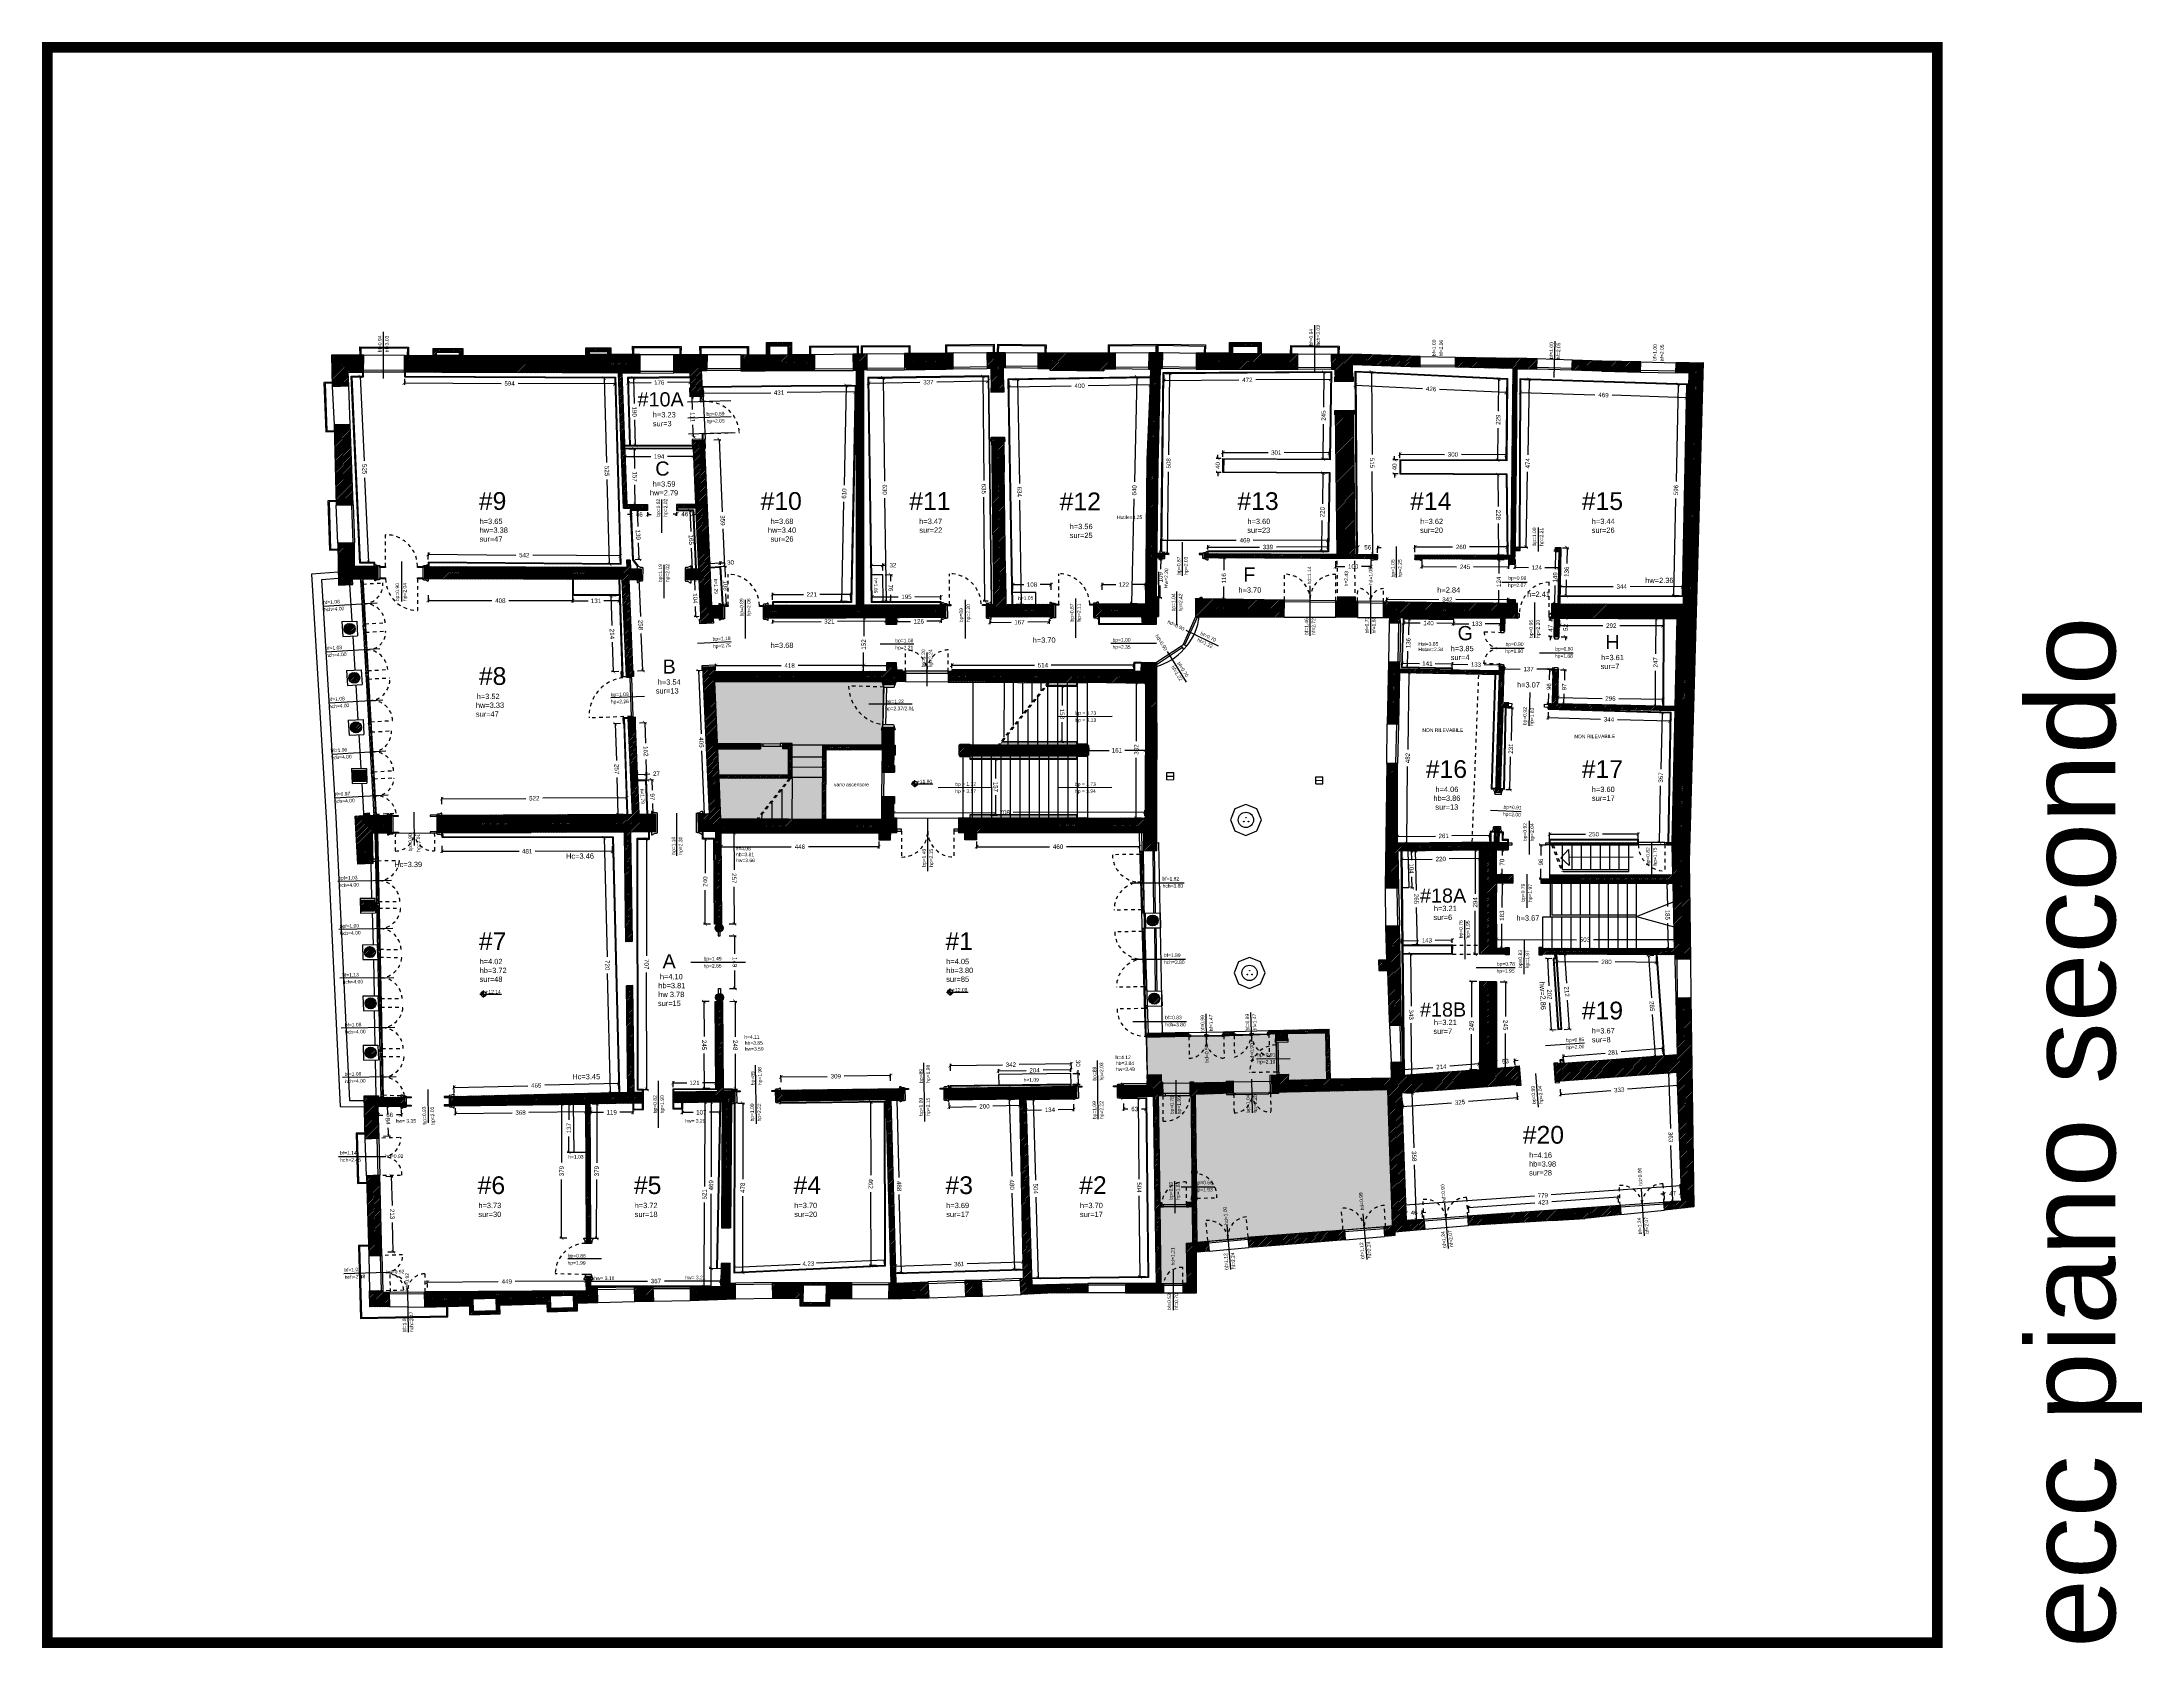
# Model space of a CAD drawing. Header units: millimetres. Extents: x -69 to 235, y 2 to 992.
# Drawn here: x 144.1 to 203.4, y 470.9 to 516.3 of the extents above; entities that cross this region are included whole.
import ezdxf
from ezdxf.enums import TextEntityAlignment as Align

# ---------------------------------------------------------------- set-up
doc = ezdxf.new("R2010")
doc.units = ezdxf.units.MM
doc.header["$LTSCALE"] = 0.01
doc.linetypes.add('HIDDEN2', pattern=[4.7625, 3.175, -1.5875])
for name, color, linetype in [('ob_A_CONTROPARETI', 10, 'Continuous'), ('ob_A_linea_proiezione', 251, 'HIDDEN2'), ('ob_A_linea_v', 7, 'Continuous'), ('ob_A_linea_v2', 251, 'Continuous'), ('ob_A_muro', 1, 'Continuous'), ('ob_A_muro_r', 252, 'Continuous'), ('ob_A_rivestimento', 2, 'Continuous'), ('ob_A_serramento_vetro', 253, 'Continuous'), ('ob_A_Str_metallica', 5, 'Continuous'), ('ob_cornici corrette', 3, 'Continuous'), ('ob_grafica rossa', 12, 'Continuous'), ('ob_Q 1_50', 250, 'Continuous'), ('ob_retino chiaro', 254, 'Continuous'), ('ob_serramento_s', 3, 'Continuous'), ('ob_TXT 1_50', 250, 'Continuous')]:
    doc.layers.add(name, color=color, linetype=linetype)
doc.styles.add('m 1_50', font='arial.ttf', dxfattribs={"height": 0.125})
doc.styles.get("Standard").update_dxf_attribs({"font": 'arial.ttf'})
doc.styles.add('STYLE1', font='arial.ttf')
doc.styles.add('Testo L', font='arial.ttf', dxfattribs={"height": 2.5})
doc.dimstyles.new('DIMENSIONI', dxfattribs={"dimscale": 1.5, "dimtxt": 0.08, "dimasz": 0.05, "dimexe": 0, "dimexo": 0.03, "dimgap": 0.05, "dimtad": 0, "dimzin": 0, "dimdsep": 46, "dimtxsty": 'STYLE1', "dimblk": 'ARCHTICK', "dimcen": -0.8, "dimclrd": 256, "dimclre": 8, "dimadec": 0, "dimazin": 0, "dimtfac": 1, "dimtofl": 0, "dimtmove": 0, "dimatfit": 2, "dimldrblk": 'ARCHTICK', "dimfxl": 1, "dimtolj": 1, "dimtzin": 0, "dimlwd": -1, "dimarcsym": 0})
doc.dimstyles.new('m 1_50 cm', dxfattribs={"dimtxt": 0.1, "dimasz": 0.1, "dimexe": 0.05, "dimexo": 0.05, "dimgap": 0.1, "dimtad": 0, "dimdec": 1, "dimlfac": 100, "dimrnd": 1, "dimdsep": 46, "dimtxsty": 'm 1_50', "dimblk": 'ARCHTICK', "dimcen": 0.2, "dimadec": 0, "dimazin": 0, "dimtfac": 1, "dimtdec": 1, "dimtofl": 0, "dimtmove": 0, "dimatfit": 3, "dimldrblk": 'DOT', "dimfxl": 0.15, "dimfxlon": 1, "dimtolj": 1, "dimtzin": 0, "dimarcsym": 0})

# ---------------------------------------------------------------- blocks, each defined once
blk = doc.blocks.new('hhh-flat-4-flat-1-flat-1')
at = {"layer": 'ob_Q 1_50'}
for p, q in [((0.227, 5.708), (0.84, 5.708)), ((0.257, 5.715), (0.324, 5.781)), ((0.259, 5.708), (0.33, 5.779)), ((0.259, 5.725), (0.313, 5.779)), ((0.264, 5.739), (0.299, 5.775)), ((0.268, 5.708), (0.33, 5.77)), ((0.277, 5.708), (0.33, 5.761)), ((0.286, 5.708), (0.33, 5.752)), ((0.295, 5.708), (0.33, 5.744)), ((0.303, 5.708), (0.33, 5.735)), ((0.312, 5.708), (0.33, 5.726)), ((0.321, 5.708), (0.33, 5.717)), ((0.33, 5.61), (0.33, 5.806)), ((0.33, 5.638), (0.401, 5.708)), ((0.33, 5.646), (0.392, 5.708)), ((0.33, 5.655), (0.383, 5.708)), ((0.33, 5.664), (0.374, 5.708)), ((0.33, 5.673), (0.365, 5.708)), ((0.33, 5.682), (0.356, 5.708)), ((0.33, 5.691), (0.348, 5.708)), ((0.33, 5.699), (0.339, 5.708)), ((0.33, 5.708), (0.33, 5.708)), ((0.336, 5.635), (0.404, 5.702)), ((0.347, 5.636), (0.402, 5.692)), ((0.359, 5.64), (0.398, 5.679))]:
    blk.add_line(p, q, dxfattribs=at)
blk.add_circle((0.33, 5.708), 0.0735, dxfattribs=at)
blk = doc.blocks.new('_ARCHTICK')
at = {"color": 0, "linetype": 'ByBlock', "const_width": 0.15}
blk.add_lwpolyline([(-0.5, -0.5), (0.5, 0.5)], dxfattribs=at)
blk = doc.blocks.new('*D26')
at = {"layer": 'Defpoints', "color": 0, "transparency": 16777216}
for p in [(175.238, 498.19), (174.98, 494.369), (175.238, 494.369)]:
    blk.add_point(p, dxfattribs=at)
at = {"layer": 'ob_Q 1_50', "color": 0, "lineweight": -2, "transparency": 16777216}
for p, q in [((175.13, 498.19), (174.93, 498.19)), ((174.98, 498.19), (174.98, 496.54)), ((174.98, 494.369), (174.98, 496.065)), ((175.13, 494.369), (174.93, 494.369))]:
    blk.add_line(p, q, dxfattribs=at)
at = {"layer": 'ob_Q 1_50', "color": 0, "lineweight": -2, "transparency": 16777216, "xscale": 0.1, "yscale": 0.1, "zscale": 0.1}
for p, rotation in [((174.98, 498.19), 90), ((174.98, 494.369), 270)]:
    blk.add_blockref('_ARCHTICK', p, dxfattribs=dict(at, rotation=rotation))
at = {"layer": 'ob_Q 1_50', "color": 0, "transparency": 16777216, "insert": (174.98, 496.303), "char_height": 0.125, "attachment_point": 5, "rotation": 90, "style": 'm 1_50'}
blk.add_mtext('\\A1;382', dxfattribs=at)
blk = doc.blocks.new('_Dot')
at = {"color": 0, "linetype": 'ByBlock', "lineweight": -2}
blk.add_line((-0.5, 0), (-1, 0), dxfattribs=at)
at = {"color": 0, "linetype": 'ByBlock', "const_width": 0.5}
blk.add_lwpolyline([(-0.25, 0, 1), (0.25, 0, 1)], format="xyb", close=True, dxfattribs=at)
blk = doc.blocks.new('*D27')
at = {"layer": 'Defpoints', "color": 0, "transparency": 16777216}
for p in [(190.131, 492.533), (190.001, 490.679), (190.176, 490.683)]:
    blk.add_point(p, dxfattribs=at)
at = {"layer": 'ob_Q 1_50', "color": 0, "lineweight": -2, "transparency": 16777216}
for p, q in [((190.081, 492.532), (189.906, 492.527)), ((189.956, 492.529), (189.972, 491.869)), ((190.001, 490.679), (189.984, 491.404)), ((190.126, 490.682), (189.951, 490.678))]:
    blk.add_line(p, q, dxfattribs=at)
at = {"layer": 'ob_Q 1_50', "color": 0, "lineweight": -2, "transparency": 16777216, "xscale": 0.1, "yscale": 0.1, "zscale": 0.1}
for p, rotation in [((189.956, 492.529), 91.39160602355786), ((190.001, 490.679), 271.3916060235578)]:
    blk.add_blockref('_ARCHTICK', p, dxfattribs=dict(at, rotation=rotation))
at = {"layer": 'ob_Q 1_50', "color": 0, "transparency": 16777216, "insert": (189.978, 491.636), "char_height": 0.125, "attachment_point": 5, "rotation": 271.39161, "style": 'm 1_50'}
blk.add_mtext('\\A1;185', dxfattribs=at)
blk = doc.blocks.new('*D28')
at = {"layer": 'Defpoints', "color": 0, "transparency": 16777216}
for p in [(190.177, 490.925), (185.146, 490.697), (190.176, 490.683)]:
    blk.add_point(p, dxfattribs=at)
at = {"layer": 'ob_Q 1_50', "color": 0, "lineweight": -2, "transparency": 16777216}
for p, q in [((185.146, 490.789), (185.146, 490.989)), ((185.146, 490.939), (187.407, 490.933)), ((190.177, 490.925), (187.883, 490.932)), ((190.176, 490.775), (190.177, 490.975))]:
    blk.add_line(p, q, dxfattribs=at)
at = {"layer": 'ob_Q 1_50', "color": 0, "lineweight": -2, "transparency": 16777216, "xscale": 0.1, "yscale": 0.1, "zscale": 0.1}
for p, rotation in [((185.146, 490.939), 179.8385971322592), ((190.177, 490.925), 359.8385971322592)]:
    blk.add_blockref('_ARCHTICK', p, dxfattribs=dict(at, rotation=rotation))
at = {"layer": 'ob_Q 1_50', "color": 0, "transparency": 16777216, "insert": (187.645, 490.932), "char_height": 0.125, "attachment_point": 5, "rotation": 359.8386, "style": 'm 1_50'}
blk.add_mtext('\\A1;503', dxfattribs=at)
blk = doc.blocks.new('*D29')
at = {"layer": 'Defpoints', "color": 0, "transparency": 16777216}
for p in [(175.218, 494.537), (168.135, 494.366), (175.218, 494.384)]:
    blk.add_point(p, dxfattribs=at)
at = {"layer": 'ob_Q 1_50', "color": 0, "lineweight": -2, "transparency": 16777216}
for p, q in [((168.135, 494.416), (168.134, 494.569)), ((168.134, 494.519), (171.027, 494.527)), ((175.218, 494.537), (171.503, 494.528)), ((175.218, 494.434), (175.218, 494.587))]:
    blk.add_line(p, q, dxfattribs=at)
at = {"layer": 'ob_Q 1_50', "color": 0, "lineweight": -2, "transparency": 16777216, "xscale": 0.1, "yscale": 0.1, "zscale": 0.1}
for p, rotation in [((168.134, 494.519), 180.1456238851053), ((175.218, 494.537), 0.1456238851053021)]:
    blk.add_blockref('_ARCHTICK', p, dxfattribs=dict(at, rotation=rotation))
at = {"layer": 'ob_Q 1_50', "color": 0, "transparency": 16777216, "insert": (171.265, 494.527), "char_height": 0.125, "attachment_point": 5, "rotation": 0.14562, "style": 'm 1_50'}
blk.add_mtext('\\A1;708', dxfattribs=at)
blk = doc.blocks.new('*D30')
at = {"layer": 'Defpoints', "color": 0, "transparency": 16777216}
for p in [(163.648, 481.539), (167.867, 481.884), (167.874, 481.734)]:
    blk.add_point(p, dxfattribs=at)
at = {"layer": 'ob_Q 1_50', "transparency": 16777216}
for p, q in [((163.642, 481.689), (165.488, 481.774)), ((167.867, 481.884), (165.954, 481.796))]:
    blk.add_line(p, q, dxfattribs=at)
at = {"layer": 'ob_Q 1_50', "color": 8, "lineweight": -2, "transparency": 16777216}
for p, q in [((163.646, 481.584), (163.642, 481.689)), ((167.872, 481.779), (167.867, 481.884))]:
    blk.add_line(p, q, dxfattribs=at)
at = {"layer": 'ob_Q 1_50', "transparency": 16777216, "xscale": 0.07500000000000001, "yscale": 0.07500000000000001, "zscale": 0.07500000000000001}
for p, rotation in [((163.642, 481.689), 182.6442495000147), ((167.867, 481.884), 2.644249500014654)]:
    blk.add_blockref('_ARCHTICK', p, dxfattribs=dict(at, rotation=rotation))
at = {"layer": 'ob_Q 1_50', "color": 0, "transparency": 16777216, "insert": (165.721, 481.785), "char_height": 0.12, "attachment_point": 5, "rotation": 2.64425, "style": 'STYLE1'}
blk.add_mtext('\\A1;4.23', dxfattribs=at)
blk = doc.blocks.new('*D25')
at = {"layer": 'Defpoints', "color": 0, "transparency": 16777216}
for p in [(162.784, 505.041), (162.94, 501.456), (163.36, 501.475)]:
    blk.add_point(p, dxfattribs=at)
at = {"layer": 'ob_Q 1_50', "color": 0, "lineweight": -2, "transparency": 16777216}
for p, q in [((163.054, 505.052), (163.254, 505.061)), ((163.204, 505.059), (163.293, 503.011)), ((163.36, 501.475), (163.314, 502.535)), ((163.21, 501.468), (163.41, 501.477))]:
    blk.add_line(p, q, dxfattribs=at)
at = {"layer": 'ob_Q 1_50', "color": 0, "lineweight": -2, "transparency": 16777216, "xscale": 0.1, "yscale": 0.1, "zscale": 0.1}
for p, rotation in [((163.204, 505.059), 92.4935710606313), ((163.36, 501.475), 272.4935710606313)]:
    blk.add_blockref('_ARCHTICK', p, dxfattribs=dict(at, rotation=rotation))
at = {"layer": 'ob_Q 1_50', "color": 0, "transparency": 16777216, "insert": (163.304, 502.773), "char_height": 0.125, "attachment_point": 5, "rotation": 272.49357, "style": 'm 1_50'}
blk.add_mtext('\\A1;359', dxfattribs=at)
blk = doc.blocks.new('ccc')
at = {"layer": 'ob_A_linea_proiezione'}
for points in [[(61.188, 5.738), (60.406, 5.738)], [(61.217, 4.174), (60.435, 4.174)], [(61.229, 3.56), (60.447, 3.56)], [(61.258, 1.997), (60.476, 1.997)], [(61.269, 1.383), (60.487, 1.383)], [(61.269, 1.383), (60.487, 1.383)]]:
    blk.add_lwpolyline(points, dxfattribs=at)
for centre, radius, start, end in [((61.187, 5.737), 0.781, 179.96551, 271.14302), ((61.217, 4.174), 0.782, 91.06493, 180), ((61.228, 3.56), 0.781, 179.96551, 271.14302), ((61.258, 1.997), 0.782, 91.06493, 180), ((61.268, 1.382), 0.781, 179.96551, 271.14302)]:
    blk.add_arc(centre, radius, start, end, dxfattribs=at)
at = {"layer": 'ob_A_linea_v2'}
for p, q in [((61.284, 0.662), (61.179, 6.25)), ((61.368, 0.672), (61.242, 6.25))]:
    blk.add_line(p, q, dxfattribs=at)
at = {"layer": 'ob_serramento_s'}
for points in [[(61.238, 5.778), (61.238, 5.738), (61.188, 5.738), (61.187, 5.788), (61.202, 5.788)], [(61.227, 5.007), (61.213, 5.738)], [(61.228, 4.956), (61.228, 4.957)], [(61.242, 4.175), (61.229, 4.907)], [(61.269, 4.136), (61.267, 4.176), (61.217, 4.174), (61.218, 4.124), (61.234, 4.125)], [(61.278, 3.601), (61.279, 3.561), (61.229, 3.56), (61.228, 3.61), (61.243, 3.61)], [(61.267, 2.829), (61.254, 3.56)], [(61.268, 2.778), (61.268, 2.78)], [(61.283, 1.997), (61.269, 2.729)], [(61.309, 1.958), (61.308, 1.998), (61.258, 1.997), (61.259, 1.947), (61.275, 1.947)], [(61.319, 1.423), (61.319, 1.383), (61.269, 1.383), (61.268, 1.433), (61.283, 1.433)], [(61.297, 0.693), (61.294, 1.383)], [(61.334, 0.643), (61.334, 0.603), (61.284, 0.602), (61.283, 0.652), (61.298, 0.653)]]:
    blk.add_lwpolyline(points, dxfattribs=at)
for points in [[(61.251, 5.829), (61.253, 5.779), (61.203, 5.778), (61.201, 5.828)], [(61.253, 4.958), (61.252, 5.008), (61.202, 5.006), (61.203, 4.956)], [(61.253, 4.958), (61.254, 4.908), (61.204, 4.906), (61.203, 4.956)], [(61.285, 4.086), (61.284, 4.136), (61.234, 4.135), (61.235, 4.085)], [(61.292, 3.652), (61.293, 3.602), (61.243, 3.6), (61.242, 3.65)], [(61.293, 2.78), (61.292, 2.83), (61.242, 2.829), (61.243, 2.779)], [(61.293, 2.78), (61.294, 2.73), (61.244, 2.729), (61.243, 2.779)], [(61.326, 1.909), (61.325, 1.959), (61.274, 1.957), (61.276, 1.907)], [(61.332, 1.474), (61.334, 1.424), (61.284, 1.423), (61.282, 1.473)], [(61.347, 0.694), (61.349, 0.644), (61.299, 0.643), (61.297, 0.693)]]:
    blk.add_lwpolyline(points, close=True, dxfattribs=at)
blk = doc.blocks.new('*D54')
at = {"layer": 'Defpoints', "color": 0, "transparency": 16777216}
for p in [(159.417, 486.294), (158.961, 484.928), (159.427, 484.928)]:
    blk.add_point(p, dxfattribs=at)
at = {"layer": 'ob_Q 1_50', "color": 0, "lineweight": -2, "transparency": 16777216}
for p, q in [((159.111, 486.294), (158.911, 486.294)), ((158.961, 486.294), (158.961, 485.843)), ((158.961, 484.928), (158.961, 485.379)), ((159.111, 484.928), (158.911, 484.928))]:
    blk.add_line(p, q, dxfattribs=at)
at = {"layer": 'ob_Q 1_50', "color": 0, "lineweight": -2, "transparency": 16777216, "xscale": 0.1, "yscale": 0.1, "zscale": 0.1}
for p, rotation in [((158.961, 486.294), 90), ((158.961, 484.928), 270)]:
    blk.add_blockref('_ARCHTICK', p, dxfattribs=dict(at, rotation=rotation))
at = {"layer": 'ob_Q 1_50', "color": 0, "transparency": 16777216, "insert": (158.961, 485.611), "char_height": 0.125, "attachment_point": 5, "rotation": 90, "style": 'm 1_50'}
blk.add_mtext('\\A1;137', dxfattribs=at)
blk = doc.blocks.new('*D55')
at = {"layer": 'Defpoints', "color": 0, "transparency": 16777216}
for p in [(159.417, 486.294), (158.757, 482.506), (159.447, 482.506)]:
    blk.add_point(p, dxfattribs=at)
at = {"layer": 'ob_Q 1_50', "color": 0, "lineweight": -2, "transparency": 16777216}
for p, q in [((158.907, 486.294), (158.707, 486.294)), ((158.757, 486.294), (158.757, 484.638)), ((158.757, 482.506), (158.757, 484.162)), ((158.907, 482.506), (158.707, 482.506))]:
    blk.add_line(p, q, dxfattribs=at)
at = {"layer": 'ob_Q 1_50', "color": 0, "lineweight": -2, "transparency": 16777216, "xscale": 0.1, "yscale": 0.1, "zscale": 0.1}
for p, rotation in [((158.757, 486.294), 90), ((158.757, 482.506), 270)]:
    blk.add_blockref('_ARCHTICK', p, dxfattribs=dict(at, rotation=rotation))
at = {"layer": 'ob_Q 1_50', "color": 0, "transparency": 16777216, "insert": (158.757, 484.4), "char_height": 0.125, "attachment_point": 5, "rotation": 90, "style": 'm 1_50'}
blk.add_mtext('\\A1;379', dxfattribs=at)
blk = doc.blocks.new('*D56')
at = {"layer": 'Defpoints', "color": 0, "transparency": 16777216}
for p in [(159.575, 486.295), (160.764, 486.31), (160.764, 486.059)]:
    blk.add_point(p, dxfattribs=at)
at = {"layer": 'ob_Q 1_50', "color": 0, "lineweight": -2, "transparency": 16777216}
for p, q in [((159.575, 486.209), (159.575, 486.009)), ((160.764, 486.209), (160.764, 486.009)), ((159.575, 486.059), (159.937, 486.059)), ((160.764, 486.059), (160.402, 486.059))]:
    blk.add_line(p, q, dxfattribs=at)
at = {"layer": 'ob_Q 1_50', "color": 0, "lineweight": -2, "transparency": 16777216, "xscale": 0.1, "yscale": 0.1, "zscale": 0.1, "rotation": 180}
blk.add_blockref('_ARCHTICK', (159.575, 486.059), dxfattribs=at)
at = {"layer": 'ob_Q 1_50', "color": 0, "lineweight": -2, "transparency": 16777216, "xscale": 0.1, "yscale": 0.1, "zscale": 0.1}
blk.add_blockref('_ARCHTICK', (160.764, 486.059), dxfattribs=at)
at = {"layer": 'ob_Q 1_50', "color": 0, "transparency": 16777216, "insert": (160.17, 486.059), "char_height": 0.125, "attachment_point": 5, "style": 'm 1_50'}
blk.add_mtext('\\A1;119', dxfattribs=at)
blk = doc.blocks.new('*D57')
at = {"layer": 'Defpoints', "color": 0, "transparency": 16777216}
for p in [(153.698, 484.246), (153.756, 482.115), (154.004, 482.122)]:
    blk.add_point(p, dxfattribs=at)
at = {"layer": 'ob_Q 1_50', "color": 0, "lineweight": -2, "transparency": 16777216}
for p, q in [((153.797, 484.249), (153.996, 484.254)), ((153.947, 484.253), (153.969, 483.426)), ((154.004, 482.122), (153.982, 482.948)), ((153.854, 482.118), (154.054, 482.123))]:
    blk.add_line(p, q, dxfattribs=at)
at = {"layer": 'ob_Q 1_50', "color": 0, "lineweight": -2, "transparency": 16777216, "xscale": 0.1, "yscale": 0.1, "zscale": 0.1}
for p, rotation in [((153.947, 484.253), 91.55533742672036), ((154.004, 482.122), 271.5553374267204)]:
    blk.add_blockref('_ARCHTICK', p, dxfattribs=dict(at, rotation=rotation))
at = {"layer": 'ob_Q 1_50', "color": 0, "transparency": 16777216, "insert": (153.975, 483.187), "char_height": 0.125, "attachment_point": 5, "rotation": 271.55534, "style": 'm 1_50'}
blk.add_mtext('\\A1;213', dxfattribs=at)
blk = doc.blocks.new('*D58')
at = {"layer": 'Defpoints', "color": 0, "transparency": 16777216}
for p in [(155.752, 486.247), (159.435, 486.294), (159.438, 486.076)]:
    blk.add_point(p, dxfattribs=at)
at = {"layer": 'ob_Q 1_50', "color": 0, "lineweight": -2, "transparency": 16777216}
for p, q in [((155.753, 486.179), (155.755, 485.979)), ((159.436, 486.226), (159.439, 486.026)), ((155.755, 486.029), (157.358, 486.049)), ((159.438, 486.076), (157.835, 486.055))]:
    blk.add_line(p, q, dxfattribs=at)
at = {"layer": 'ob_Q 1_50', "color": 0, "lineweight": -2, "transparency": 16777216, "xscale": 0.1, "yscale": 0.1, "zscale": 0.1}
for p, rotation in [((159.438, 486.076), 0.7321059690727184), ((155.755, 486.029), 180.7321059690727)]:
    blk.add_blockref('_ARCHTICK', p, dxfattribs=dict(at, rotation=rotation))
at = {"layer": 'ob_Q 1_50', "color": 0, "transparency": 16777216, "insert": (157.596, 486.052), "char_height": 0.125, "attachment_point": 5, "rotation": 0.73211, "style": 'm 1_50'}
blk.add_mtext('\\A1;368', dxfattribs=at)
blk = doc.blocks.new('*D59')
at = {"layer": 'Defpoints', "color": 0, "transparency": 16777216}
for p in [(153.568, 486.218), (153.829, 486.233), (153.616, 485.379)]:
    blk.add_point(p, dxfattribs=at)
at = {"layer": 'ob_Q 1_50', "color": 0, "lineweight": -2, "transparency": 16777216}
for p, q in [((153.679, 486.224), (153.879, 486.236)), ((153.829, 486.233), (153.842, 486.003)), ((153.877, 485.394), (153.864, 485.625)), ((153.727, 485.386), (153.927, 485.397))]:
    blk.add_line(p, q, dxfattribs=at)
at = {"layer": 'ob_Q 1_50', "color": 0, "lineweight": -2, "transparency": 16777216, "xscale": 0.1, "yscale": 0.1, "zscale": 0.1}
for p, rotation in [((153.829, 486.233), 93.28467314468925), ((153.877, 485.394), 273.2846731446892)]:
    blk.add_blockref('_ARCHTICK', p, dxfattribs=dict(at, rotation=rotation))
at = {"layer": 'ob_Q 1_50', "color": 0, "transparency": 16777216, "insert": (153.853, 485.814), "char_height": 0.125, "attachment_point": 5, "rotation": 273.28467, "style": 'm 1_50'}
blk.add_mtext('\\A1;84', dxfattribs=at)
blk = doc.blocks.new('*D60')
at = {"layer": 'Defpoints', "color": 0, "transparency": 16777216}
for p in [(153.568, 486.218), (154.229, 486.226), (153.571, 485.98)]:
    blk.add_point(p, dxfattribs=at)
at = {"layer": 'ob_Q 1_50', "color": 0, "lineweight": -2, "transparency": 16777216}
for p, q in [((153.569, 486.13), (153.572, 485.93)), ((154.23, 486.138), (154.233, 485.938)), ((153.571, 485.98), (153.712, 485.982)), ((154.232, 485.988), (154.092, 485.987))]:
    blk.add_line(p, q, dxfattribs=at)
at = {"layer": 'ob_Q 1_50', "color": 0, "lineweight": -2, "transparency": 16777216, "xscale": 0.1, "yscale": 0.1, "zscale": 0.1}
for p, rotation in [((153.571, 485.98), 180.721095738223), ((154.232, 485.988), 0.7210957382229566)]:
    blk.add_blockref('_ARCHTICK', p, dxfattribs=dict(at, rotation=rotation))
at = {"layer": 'ob_Q 1_50', "color": 0, "transparency": 16777216, "insert": (153.902, 485.984), "char_height": 0.125, "attachment_point": 5, "rotation": 0.7211, "style": 'm 1_50'}
blk.add_mtext('\\A1;66', dxfattribs=at)
blk = doc.blocks.new('*D61')
at = {"layer": 'Defpoints', "color": 0, "transparency": 16777216}
for p in [(154.967, 480.992), (159.451, 481.295), (159.453, 481.022)]:
    blk.add_point(p, dxfattribs=at)
at = {"layer": 'ob_Q 1_50', "color": 0, "lineweight": -2, "transparency": 16777216}
for p, q in [((154.966, 481.114), (154.965, 481.314)), ((154.965, 481.264), (156.968, 481.278)), ((159.451, 481.295), (157.449, 481.281)), ((159.453, 481.145), (159.451, 481.345))]:
    blk.add_line(p, q, dxfattribs=at)
at = {"layer": 'ob_Q 1_50', "color": 0, "lineweight": -2, "transparency": 16777216, "xscale": 0.1, "yscale": 0.1, "zscale": 0.1}
for p, rotation in [((154.965, 481.264), 180.3906868298834), ((159.451, 481.295), 0.3906868298833335)]:
    blk.add_blockref('_ARCHTICK', p, dxfattribs=dict(at, rotation=rotation))
at = {"layer": 'ob_Q 1_50', "color": 0, "transparency": 16777216, "insert": (157.208, 481.279), "char_height": 0.125, "attachment_point": 5, "rotation": 0.39069, "style": 'm 1_50'}
blk.add_mtext('\\A1;449', dxfattribs=at)
blk = doc.blocks.new('*D62')
at = {"layer": 'Defpoints', "color": 0, "transparency": 16777216}
for p in [(159.565, 486.295), (159.559, 482.502), (159.744, 482.502)]:
    blk.add_point(p, dxfattribs=at)
at = {"layer": 'ob_Q 1_50', "color": 0, "lineweight": -2, "transparency": 16777216}
for p, q in [((159.615, 486.295), (159.8, 486.295)), ((159.75, 486.295), (159.748, 484.636)), ((159.744, 482.502), (159.747, 484.16)), ((159.609, 482.502), (159.794, 482.502))]:
    blk.add_line(p, q, dxfattribs=at)
at = {"layer": 'ob_Q 1_50', "color": 0, "lineweight": -2, "transparency": 16777216, "xscale": 0.1, "yscale": 0.1, "zscale": 0.1}
for p, rotation in [((159.75, 486.295), 89.90531303809713), ((159.744, 482.502), 269.9053130380971)]:
    blk.add_blockref('_ARCHTICK', p, dxfattribs=dict(at, rotation=rotation))
at = {"layer": 'ob_Q 1_50', "color": 0, "transparency": 16777216, "insert": (159.747, 484.398), "char_height": 0.125, "attachment_point": 5, "rotation": 89.90531, "style": 'm 1_50'}
blk.add_mtext('\\A1;379', dxfattribs=at)
blk = doc.blocks.new('*D63')
at = {"layer": 'Defpoints', "color": 0, "transparency": 16777216}
for p in [(162.975, 486.345), (163.234, 486.345), (162.975, 481.653)]:
    blk.add_point(p, dxfattribs=at)
at = {"layer": 'ob_Q 1_50', "color": 0, "lineweight": -2, "transparency": 16777216}
for p, q in [((163.125, 486.345), (162.925, 486.345)), ((162.975, 486.345), (162.975, 484.24)), ((162.975, 481.653), (162.975, 483.759)), ((162.975, 481.653), (162.925, 481.653))]:
    blk.add_line(p, q, dxfattribs=at)
at = {"layer": 'ob_Q 1_50', "color": 0, "lineweight": -2, "transparency": 16777216, "xscale": 0.1, "yscale": 0.1, "zscale": 0.1}
for p, rotation in [((162.975, 486.345), 90), ((162.975, 481.653), 270)]:
    blk.add_blockref('_ARCHTICK', p, dxfattribs=dict(at, rotation=rotation))
at = {"layer": 'ob_Q 1_50', "color": 0, "transparency": 16777216, "insert": (162.975, 483.999), "char_height": 0.125, "attachment_point": 5, "rotation": 90, "style": 'm 1_50'}
blk.add_mtext('\\A1;469', dxfattribs=at)
blk = doc.blocks.new('*D64')
at = {"layer": 'Defpoints', "color": 0, "transparency": 16777216}
for p in [(159.584, 481.158), (163.254, 481.295), (163.254, 481.135)]:
    blk.add_point(p, dxfattribs=at)
at = {"layer": 'ob_Q 1_50', "color": 0, "lineweight": -2, "transparency": 16777216}
for p, q in [((159.584, 481.208), (159.584, 481.345)), ((159.584, 481.295), (161.181, 481.295)), ((163.254, 481.295), (161.657, 481.295)), ((163.254, 481.185), (163.254, 481.345))]:
    blk.add_line(p, q, dxfattribs=at)
at = {"layer": 'ob_Q 1_50', "color": 0, "lineweight": -2, "transparency": 16777216, "xscale": 0.1, "yscale": 0.1, "zscale": 0.1, "rotation": 180}
blk.add_blockref('_ARCHTICK', (159.584, 481.295), dxfattribs=at)
at = {"layer": 'ob_Q 1_50', "color": 0, "lineweight": -2, "transparency": 16777216, "xscale": 0.1, "yscale": 0.1, "zscale": 0.1}
blk.add_blockref('_ARCHTICK', (163.254, 481.295), dxfattribs=at)
at = {"layer": 'ob_Q 1_50', "color": 0, "transparency": 16777216, "insert": (161.419, 481.295), "char_height": 0.125, "attachment_point": 5, "style": 'm 1_50'}
blk.add_mtext('\\A1;367', dxfattribs=at)
blk = doc.blocks.new('*D66')
at = {"layer": 'Defpoints', "color": 0, "transparency": 16777216}
for p in [(163.653, 486.319), (163.648, 481.539), (163.868, 481.539)]:
    blk.add_point(p, dxfattribs=at)
at = {"layer": 'ob_Q 1_50', "color": 0, "lineweight": -2, "transparency": 16777216}
for p, q in [((163.718, 486.319), (163.918, 486.319)), ((163.868, 486.319), (163.868, 484.17)), ((163.868, 481.539), (163.868, 483.688)), ((163.718, 481.539), (163.918, 481.539))]:
    blk.add_line(p, q, dxfattribs=at)
at = {"layer": 'ob_Q 1_50', "color": 0, "lineweight": -2, "transparency": 16777216, "xscale": 0.1, "yscale": 0.1, "zscale": 0.1}
for p, rotation in [((163.868, 486.319), 90), ((163.868, 481.539), 270)]:
    blk.add_blockref('_ARCHTICK', p, dxfattribs=dict(at, rotation=rotation))
at = {"layer": 'ob_Q 1_50', "color": 0, "transparency": 16777216, "insert": (163.868, 483.929), "char_height": 0.125, "attachment_point": 5, "rotation": 90, "style": 'm 1_50'}
blk.add_mtext('\\A1;478', dxfattribs=at)
blk = doc.blocks.new('*D67')
at = {"layer": 'Defpoints', "color": 0, "transparency": 16777216}
for p in [(167.859, 486.354), (167.494, 481.733), (167.874, 481.734)]:
    blk.add_point(p, dxfattribs=at)
at = {"layer": 'ob_Q 1_50', "color": 0, "lineweight": -2, "transparency": 16777216}
for p, q in [((167.629, 486.353), (167.429, 486.353)), ((167.479, 486.353), (167.486, 484.283)), ((167.494, 481.733), (167.487, 483.803)), ((167.644, 481.733), (167.444, 481.733))]:
    blk.add_line(p, q, dxfattribs=at)
at = {"layer": 'ob_Q 1_50', "color": 0, "lineweight": -2, "transparency": 16777216, "xscale": 0.1, "yscale": 0.1, "zscale": 0.1}
for p, rotation in [((167.479, 486.353), 90.18303428522566), ((167.494, 481.733), 270.1830342852256)]:
    blk.add_blockref('_ARCHTICK', p, dxfattribs=dict(at, rotation=rotation))
at = {"layer": 'ob_Q 1_50', "color": 0, "transparency": 16777216, "insert": (167.486, 484.043), "char_height": 0.125, "attachment_point": 5, "rotation": 270.18303, "style": 'm 1_50'}
blk.add_mtext('\\A1;462', dxfattribs=at)
blk = doc.blocks.new('*D68')
at = {"layer": 'Defpoints', "color": 0, "transparency": 16777216}
for p in [(168.184, 481.531), (171.782, 481.83), (171.788, 481.643)]:
    blk.add_point(p, dxfattribs=at)
at = {"layer": 'ob_Q 1_50', "color": 0, "lineweight": -2, "transparency": 16777216}
for p, q in [((168.182, 481.581), (168.176, 481.768)), ((168.178, 481.718), (169.754, 481.767)), ((171.782, 481.83), (170.206, 481.781)), ((171.787, 481.693), (171.781, 481.88))]:
    blk.add_line(p, q, dxfattribs=at)
at = {"layer": 'ob_Q 1_50', "color": 0, "lineweight": -2, "transparency": 16777216, "xscale": 0.1, "yscale": 0.1, "zscale": 0.1}
for p, rotation in [((168.178, 481.718), 181.7707431323493), ((171.782, 481.83), 1.77074313234936)]:
    blk.add_blockref('_ARCHTICK', p, dxfattribs=dict(at, rotation=rotation))
at = {"layer": 'ob_Q 1_50', "color": 0, "transparency": 16777216, "insert": (169.98, 481.774), "char_height": 0.125, "attachment_point": 5, "rotation": 1.77074, "style": 'm 1_50'}
blk.add_mtext('\\A1;361', dxfattribs=at)
blk = doc.blocks.new('*D69')
at = {"layer": 'Defpoints', "color": 0, "transparency": 16777216}
for p in [(171.394, 486.419), (171.635, 486.426), (171.789, 481.63)]:
    blk.add_point(p, dxfattribs=at)
at = {"layer": 'ob_Q 1_50', "color": 0, "lineweight": -2, "transparency": 16777216}
for p, q in [((171.543, 486.424), (171.344, 486.417)), ((171.394, 486.419), (171.463, 484.257)), ((171.547, 481.623), (171.478, 483.776)), ((171.697, 481.627), (171.497, 481.621))]:
    blk.add_line(p, q, dxfattribs=at)
at = {"layer": 'ob_Q 1_50', "color": 0, "lineweight": -2, "transparency": 16777216, "xscale": 0.1, "yscale": 0.1, "zscale": 0.1}
for p, rotation in [((171.394, 486.419), 91.83378565850053), ((171.547, 481.623), 271.8337856585005)]:
    blk.add_blockref('_ARCHTICK', p, dxfattribs=dict(at, rotation=rotation))
at = {"layer": 'ob_Q 1_50', "color": 0, "transparency": 16777216, "insert": (171.47, 484.017), "char_height": 0.125, "attachment_point": 5, "rotation": 271.83379, "style": 'm 1_50'}
blk.add_mtext('\\A1;480', dxfattribs=at)
blk = doc.blocks.new('*D70')
at = {"layer": 'Defpoints', "color": 0, "transparency": 16777216}
for p in [(169.69, 486.389), (171.69, 486.427), (171.693, 486.247)]:
    blk.add_point(p, dxfattribs=at)
at = {"layer": 'ob_Q 1_50', "color": 0, "lineweight": -2, "transparency": 16777216}
for p, q in [((169.691, 486.339), (169.694, 486.158)), ((169.694, 486.208), (170.455, 486.223)), ((171.693, 486.247), (170.932, 486.232)), ((171.691, 486.377), (171.694, 486.197))]:
    blk.add_line(p, q, dxfattribs=at)
at = {"layer": 'ob_Q 1_50', "color": 0, "lineweight": -2, "transparency": 16777216, "xscale": 0.1, "yscale": 0.1, "zscale": 0.1}
for p, rotation in [((169.694, 486.208), 181.1009857725988), ((171.693, 486.247), 1.100985772598776)]:
    blk.add_blockref('_ARCHTICK', p, dxfattribs=dict(at, rotation=rotation))
at = {"layer": 'ob_Q 1_50', "color": 0, "transparency": 16777216, "insert": (170.694, 486.227), "char_height": 0.125, "attachment_point": 5, "rotation": 1.10099, "style": 'm 1_50'}
blk.add_mtext('\\A1;200', dxfattribs=at)
blk = doc.blocks.new('*D71')
at = {"layer": 'Defpoints', "color": 0, "transparency": 16777216}
for p in [(175.248, 486.458), (175.086, 481.415), (175.303, 481.418)]:
    blk.add_point(p, dxfattribs=at)
at = {"layer": 'ob_Q 1_50', "color": 0, "lineweight": -2, "transparency": 16777216}
for p, q in [((175.182, 486.458), (174.982, 486.455)), ((175.032, 486.456), (175.056, 484.173)), ((175.086, 481.415), (175.062, 483.698)), ((175.236, 481.417), (175.036, 481.415))]:
    blk.add_line(p, q, dxfattribs=at)
at = {"layer": 'ob_Q 1_50', "color": 0, "lineweight": -2, "transparency": 16777216, "xscale": 0.1, "yscale": 0.1, "zscale": 0.1}
for p, rotation in [((175.032, 486.456), 90.62478471469106), ((175.086, 481.415), 270.624784714691)]:
    blk.add_blockref('_ARCHTICK', p, dxfattribs=dict(at, rotation=rotation))
at = {"layer": 'ob_Q 1_50', "color": 0, "transparency": 16777216, "insert": (175.059, 483.936), "char_height": 0.125, "attachment_point": 5, "rotation": 270.62478, "style": 'm 1_50'}
blk.add_mtext('\\A1;504', dxfattribs=at)
blk = doc.blocks.new('*D72')
at = {"layer": 'Defpoints', "color": 0, "transparency": 16777216}
for p in [(171.867, 486.413), (172.22, 481.384), (172.022, 481.378)]:
    blk.add_point(p, dxfattribs=at)
at = {"layer": 'ob_Q 1_50', "color": 0, "lineweight": -2, "transparency": 16777216}
for p, q in [((171.917, 486.414), (172.115, 486.42)), ((172.065, 486.419), (172.135, 484.139)), ((172.22, 481.384), (172.15, 483.664)), ((172.072, 481.38), (172.27, 481.386))]:
    blk.add_line(p, q, dxfattribs=at)
at = {"layer": 'ob_Q 1_50', "color": 0, "lineweight": -2, "transparency": 16777216, "xscale": 0.1, "yscale": 0.1, "zscale": 0.1}
for p, rotation in [((172.065, 486.419), 91.77074313235009), ((172.22, 481.384), 271.7707431323501)]:
    blk.add_blockref('_ARCHTICK', p, dxfattribs=dict(at, rotation=rotation))
at = {"layer": 'ob_Q 1_50', "color": 0, "transparency": 16777216, "insert": (172.142, 483.902), "char_height": 0.125, "attachment_point": 5, "rotation": 271.77074, "style": 'm 1_50'}
blk.add_mtext('\\A1;504', dxfattribs=at)
blk = doc.blocks.new('*D73')
at = {"layer": 'Defpoints', "color": 0, "transparency": 16777216}
for p in [(171.867, 486.413), (173.205, 486.431), (173.209, 486.139)]:
    blk.add_point(p, dxfattribs=at)
at = {"layer": 'ob_Q 1_50', "color": 0, "lineweight": -2, "transparency": 16777216}
for p, q in [((171.869, 486.271), (171.871, 486.071)), ((173.209, 486.139), (172.772, 486.133)), ((173.207, 486.289), (173.21, 486.089)), ((171.871, 486.121), (172.308, 486.127))]:
    blk.add_line(p, q, dxfattribs=at)
at = {"layer": 'ob_Q 1_50', "color": 0, "lineweight": -2, "transparency": 16777216, "xscale": 0.1, "yscale": 0.1, "zscale": 0.1}
for p, rotation in [((171.871, 486.121), 180.7754695937432), ((173.209, 486.139), 0.7754695937431613)]:
    blk.add_blockref('_ARCHTICK', p, dxfattribs=dict(at, rotation=rotation))
at = {"layer": 'ob_Q 1_50', "color": 0, "transparency": 16777216, "insert": (172.54, 486.13), "char_height": 0.125, "attachment_point": 5, "rotation": 0.77547, "style": 'm 1_50'}
blk.add_mtext('\\A1;134', dxfattribs=at)
blk = doc.blocks.new('*D74')
at = {"layer": 'Defpoints', "color": 0, "transparency": 16777216}
for p in [(174.623, 486.462), (175.246, 486.15), (175.248, 486.458)]:
    blk.add_point(p, dxfattribs=at)
at = {"layer": 'ob_Q 1_50', "color": 0, "lineweight": -2, "transparency": 16777216}
for p, q in [((174.622, 486.304), (174.621, 486.104)), ((174.621, 486.154), (174.744, 486.153)), ((175.246, 486.15), (175.124, 486.151)), ((175.247, 486.3), (175.246, 486.1))]:
    blk.add_line(p, q, dxfattribs=at)
at = {"layer": 'ob_Q 1_50', "color": 0, "lineweight": -2, "transparency": 16777216, "xscale": 0.1, "yscale": 0.1, "zscale": 0.1}
for p, rotation in [((174.621, 486.154), 179.6708167514122), ((175.246, 486.15), 359.6708167514122)]:
    blk.add_blockref('_ARCHTICK', p, dxfattribs=dict(at, rotation=rotation))
at = {"layer": 'ob_Q 1_50', "color": 0, "transparency": 16777216, "insert": (174.934, 486.152), "char_height": 0.125, "attachment_point": 5, "rotation": 359.67082, "style": 'm 1_50'}
blk.add_mtext('\\A1;63', dxfattribs=at)
blk = doc.blocks.new('*D75')
at = {"layer": 'Defpoints', "color": 0, "transparency": 16777216}
for p in [(163.26, 493.951), (163.278, 491.377), (163.635, 491.379)]:
    blk.add_point(p, dxfattribs=at)
at = {"layer": 'ob_Q 1_50', "color": 0, "lineweight": -2, "transparency": 16777216}
for p, q in [((163.466, 493.953), (163.666, 493.954)), ((163.616, 493.954), (163.624, 492.906)), ((163.635, 491.379), (163.627, 492.427)), ((163.485, 491.378), (163.685, 491.38))]:
    blk.add_line(p, q, dxfattribs=at)
at = {"layer": 'ob_Q 1_50', "color": 0, "lineweight": -2, "transparency": 16777216, "xscale": 0.1, "yscale": 0.1, "zscale": 0.1}
for p, rotation in [((163.616, 493.954), 90.416804420149), ((163.635, 491.379), 270.416804420149)]:
    blk.add_blockref('_ARCHTICK', p, dxfattribs=dict(at, rotation=rotation))
at = {"layer": 'ob_Q 1_50', "color": 0, "transparency": 16777216, "insert": (163.626, 492.667), "char_height": 0.125, "attachment_point": 5, "rotation": 270.4168, "style": 'm 1_50'}
blk.add_mtext('\\A1;257', dxfattribs=at)
blk = doc.blocks.new('*D76')
at = {"layer": 'Defpoints', "color": 0, "transparency": 16777216}
for p in [(168.042, 487.098), (168.047, 486.724), (164.954, 486.683)]:
    blk.add_point(p, dxfattribs=at)
at = {"layer": 'ob_Q 1_50', "color": 0, "lineweight": -2, "transparency": 16777216}
for p, q in [((164.951, 486.907), (164.948, 487.107)), ((164.949, 487.057), (166.257, 487.074)), ((168.042, 487.098), (166.734, 487.081)), ((168.044, 486.948), (168.042, 487.148))]:
    blk.add_line(p, q, dxfattribs=at)
at = {"layer": 'ob_Q 1_50', "color": 0, "lineweight": -2, "transparency": 16777216, "xscale": 0.1, "yscale": 0.1, "zscale": 0.1}
for p, rotation in [((164.949, 487.057), 180.767376142521), ((168.042, 487.098), 0.7673761425209569)]:
    blk.add_blockref('_ARCHTICK', p, dxfattribs=dict(at, rotation=rotation))
at = {"layer": 'ob_Q 1_50', "color": 0, "transparency": 16777216, "insert": (166.496, 487.077), "char_height": 0.125, "attachment_point": 5, "rotation": 0.76738, "style": 'm 1_50'}
blk.add_mtext('\\A1;309', dxfattribs=at)
blk = doc.blocks.new('*D77')
at = {"layer": 'Defpoints', "color": 0, "transparency": 16777216}
for p in [(173.146, 487.427), (169.739, 486.803), (173.154, 486.851)]:
    blk.add_point(p, dxfattribs=at)
at = {"layer": 'ob_Q 1_50', "color": 0, "lineweight": -2, "transparency": 16777216}
for p, q in [((169.733, 487.228), (169.73, 487.428)), ((169.731, 487.378), (171.201, 487.399)), ((173.146, 487.427), (171.676, 487.406)), ((173.148, 487.277), (173.145, 487.477))]:
    blk.add_line(p, q, dxfattribs=at)
at = {"layer": 'ob_Q 1_50', "color": 0, "lineweight": -2, "transparency": 16777216, "xscale": 0.1, "yscale": 0.1, "zscale": 0.1}
for p, rotation in [((169.731, 487.378), 180.8085399945205), ((173.146, 487.427), 0.8085399945204677)]:
    blk.add_blockref('_ARCHTICK', p, dxfattribs=dict(at, rotation=rotation))
at = {"layer": 'ob_Q 1_50', "color": 0, "transparency": 16777216, "insert": (171.438, 487.403), "char_height": 0.125, "attachment_point": 5, "rotation": 0.80854, "style": 'm 1_50'}
blk.add_mtext('\\A1;342', dxfattribs=at)
blk = doc.blocks.new('*D78')
at = {"layer": 'Defpoints', "color": 0, "transparency": 16777216}
for p in [(171.09, 487.123), (173.129, 487.26), (173.13, 487.151)]:
    blk.add_point(p, dxfattribs=at)
at = {"layer": 'ob_Q 1_50', "color": 0, "lineweight": -2, "transparency": 16777216}
for p, q in [((171.09, 487.173), (171.088, 487.282)), ((171.089, 487.232), (171.87, 487.243)), ((173.129, 487.26), (172.348, 487.249)), ((173.13, 487.201), (173.128, 487.31))]:
    blk.add_line(p, q, dxfattribs=at)
at = {"layer": 'ob_Q 1_50', "color": 0, "lineweight": -2, "transparency": 16777216, "xscale": 0.1, "yscale": 0.1, "zscale": 0.1}
for p, rotation in [((173.129, 487.26), 0.7754655433792914), ((171.089, 487.232), 180.7754655433793)]:
    blk.add_blockref('_ARCHTICK', p, dxfattribs=dict(at, rotation=rotation))
at = {"layer": 'ob_Q 1_50', "color": 0, "transparency": 16777216, "insert": (172.109, 487.246), "char_height": 0.125, "attachment_point": 5, "rotation": 0.77547, "style": 'm 1_50'}
blk.add_mtext('\\A1;204', dxfattribs=at)
blk = doc.blocks.new('*D79')
at = {"layer": 'Defpoints', "color": 0, "transparency": 16777216}
for p in [(185.71, 486.842), (182.469, 486.596), (185.738, 486.466)]:
    blk.add_point(p, dxfattribs=at)
at = {"layer": 'ob_Q 1_50', "color": 0, "lineweight": -2, "transparency": 16777216}
for p, q in [((182.486, 486.37), (182.501, 486.17)), ((182.497, 486.22), (183.88, 486.325)), ((185.738, 486.466), (184.356, 486.361)), ((185.727, 486.615), (185.742, 486.416))]:
    blk.add_line(p, q, dxfattribs=at)
at = {"layer": 'ob_Q 1_50', "color": 0, "lineweight": -2, "transparency": 16777216, "xscale": 0.1, "yscale": 0.1, "zscale": 0.1}
for p, rotation in [((182.497, 486.22), 184.3306894052988), ((185.738, 486.466), 4.330689405298846)]:
    blk.add_blockref('_ARCHTICK', p, dxfattribs=dict(at, rotation=rotation))
at = {"layer": 'ob_Q 1_50', "color": 0, "transparency": 16777216, "insert": (184.118, 486.343), "char_height": 0.125, "attachment_point": 5, "rotation": 4.33069, "style": 'm 1_50'}
blk.add_mtext('\\A1;325', dxfattribs=at)
blk = doc.blocks.new('*D80')
at = {"layer": 'Defpoints', "color": 0, "transparency": 16777216}
for p in [(186.927, 486.93), (190.243, 487.184), (190.271, 486.82)]:
    blk.add_point(p, dxfattribs=at)
at = {"layer": 'ob_Q 1_50', "color": 0, "lineweight": -2, "transparency": 16777216}
for p, q in [((190.271, 486.82), (188.85, 486.711)), ((190.26, 486.969), (190.275, 486.77)), ((186.943, 486.715), (186.958, 486.516)), ((186.955, 486.566), (188.375, 486.675))]:
    blk.add_line(p, q, dxfattribs=at)
at = {"layer": 'ob_Q 1_50', "color": 0, "lineweight": -2, "transparency": 16777216, "xscale": 0.1, "yscale": 0.1, "zscale": 0.1}
for p, rotation in [((190.271, 486.82), 4.379375083561992), ((186.955, 486.566), 184.379375083562)]:
    blk.add_blockref('_ARCHTICK', p, dxfattribs=dict(at, rotation=rotation))
at = {"layer": 'ob_Q 1_50', "color": 0, "transparency": 16777216, "insert": (188.613, 486.693), "char_height": 0.125, "attachment_point": 5, "rotation": 4.37938, "style": 'm 1_50'}
blk.add_mtext('\\A1;333', dxfattribs=at)
blk = doc.blocks.new('*D81')
at = {"layer": 'Defpoints', "color": 0, "transparency": 16777216}
for p in [(190.341, 483.982), (190.371, 483.555), (182.601, 483.017)]:
    blk.add_point(p, dxfattribs=at)
at = {"layer": 'ob_Q 1_50', "color": 0, "lineweight": -2, "transparency": 16777216}
for p, q in [((190.341, 483.982), (186.693, 483.73)), ((190.352, 483.833), (190.338, 484.032)), ((182.582, 483.295), (182.568, 483.494)), ((182.571, 483.445), (186.219, 483.697))]:
    blk.add_line(p, q, dxfattribs=at)
at = {"layer": 'ob_Q 1_50', "color": 0, "lineweight": -2, "transparency": 16777216, "xscale": 0.1, "yscale": 0.1, "zscale": 0.1}
for p, rotation in [((190.341, 483.982), 3.960205499852416), ((182.571, 483.445), 183.9602054998524)]:
    blk.add_blockref('_ARCHTICK', p, dxfattribs=dict(at, rotation=rotation))
at = {"layer": 'ob_Q 1_50', "color": 0, "transparency": 16777216, "insert": (186.456, 483.714), "char_height": 0.125, "attachment_point": 5, "rotation": 3.96021, "style": 'm 1_50'}
blk.add_mtext('\\A1;779', dxfattribs=at)
blk = doc.blocks.new('*D82')
at = {"layer": 'Defpoints', "color": 0, "transparency": 16777216}
for p in [(190.243, 487.184), (190.129, 483.547), (190.371, 483.555)]:
    blk.add_point(p, dxfattribs=at)
at = {"layer": 'ob_Q 1_50', "color": 0, "lineweight": -2, "transparency": 16777216}
for p, q in [((190.152, 487.18), (189.952, 487.173)), ((190.002, 487.175), (190.057, 485.599)), ((190.129, 483.547), (190.074, 485.123)), ((190.279, 483.552), (190.08, 483.545))]:
    blk.add_line(p, q, dxfattribs=at)
at = {"layer": 'ob_Q 1_50', "color": 0, "lineweight": -2, "transparency": 16777216, "xscale": 0.1, "yscale": 0.1, "zscale": 0.1}
for p, rotation in [((190.002, 487.175), 92.01307933998406), ((190.129, 483.547), 272.013079339984)]:
    blk.add_blockref('_ARCHTICK', p, dxfattribs=dict(at, rotation=rotation))
at = {"layer": 'ob_Q 1_50', "color": 0, "transparency": 16777216, "insert": (190.066, 485.361), "char_height": 0.125, "attachment_point": 5, "rotation": 272.01308, "style": 'm 1_50'}
blk.add_mtext('\\A1;363', dxfattribs=at)
blk = doc.blocks.new('*D83')
at = {"layer": 'Defpoints', "color": 0, "transparency": 16777216}
for p in [(182.469, 486.596), (182.601, 483.017), (182.89, 483.028)]:
    blk.add_point(p, dxfattribs=at)
at = {"layer": 'ob_Q 1_50', "color": 0, "lineweight": -2, "transparency": 16777216}
for p, q in [((182.607, 486.601), (182.807, 486.609)), ((182.757, 486.607), (182.815, 485.055)), ((182.89, 483.028), (182.832, 484.579)), ((182.74, 483.022), (182.94, 483.03))]:
    blk.add_line(p, q, dxfattribs=at)
at = {"layer": 'ob_Q 1_50', "color": 0, "lineweight": -2, "transparency": 16777216, "xscale": 0.1, "yscale": 0.1, "zscale": 0.1}
for p, rotation in [((182.757, 486.607), 92.11751277298143), ((182.89, 483.028), 272.1175127729815)]:
    blk.add_blockref('_ARCHTICK', p, dxfattribs=dict(at, rotation=rotation))
at = {"layer": 'ob_Q 1_50', "color": 0, "transparency": 16777216, "insert": (182.823, 484.817), "char_height": 0.125, "attachment_point": 5, "rotation": 272.11751, "style": 'm 1_50'}
blk.add_mtext('\\A1;358', dxfattribs=at)
blk = doc.blocks.new('*D84')
at = {"layer": 'Defpoints', "color": 0, "transparency": 16777216}
for p in [(183.052, 483.233), (182.601, 483.017), (183.061, 483.039)]:
    blk.add_point(p, dxfattribs=at)
at = {"layer": 'ob_Q 1_50', "color": 0, "lineweight": -2, "transparency": 16777216}
for p, q in [((182.592, 483.211), (182.492, 483.206)), ((182.599, 483.067), (182.589, 483.261)), ((183.059, 483.089), (183.049, 483.283)), ((183.052, 483.233), (183.152, 483.238))]:
    blk.add_line(p, q, dxfattribs=at)
at = {"layer": 'ob_Q 1_50', "color": 0, "lineweight": -2, "transparency": 16777216, "xscale": 0.1, "yscale": 0.1, "zscale": 0.1}
for p, rotation in [((182.592, 483.211), 2.738167900694419), ((183.052, 483.233), 182.7381679006944)]:
    blk.add_blockref('_ARCHTICK', p, dxfattribs=dict(at, rotation=rotation))
at = {"layer": 'ob_Q 1_50', "color": 0, "transparency": 16777216, "insert": (182.822, 483.222), "char_height": 0.125, "attachment_point": 5, "rotation": 2.73817, "style": 'm 1_50'}
blk.add_mtext('\\A1;46', dxfattribs=at)
blk = doc.blocks.new('*D85')
at = {"layer": 'Defpoints', "color": 0, "transparency": 16777216}
for p in [(188.583, 483.661), (188.599, 483.433), (184.377, 483.142)]:
    blk.add_point(p, dxfattribs=at)
at = {"layer": 'ob_Q 1_50', "color": 0, "lineweight": -2, "transparency": 16777216}
for p, q in [((184.371, 483.221), (184.358, 483.42)), ((184.361, 483.37), (186.232, 483.499)), ((188.583, 483.661), (186.712, 483.532)), ((188.593, 483.512), (188.58, 483.711))]:
    blk.add_line(p, q, dxfattribs=at)
at = {"layer": 'ob_Q 1_50', "color": 0, "lineweight": -2, "transparency": 16777216, "xscale": 0.1, "yscale": 0.1, "zscale": 0.1}
for p, rotation in [((184.361, 483.37), 183.9394660735888), ((188.583, 483.661), 3.93946607358886)]:
    blk.add_blockref('_ARCHTICK', p, dxfattribs=dict(at, rotation=rotation))
at = {"layer": 'ob_Q 1_50', "color": 0, "transparency": 16777216, "insert": (186.472, 483.516), "char_height": 0.125, "attachment_point": 5, "rotation": 3.93947, "style": 'm 1_50'}
blk.add_mtext('\\A1;423', dxfattribs=at)
blk = doc.blocks.new('*D86')
at = {"layer": 'Defpoints', "color": 0, "transparency": 16777216}
for p in [(190.355, 483.783), (189.9, 483.523), (190.371, 483.555)]:
    blk.add_point(p, dxfattribs=at)
at = {"layer": 'ob_Q 1_50', "color": 0, "lineweight": -2, "transparency": 16777216}
for p, q in [((189.895, 483.601), (189.881, 483.801)), ((190.365, 483.634), (190.352, 483.833)), ((190.355, 483.783), (190.455, 483.79)), ((189.885, 483.751), (189.785, 483.744))]:
    blk.add_line(p, q, dxfattribs=at)
at = {"layer": 'ob_Q 1_50', "color": 0, "lineweight": -2, "transparency": 16777216, "xscale": 0.1, "yscale": 0.1, "zscale": 0.1}
for p, rotation in [((189.885, 483.751), 3.944163052690168), ((190.355, 483.783), 183.9441630526901)]:
    blk.add_blockref('_ARCHTICK', p, dxfattribs=dict(at, rotation=rotation))
at = {"layer": 'ob_Q 1_50', "color": 0, "transparency": 16777216, "insert": (190.12, 483.767), "char_height": 0.125, "attachment_point": 5, "rotation": 3.94416, "style": 'm 1_50'}
blk.add_mtext('\\A1;47', dxfattribs=at)
blk = doc.blocks.new('*D87')
at = {"layer": 'Defpoints', "color": 0, "transparency": 16777216}
for p in [(155.379, 493.83), (160.188, 493.426), (160.189, 493.823)]:
    blk.add_point(p, dxfattribs=at)
at = {"layer": 'ob_Q 1_50', "color": 0, "lineweight": -2, "transparency": 16777216}
for p, q in [((155.378, 493.583), (155.378, 493.383)), ((155.378, 493.433), (157.555, 493.43)), ((160.188, 493.426), (158.012, 493.429)), ((160.188, 493.576), (160.188, 493.376))]:
    blk.add_line(p, q, dxfattribs=at)
at = {"layer": 'ob_Q 1_50', "color": 0, "lineweight": -2, "transparency": 16777216, "xscale": 0.1, "yscale": 0.1, "zscale": 0.1}
for p, rotation in [((155.378, 493.433), 179.9260045194212), ((160.188, 493.426), 359.9260045194213)]:
    blk.add_blockref('_ARCHTICK', p, dxfattribs=dict(at, rotation=rotation))
at = {"layer": 'ob_Q 1_50', "color": 0, "transparency": 16777216, "insert": (157.783, 493.429), "char_height": 0.125, "attachment_point": 5, "rotation": 359.926, "style": 'm 1_50'}
blk.add_mtext('\\A1;481', dxfattribs=at)
blk = doc.blocks.new('*D88')
at = {"layer": 'Defpoints', "color": 0, "transparency": 16777216}
for p in [(186.611, 497.447), (190.044, 497.1), (190.051, 497.342)]:
    blk.add_point(p, dxfattribs=at)
at = {"layer": 'ob_Q 1_50', "color": 0, "lineweight": -2, "transparency": 16777216}
for p, q in [((186.608, 497.355), (186.602, 497.155)), ((186.604, 497.205), (188.086, 497.16)), ((190.044, 497.1), (188.562, 497.145)), ((190.048, 497.25), (190.042, 497.05))]:
    blk.add_line(p, q, dxfattribs=at)
at = {"layer": 'ob_Q 1_50', "color": 0, "lineweight": -2, "transparency": 16777216, "xscale": 0.1, "yscale": 0.1, "zscale": 0.1}
for p, rotation in [((186.604, 497.205), 178.256651296857), ((190.044, 497.1), 358.2566512968569)]:
    blk.add_blockref('_ARCHTICK', p, dxfattribs=dict(at, rotation=rotation))
at = {"layer": 'ob_Q 1_50', "color": 0, "transparency": 16777216, "insert": (188.324, 497.153), "char_height": 0.125, "attachment_point": 5, "rotation": 358.25665, "style": 'm 1_50'}
blk.add_mtext('\\A1;344', dxfattribs=at)
blk = doc.blocks.new('*D89')
at = {"layer": 'Defpoints', "color": 0, "transparency": 16777216}
for p in [(189.15, 493.913), (186.647, 493.673), (189.15, 493.677)]:
    blk.add_point(p, dxfattribs=at)
at = {"layer": 'ob_Q 1_50', "color": 0, "lineweight": -2, "transparency": 16777216}
for p, q in [((186.647, 493.759), (186.647, 493.959)), ((186.647, 493.909), (187.659, 493.91)), ((189.15, 493.913), (188.137, 493.911)), ((189.15, 493.763), (189.15, 493.963))]:
    blk.add_line(p, q, dxfattribs=at)
at = {"layer": 'ob_Q 1_50', "color": 0, "lineweight": -2, "transparency": 16777216, "xscale": 0.1, "yscale": 0.1, "zscale": 0.1}
for p, rotation in [((186.647, 493.909), 180.0936472362624), ((189.15, 493.913), 0.09364723626245416)]:
    blk.add_blockref('_ARCHTICK', p, dxfattribs=dict(at, rotation=rotation))
at = {"layer": 'ob_Q 1_50', "color": 0, "transparency": 16777216, "insert": (187.898, 493.911), "char_height": 0.125, "attachment_point": 5, "rotation": 0.09365, "style": 'm 1_50'}
blk.add_mtext('\\A1;250', dxfattribs=at)
blk = doc.blocks.new('*D90')
at = {"layer": 'Defpoints', "color": 0, "transparency": 16777216}
for p in [(160.633, 506.789), (160.689, 504.887), (160.842, 504.892)]:
    blk.add_point(p, dxfattribs=at)
at = {"layer": 'ob_Q 1_50', "color": 0, "lineweight": -2, "transparency": 16777216}
for p, q in [((160.683, 506.79), (160.836, 506.795)), ((160.786, 506.793), (160.807, 506.074)), ((160.842, 504.892), (160.821, 505.611)), ((160.739, 504.889), (160.892, 504.893))]:
    blk.add_line(p, q, dxfattribs=at)
at = {"layer": 'ob_Q 1_50', "color": 0, "lineweight": -2, "transparency": 16777216, "xscale": 0.1, "yscale": 0.1, "zscale": 0.1}
for p, rotation in [((160.786, 506.793), 91.69828829666245), ((160.842, 504.892), 271.6982882966624)]:
    blk.add_blockref('_ARCHTICK', p, dxfattribs=dict(at, rotation=rotation))
at = {"layer": 'ob_Q 1_50', "color": 0, "transparency": 16777216, "insert": (160.814, 505.843), "char_height": 0.125, "attachment_point": 5, "rotation": 271.69829, "style": 'm 1_50'}
blk.add_mtext('\\A1;190', dxfattribs=at)
blk = doc.blocks.new('*D91')
at = {"layer": 'Defpoints', "color": 0, "transparency": 16777216}
for p in [(162.423, 506.24), (162.473, 505.134), (162.479, 505.134)]:
    blk.add_point(p, dxfattribs=at)
at = {"layer": 'ob_Q 1_50', "color": 0, "lineweight": -2, "transparency": 16777216}
for p, q in [((162.43, 506.24), (162.48, 506.242)), ((162.43, 506.24), (162.445, 505.907)), ((162.479, 505.134), (162.464, 505.467)), ((162.479, 505.134), (162.529, 505.137))]:
    blk.add_line(p, q, dxfattribs=at)
at = {"layer": 'ob_Q 1_50', "color": 0, "lineweight": -2, "transparency": 16777216, "xscale": 0.1, "yscale": 0.1, "zscale": 0.1}
for p, rotation in [((162.43, 506.24), 92.55711622379336), ((162.479, 505.134), 272.5571162237934)]:
    blk.add_blockref('_ARCHTICK', p, dxfattribs=dict(at, rotation=rotation))
at = {"layer": 'ob_Q 1_50', "color": 0, "transparency": 16777216, "insert": (162.454, 505.687), "char_height": 0.125, "attachment_point": 5, "rotation": 272.55712, "style": 'm 1_50'}
blk.add_mtext('\\A1;111', dxfattribs=at)
blk = doc.blocks.new('*D92')
at = {"layer": 'Defpoints', "color": 0, "transparency": 16777216}
for p in [(160.633, 506.789), (162.389, 506.806), (162.39, 506.673)]:
    blk.add_point(p, dxfattribs=at)
at = {"layer": 'ob_Q 1_50', "color": 0, "lineweight": -2, "transparency": 16777216}
for p, q in [((160.634, 506.739), (160.635, 506.606)), ((160.634, 506.656), (161.28, 506.662)), ((162.39, 506.673), (161.744, 506.667)), ((162.389, 506.756), (162.391, 506.623))]:
    blk.add_line(p, q, dxfattribs=at)
at = {"layer": 'ob_Q 1_50', "color": 0, "lineweight": -2, "transparency": 16777216, "xscale": 0.1, "yscale": 0.1, "zscale": 0.1}
for p, rotation in [((160.634, 506.656), 180.5699945908923), ((162.39, 506.673), 0.5699945908923459)]:
    blk.add_blockref('_ARCHTICK', p, dxfattribs=dict(at, rotation=rotation))
at = {"layer": 'ob_Q 1_50', "color": 0, "transparency": 16777216, "insert": (161.512, 506.664), "char_height": 0.125, "attachment_point": 5, "rotation": 0.56999, "style": 'm 1_50'}
blk.add_mtext('\\A1;176', dxfattribs=at)
blk = doc.blocks.new('*D93')
at = {"layer": 'Defpoints', "color": 0, "transparency": 16777216}
for p in [(160.54, 504.786), (162.479, 504.79), (162.48, 504.579)]:
    blk.add_point(p, dxfattribs=at)
at = {"layer": 'ob_Q 1_50', "color": 0, "lineweight": -2, "transparency": 16777216}
for p, q in [((160.541, 504.726), (160.541, 504.526)), ((160.541, 504.576), (161.278, 504.577)), ((162.48, 504.579), (161.742, 504.578)), ((162.479, 504.729), (162.48, 504.529))]:
    blk.add_line(p, q, dxfattribs=at)
at = {"layer": 'ob_Q 1_50', "color": 0, "lineweight": -2, "transparency": 16777216, "xscale": 0.1, "yscale": 0.1, "zscale": 0.1}
for p, rotation in [((160.541, 504.576), 180.1101458449961), ((162.48, 504.579), 0.1101458449961235)]:
    blk.add_blockref('_ARCHTICK', p, dxfattribs=dict(at, rotation=rotation))
at = {"layer": 'ob_Q 1_50', "color": 0, "transparency": 16777216, "insert": (161.51, 504.577), "char_height": 0.125, "attachment_point": 5, "rotation": 0.11015, "style": 'm 1_50'}
blk.add_mtext('\\A1;194', dxfattribs=at)
blk = doc.blocks.new('*D94')
at = {"layer": 'Defpoints', "color": 0, "transparency": 16777216}
for p in [(160.57, 504.79), (160.601, 503.219), (160.837, 503.224)]:
    blk.add_point(p, dxfattribs=at)
at = {"layer": 'ob_Q 1_50', "color": 0, "lineweight": -2, "transparency": 16777216}
for p, q in [((160.657, 504.792), (160.856, 504.796)), ((160.806, 504.795), (160.817, 504.242)), ((160.837, 503.224), (160.826, 503.777)), ((160.687, 503.221), (160.887, 503.225))]:
    blk.add_line(p, q, dxfattribs=at)
at = {"layer": 'ob_Q 1_50', "color": 0, "lineweight": -2, "transparency": 16777216, "xscale": 0.1, "yscale": 0.1, "zscale": 0.1}
for p, rotation in [((160.806, 504.795), 91.11821723748834), ((160.837, 503.224), 271.1182172374884)]:
    blk.add_blockref('_ARCHTICK', p, dxfattribs=dict(at, rotation=rotation))
at = {"layer": 'ob_Q 1_50', "color": 0, "transparency": 16777216, "insert": (160.822, 504.009), "char_height": 0.125, "attachment_point": 5, "rotation": 271.11822, "style": 'm 1_50'}
blk.add_mtext('\\A1;157', dxfattribs=at)
blk = doc.blocks.new('*D95')
at = {"layer": 'Defpoints', "color": 0, "transparency": 16777216}
for p in [(162.464, 503.055), (162.449, 501.399), (162.539, 501.403)]:
    blk.add_point(p, dxfattribs=at)
at = {"layer": 'ob_Q 1_50', "color": 0, "lineweight": -2, "transparency": 16777216}
for p, q in [((162.414, 503.053), (162.324, 503.049)), ((162.374, 503.051), (162.401, 502.458)), ((162.449, 501.399), (162.422, 501.993)), ((162.489, 501.401), (162.399, 501.397))]:
    blk.add_line(p, q, dxfattribs=at)
at = {"layer": 'ob_Q 1_50', "color": 0, "lineweight": -2, "transparency": 16777216, "xscale": 0.1, "yscale": 0.1, "zscale": 0.1}
for p, rotation in [((162.374, 503.051), 92.60065372666638), ((162.449, 501.399), 272.6006537266665)]:
    blk.add_blockref('_ARCHTICK', p, dxfattribs=dict(at, rotation=rotation))
at = {"layer": 'ob_Q 1_50', "color": 0, "transparency": 16777216, "insert": (162.411, 502.225), "char_height": 0.125, "attachment_point": 5, "rotation": 272.60065, "style": 'm 1_50'}
blk.add_mtext('\\A1;165', dxfattribs=at)
blk = doc.blocks.new('*D96')
at = {"layer": 'Defpoints', "color": 0, "transparency": 16777216}
for p in [(160.716, 503.054), (161.181, 503.055), (161.181, 502.936)]:
    blk.add_point(p, dxfattribs=at)
at = {"layer": 'ob_Q 1_50', "color": 0, "lineweight": -2, "transparency": 16777216}
for p, q in [((160.717, 502.935), (160.617, 502.935)), ((160.716, 503.004), (160.717, 502.885)), ((161.181, 503.005), (161.182, 502.886)), ((161.181, 502.936), (161.281, 502.936))]:
    blk.add_line(p, q, dxfattribs=at)
at = {"layer": 'ob_Q 1_50', "color": 0, "lineweight": -2, "transparency": 16777216, "xscale": 0.1, "yscale": 0.1, "zscale": 0.1}
for p, rotation in [((160.717, 502.935), 0.1101458449984793), ((161.181, 502.936), 180.1101458449984)]:
    blk.add_blockref('_ARCHTICK', p, dxfattribs=dict(at, rotation=rotation))
at = {"layer": 'ob_Q 1_50', "color": 0, "transparency": 16777216, "insert": (160.949, 502.935), "char_height": 0.125, "attachment_point": 5, "rotation": 0.11015, "style": 'm 1_50'}
blk.add_mtext('\\A1;46', dxfattribs=at)
blk = doc.blocks.new('*D97')
at = {"layer": 'Defpoints', "color": 0, "transparency": 16777216}
for p in [(162.003, 503.057), (162.464, 503.055), (162.464, 502.95)]:
    blk.add_point(p, dxfattribs=at)
at = {"layer": 'ob_Q 1_50', "color": 0, "lineweight": -2, "transparency": 16777216}
for p, q in [((162.003, 502.952), (161.903, 502.953)), ((162.003, 503.007), (162.003, 502.902)), ((162.464, 503.005), (162.463, 502.9)), ((162.464, 502.95), (162.564, 502.95))]:
    blk.add_line(p, q, dxfattribs=at)
at = {"layer": 'ob_Q 1_50', "color": 0, "lineweight": -2, "transparency": 16777216, "xscale": 0.1, "yscale": 0.1, "zscale": 0.1}
for p, rotation in [((162.003, 502.952), 359.7918809553364), ((162.464, 502.95), 179.7918809553364)]:
    blk.add_blockref('_ARCHTICK', p, dxfattribs=dict(at, rotation=rotation))
at = {"layer": 'ob_Q 1_50', "color": 0, "transparency": 16777216, "insert": (162.233, 502.951), "char_height": 0.125, "attachment_point": 5, "rotation": 359.79188, "style": 'm 1_50'}
blk.add_mtext('\\A1;46', dxfattribs=at)
blk = doc.blocks.new('*D98')
at = {"layer": 'Defpoints', "color": 0, "transparency": 16777216}
for p in [(160.716, 503.054), (160.779, 501.665), (160.948, 501.673)]:
    blk.add_point(p, dxfattribs=at)
at = {"layer": 'ob_Q 1_50', "color": 0, "lineweight": -2, "transparency": 16777216}
for p, q in [((160.766, 503.056), (160.935, 503.064)), ((160.885, 503.062), (160.906, 502.599)), ((160.948, 501.673), (160.927, 502.135)), ((160.829, 501.668), (160.998, 501.675))]:
    blk.add_line(p, q, dxfattribs=at)
at = {"layer": 'ob_Q 1_50', "color": 0, "lineweight": -2, "transparency": 16777216, "xscale": 0.1, "yscale": 0.1, "zscale": 0.1}
for p, rotation in [((160.885, 503.062), 92.60065372666638), ((160.948, 501.673), 272.6006537266665)]:
    blk.add_blockref('_ARCHTICK', p, dxfattribs=dict(at, rotation=rotation))
at = {"layer": 'ob_Q 1_50', "color": 0, "transparency": 16777216, "insert": (160.916, 502.367), "char_height": 0.125, "attachment_point": 5, "rotation": 272.60065, "style": 'm 1_50'}
blk.add_mtext('\\A1;139', dxfattribs=at)
blk = doc.blocks.new('*D99')
at = {"layer": 'Defpoints', "color": 0, "transparency": 16777216}
for p in [(160.649, 501.098), (160.763, 498.521), (161.046, 498.534)]:
    blk.add_point(p, dxfattribs=at)
at = {"layer": 'ob_Q 1_50', "color": 0, "lineweight": -2, "transparency": 16777216}
for p, q in [((160.783, 501.104), (160.982, 501.113)), ((160.933, 501.111), (160.979, 500.061)), ((161.046, 498.534), (161, 499.583)), ((160.896, 498.527), (161.096, 498.536))]:
    blk.add_line(p, q, dxfattribs=at)
at = {"layer": 'ob_Q 1_50', "color": 0, "lineweight": -2, "transparency": 16777216, "xscale": 0.1, "yscale": 0.1, "zscale": 0.1}
for p, rotation in [((160.933, 501.111), 92.52148708818915), ((161.046, 498.534), 272.5214870881891)]:
    blk.add_blockref('_ARCHTICK', p, dxfattribs=dict(at, rotation=rotation))
at = {"layer": 'ob_Q 1_50', "color": 0, "transparency": 16777216, "insert": (160.989, 499.822), "char_height": 0.125, "attachment_point": 5, "rotation": 272.52149, "style": 'm 1_50'}
blk.add_mtext('\\A1;258', dxfattribs=at)
blk = doc.blocks.new('*D100')
at = {"layer": 'Defpoints', "color": 0, "transparency": 16777216}
for p in [(160.826, 497.052), (160.888, 495.434), (161.165, 495.445)]:
    blk.add_point(p, dxfattribs=at)
at = {"layer": 'ob_Q 1_50', "color": 0, "lineweight": -2, "transparency": 16777216}
for p, q in [((160.953, 497.057), (161.153, 497.065)), ((161.103, 497.063), (161.125, 496.485)), ((161.165, 495.445), (161.143, 496.022)), ((161.015, 495.439), (161.215, 495.447))]:
    blk.add_line(p, q, dxfattribs=at)
at = {"layer": 'ob_Q 1_50', "color": 0, "lineweight": -2, "transparency": 16777216, "xscale": 0.1, "yscale": 0.1, "zscale": 0.1}
for p, rotation in [((161.103, 497.063), 92.21136970756999), ((161.165, 495.445), 272.2113697075699)]:
    blk.add_blockref('_ARCHTICK', p, dxfattribs=dict(at, rotation=rotation))
at = {"layer": 'ob_Q 1_50', "color": 0, "transparency": 16777216, "insert": (161.134, 496.254), "char_height": 0.125, "attachment_point": 5, "rotation": 272.21137, "style": 'm 1_50'}
blk.add_mtext('\\A1;162', dxfattribs=at)
blk = doc.blocks.new('*D101')
at = {"layer": 'Defpoints', "color": 0, "transparency": 16777216}
for p in [(161.151, 495.444), (161.188, 494.476), (161.339, 494.482)]:
    blk.add_point(p, dxfattribs=at)
at = {"layer": 'ob_Q 1_50', "color": 0, "lineweight": -2, "transparency": 16777216}
for p, q in [((161.201, 495.446), (161.352, 495.452)), ((161.302, 495.45), (161.314, 495.155)), ((161.238, 494.478), (161.389, 494.484)), ((161.339, 494.482), (161.328, 494.776))]:
    blk.add_line(p, q, dxfattribs=at)
at = {"layer": 'ob_Q 1_50', "color": 0, "lineweight": -2, "transparency": 16777216, "xscale": 0.1, "yscale": 0.1, "zscale": 0.1}
for p, rotation in [((161.302, 495.45), 92.191455707183), ((161.339, 494.482), 272.191455707183)]:
    blk.add_blockref('_ARCHTICK', p, dxfattribs=dict(at, rotation=rotation))
at = {"layer": 'ob_Q 1_50', "color": 0, "transparency": 16777216, "insert": (161.321, 494.966), "char_height": 0.125, "attachment_point": 5, "rotation": 272.19146, "style": 'm 1_50'}
blk.add_mtext('\\A1;97', dxfattribs=at)
blk = doc.blocks.new('*D102')
at = {"layer": 'Defpoints', "color": 0, "transparency": 16777216}
for p in [(162.64, 501.093), (162.55, 500.053), (162.684, 500.059)]:
    blk.add_point(p, dxfattribs=at)
at = {"layer": 'ob_Q 1_50', "color": 0, "lineweight": -2, "transparency": 16777216}
for p, q in [((162.59, 501.091), (162.456, 501.085)), ((162.506, 501.087), (162.518, 500.802)), ((162.635, 500.056), (162.5, 500.051)), ((162.55, 500.053), (162.538, 500.338))]:
    blk.add_line(p, q, dxfattribs=at)
at = {"layer": 'ob_Q 1_50', "color": 0, "lineweight": -2, "transparency": 16777216, "xscale": 0.1, "yscale": 0.1, "zscale": 0.1}
for p, rotation in [((162.506, 501.087), 92.44700640658829), ((162.55, 500.053), 272.4470064065883)]:
    blk.add_blockref('_ARCHTICK', p, dxfattribs=dict(at, rotation=rotation))
at = {"layer": 'ob_Q 1_50', "color": 0, "transparency": 16777216, "insert": (162.528, 500.57), "char_height": 0.125, "attachment_point": 5, "rotation": 272.44701, "style": 'm 1_50'}
blk.add_mtext('\\A1;104', dxfattribs=at)
blk = doc.blocks.new('*D103')
at = {"layer": 'Defpoints', "color": 0, "transparency": 16777216}
for p in [(162.616, 498.53), (162.752, 498.536), (162.928, 494.485)]:
    blk.add_point(p, dxfattribs=at)
at = {"layer": 'ob_Q 1_50', "color": 0, "lineweight": -2, "transparency": 16777216}
for p, q in [((162.702, 498.533), (162.566, 498.528)), ((162.616, 498.53), (162.694, 496.745)), ((162.792, 494.479), (162.715, 496.263)), ((162.878, 494.483), (162.742, 494.477))]:
    blk.add_line(p, q, dxfattribs=at)
at = {"layer": 'ob_Q 1_50', "color": 0, "lineweight": -2, "transparency": 16777216, "xscale": 0.1, "yscale": 0.1, "zscale": 0.1}
for p, rotation in [((162.616, 498.53), 92.48613330680604), ((162.792, 494.479), 272.486133306806)]:
    blk.add_blockref('_ARCHTICK', p, dxfattribs=dict(at, rotation=rotation))
at = {"layer": 'ob_Q 1_50', "color": 0, "transparency": 16777216, "insert": (162.704, 496.504), "char_height": 0.125, "attachment_point": 5, "rotation": 272.48613, "style": 'm 1_50'}
blk.add_mtext('\\A1;405', dxfattribs=at)
blk = doc.blocks.new('*D104')
at = {"layer": 'Defpoints', "color": 0, "transparency": 16777216}
for p in [(160.881, 495.434), (161.144, 495.61), (161.151, 495.445)]:
    blk.add_point(p, dxfattribs=at)
at = {"layer": 'ob_Q 1_50', "color": 0, "lineweight": -2, "transparency": 16777216}
for p, q in [((160.879, 495.484), (160.872, 495.649)), ((161.149, 495.495), (161.142, 495.66)), ((161.144, 495.61), (161.244, 495.614)), ((160.874, 495.599), (161.144, 495.61))]:
    blk.add_line(p, q, dxfattribs=at)
at = {"layer": 'ob_Q 1_50', "color": 0, "lineweight": -2, "transparency": 16777216, "xscale": 0.1, "yscale": 0.1, "zscale": 0.1}
for p, rotation in [((160.874, 495.599), 182.330519122102), ((161.144, 495.61), 2.330519122102027)]:
    blk.add_blockref('_ARCHTICK', p, dxfattribs=dict(at, rotation=rotation))
at = {"layer": 'ob_Q 1_50', "color": 0, "transparency": 16777216, "insert": (161.434, 495.622), "char_height": 0.125, "attachment_point": 5, "rotation": 2.33052, "style": 'm 1_50'}
blk.add_mtext('\\A1;27', dxfattribs=at)
blk = doc.blocks.new('*D105')
at = {"layer": 'Defpoints', "color": 0, "transparency": 16777216}
for p in [(173.132, 487.151), (173.136, 486.851), (173.34, 487.153)]:
    blk.add_point(p, dxfattribs=at)
at = {"layer": 'ob_Q 1_50', "color": 0, "lineweight": -2, "transparency": 16777216}
for p, q in [((173.19, 487.151), (173.39, 487.154)), ((173.194, 486.851), (173.394, 486.854)), ((173.34, 487.153), (173.339, 487.253)), ((173.344, 486.853), (173.34, 487.153))]:
    blk.add_line(p, q, dxfattribs=at)
at = {"layer": 'ob_Q 1_50', "color": 0, "lineweight": -2, "transparency": 16777216, "xscale": 0.1, "yscale": 0.1, "zscale": 0.1}
for p, rotation in [((173.34, 487.153), 90.77601833563904), ((173.344, 486.853), 270.776018335639)]:
    blk.add_blockref('_ARCHTICK', p, dxfattribs=dict(at, rotation=rotation))
at = {"layer": 'ob_Q 1_50', "color": 0, "transparency": 16777216, "insert": (173.336, 487.443), "char_height": 0.125, "attachment_point": 5, "rotation": 270.77602, "style": 'm 1_50'}
blk.add_mtext('\\A1;30', dxfattribs=at)
blk = doc.blocks.new('*D106')
at = {"layer": 'Defpoints', "color": 0, "transparency": 16777216}
for p in [(167.047, 506.575), (166.668, 500.482), (166.921, 500.477)]:
    blk.add_point(p, dxfattribs=at)
at = {"layer": 'ob_Q 1_50', "color": 0, "lineweight": -2, "transparency": 16777216}
for p, q in [((166.793, 506.58), (166.736, 503.769)), ((166.943, 506.577), (166.743, 506.581)), ((166.668, 500.482), (166.726, 503.293)), ((166.818, 500.479), (166.618, 500.483))]:
    blk.add_line(p, q, dxfattribs=at)
at = {"layer": 'ob_Q 1_50', "color": 0, "lineweight": -2, "transparency": 16777216, "xscale": 0.1, "yscale": 0.1, "zscale": 0.1}
for p, rotation in [((166.793, 506.58), 88.81851574817497), ((166.668, 500.482), 268.818515748175)]:
    blk.add_blockref('_ARCHTICK', p, dxfattribs=dict(at, rotation=rotation))
at = {"layer": 'ob_Q 1_50', "color": 0, "transparency": 16777216, "insert": (166.731, 503.531), "char_height": 0.125, "attachment_point": 5, "rotation": 88.81852, "style": 'm 1_50'}
blk.add_mtext('\\A1;610', dxfattribs=at)
blk = doc.blocks.new('*D107')
at = {"layer": 'Defpoints', "color": 0, "transparency": 16777216}
for p in [(164.711, 500.476), (166.921, 500.679), (166.921, 500.477)]:
    blk.add_point(p, dxfattribs=at)
at = {"layer": 'ob_Q 1_50', "color": 0, "lineweight": -2, "transparency": 16777216}
for p, q in [((164.711, 500.528), (164.71, 500.728)), ((164.71, 500.678), (165.589, 500.679)), ((166.921, 500.679), (166.043, 500.679)), ((166.921, 500.529), (166.921, 500.729))]:
    blk.add_line(p, q, dxfattribs=at)
at = {"layer": 'ob_Q 1_50', "color": 0, "lineweight": -2, "transparency": 16777216, "xscale": 0.1, "yscale": 0.1, "zscale": 0.1}
for p, rotation in [((164.71, 500.678), 180.0115165847805), ((166.921, 500.679), 0.01151658478043649)]:
    blk.add_blockref('_ARCHTICK', p, dxfattribs=dict(at, rotation=rotation))
at = {"layer": 'ob_Q 1_50', "color": 0, "transparency": 16777216, "insert": (165.816, 500.679), "char_height": 0.125, "attachment_point": 5, "rotation": 0.01152, "style": 'm 1_50'}
blk.add_mtext('\\A1;221', dxfattribs=at)
blk = doc.blocks.new('*D108')
at = {"layer": 'Defpoints', "color": 0, "transparency": 16777216}
for p in [(162.737, 506.535), (167.047, 506.575), (167.049, 506.4)]:
    blk.add_point(p, dxfattribs=at)
at = {"layer": 'ob_Q 1_50', "color": 0, "lineweight": -2, "transparency": 16777216}
for p, q in [((162.738, 506.485), (162.739, 506.311)), ((162.739, 506.361), (164.665, 506.378)), ((167.049, 506.4), (165.122, 506.382)), ((167.048, 506.525), (167.049, 506.35))]:
    blk.add_line(p, q, dxfattribs=at)
at = {"layer": 'ob_Q 1_50', "color": 0, "lineweight": -2, "transparency": 16777216, "xscale": 0.1, "yscale": 0.1, "zscale": 0.1}
for p, rotation in [((162.739, 506.361), 180.5212462594509), ((167.049, 506.4), 0.5212462594509837)]:
    blk.add_blockref('_ARCHTICK', p, dxfattribs=dict(at, rotation=rotation))
at = {"layer": 'ob_Q 1_50', "color": 0, "transparency": 16777216, "insert": (164.894, 506.38), "char_height": 0.125, "attachment_point": 5, "rotation": 0.52125, "style": 'm 1_50'}
blk.add_mtext('\\A1;431', dxfattribs=at)
blk = doc.blocks.new('*D109')
at = {"layer": 'Defpoints', "color": 0, "transparency": 16777216}
for p in [(162.94, 501.456), (162.986, 500.374), (163.407, 500.392)]:
    blk.add_point(p, dxfattribs=at)
at = {"layer": 'ob_Q 1_50', "color": 0, "lineweight": -2, "transparency": 16777216}
for p, q in [((163.211, 501.468), (163.411, 501.476)), ((163.361, 501.474), (163.374, 501.165)), ((163.258, 500.386), (163.457, 500.394)), ((163.407, 500.392), (163.394, 500.701))]:
    blk.add_line(p, q, dxfattribs=at)
at = {"layer": 'ob_Q 1_50', "color": 0, "lineweight": -2, "transparency": 16777216, "xscale": 0.1, "yscale": 0.1, "zscale": 0.1}
for p, rotation in [((163.361, 501.474), 92.4517773741005), ((163.407, 500.392), 272.4517773741005)]:
    blk.add_blockref('_ARCHTICK', p, dxfattribs=dict(at, rotation=rotation))
at = {"layer": 'ob_Q 1_50', "color": 0, "transparency": 16777216, "insert": (163.384, 500.933), "char_height": 0.125, "attachment_point": 5, "rotation": 272.45178, "style": 'm 1_50'}
blk.add_mtext('\\A1;108', dxfattribs=at)
blk = doc.blocks.new('*D110')
at = {"layer": 'Defpoints', "color": 0, "transparency": 16777216}
for p in [(163.236, 501.573), (162.94, 501.456), (163.241, 501.469)]:
    blk.add_point(p, dxfattribs=at)
at = {"layer": 'ob_Q 1_50', "color": 0, "lineweight": -2, "transparency": 16777216}
for p, q in [((162.937, 501.506), (162.933, 501.61)), ((162.935, 501.56), (163.236, 501.573)), ((163.238, 501.519), (163.234, 501.623)), ((163.236, 501.573), (163.336, 501.577))]:
    blk.add_line(p, q, dxfattribs=at)
at = {"layer": 'ob_Q 1_50', "color": 0, "lineweight": -2, "transparency": 16777216, "xscale": 0.1, "yscale": 0.1, "zscale": 0.1}
for p, rotation in [((162.935, 501.56), 182.4935710606368), ((163.236, 501.573), 2.493571060636813)]:
    blk.add_blockref('_ARCHTICK', p, dxfattribs=dict(at, rotation=rotation))
at = {"layer": 'ob_Q 1_50', "color": 0, "transparency": 16777216, "insert": (163.525, 501.586), "char_height": 0.125, "attachment_point": 5, "rotation": 2.49357, "style": 'm 1_50'}
blk.add_mtext('\\A1;30', dxfattribs=at)
blk = doc.blocks.new('*D111')
at = {"layer": 'Defpoints', "color": 0, "transparency": 16777216}
for p in [(167.423, 506.785), (170.793, 506.838), (170.795, 506.702)]:
    blk.add_point(p, dxfattribs=at)
at = {"layer": 'ob_Q 1_50', "color": 0, "lineweight": -2, "transparency": 16777216}
for p, q in [((167.424, 506.735), (167.426, 506.598)), ((167.425, 506.648), (168.872, 506.671)), ((170.795, 506.702), (169.348, 506.679)), ((170.794, 506.788), (170.796, 506.652))]:
    blk.add_line(p, q, dxfattribs=at)
at = {"layer": 'ob_Q 1_50', "color": 0, "lineweight": -2, "transparency": 16777216, "xscale": 0.1, "yscale": 0.1, "zscale": 0.1}
for p, rotation in [((167.425, 506.648), 180.9091562133656), ((170.795, 506.702), 0.9091562133655928)]:
    blk.add_blockref('_ARCHTICK', p, dxfattribs=dict(at, rotation=rotation))
at = {"layer": 'ob_Q 1_50', "color": 0, "transparency": 16777216, "insert": (169.11, 506.675), "char_height": 0.125, "attachment_point": 5, "rotation": 0.90916, "style": 'm 1_50'}
blk.add_mtext('\\A1;337', dxfattribs=at)
blk = doc.blocks.new('*D112')
at = {"layer": 'Defpoints', "color": 0, "transparency": 16777216}
for p in [(170.652, 506.837), (170.793, 506.838), (170.844, 500.49)]:
    blk.add_point(p, dxfattribs=at)
at = {"layer": 'ob_Q 1_50', "color": 0, "lineweight": -2, "transparency": 16777216}
for p, q in [((170.743, 506.838), (170.602, 506.837)), ((170.652, 506.837), (170.675, 503.902)), ((170.703, 500.489), (170.679, 503.424)), ((170.794, 500.49), (170.653, 500.489))]:
    blk.add_line(p, q, dxfattribs=at)
at = {"layer": 'ob_Q 1_50', "color": 0, "lineweight": -2, "transparency": 16777216, "xscale": 0.1, "yscale": 0.1, "zscale": 0.1}
for p, rotation in [((170.652, 506.837), 90.45719067575553), ((170.703, 500.489), 270.4571906757555)]:
    blk.add_blockref('_ARCHTICK', p, dxfattribs=dict(at, rotation=rotation))
at = {"layer": 'ob_Q 1_50', "color": 0, "transparency": 16777216, "insert": (170.677, 503.663), "char_height": 0.125, "attachment_point": 5, "rotation": 270.45719, "style": 'm 1_50'}
blk.add_mtext('\\A1;635', dxfattribs=at)
blk = doc.blocks.new('*D113')
at = {"layer": 'Defpoints', "color": 0, "transparency": 16777216}
for p in [(167.423, 506.785), (167.518, 500.484), (167.927, 500.49)]:
    blk.add_point(p, dxfattribs=at)
at = {"layer": 'ob_Q 1_50', "color": 0, "lineweight": -2, "transparency": 16777216}
for p, q in [((167.682, 506.789), (167.882, 506.792)), ((167.832, 506.791), (167.876, 503.879)), ((167.927, 500.49), (167.883, 503.403)), ((167.777, 500.488), (167.977, 500.491))]:
    blk.add_line(p, q, dxfattribs=at)
at = {"layer": 'ob_Q 1_50', "color": 0, "lineweight": -2, "transparency": 16777216, "xscale": 0.1, "yscale": 0.1, "zscale": 0.1}
for p, rotation in [((167.832, 506.791), 90.86213583003675), ((167.927, 500.49), 270.8621358300368)]:
    blk.add_blockref('_ARCHTICK', p, dxfattribs=dict(at, rotation=rotation))
at = {"layer": 'ob_Q 1_50', "color": 0, "transparency": 16777216, "insert": (167.88, 503.641), "char_height": 0.125, "attachment_point": 5, "rotation": 270.86214, "style": 'm 1_50'}
blk.add_mtext('\\A1;630', dxfattribs=at)
blk = doc.blocks.new('*D114')
at = {"layer": 'Defpoints', "color": 0, "transparency": 16777216}
for p in [(167.507, 501.235), (167.82, 501.504), (167.823, 501.238)]:
    blk.add_point(p, dxfattribs=at)
at = {"layer": 'ob_Q 1_50', "color": 0, "lineweight": -2, "transparency": 16777216}
for p, q in [((167.506, 501.35), (167.504, 501.55)), ((167.822, 501.354), (167.82, 501.554)), ((167.504, 501.5), (167.82, 501.504)), ((167.82, 501.504), (167.92, 501.505))]:
    blk.add_line(p, q, dxfattribs=at)
at = {"layer": 'ob_Q 1_50', "color": 0, "lineweight": -2, "transparency": 16777216, "xscale": 0.1, "yscale": 0.1, "zscale": 0.1}
for p, rotation in [((167.504, 501.5), 180.5866046283383), ((167.82, 501.504), 0.5866046283382542)]:
    blk.add_blockref('_ARCHTICK', p, dxfattribs=dict(at, rotation=rotation))
at = {"layer": 'ob_Q 1_50', "color": 0, "transparency": 16777216, "insert": (168.109, 501.507), "char_height": 0.125, "attachment_point": 5, "rotation": 0.5866, "style": 'm 1_50'}
blk.add_mtext('\\A1;32', dxfattribs=at)
blk = doc.blocks.new('*D115')
at = {"layer": 'Defpoints', "color": 0, "transparency": 16777216}
for p in [(167.823, 501.239), (167.831, 500.484), (168.05, 500.486)]:
    blk.add_point(p, dxfattribs=at)
at = {"layer": 'ob_Q 1_50', "color": 0, "lineweight": -2, "transparency": 16777216}
for p, q in [((167.893, 501.24), (168.093, 501.242)), ((168.043, 501.241), (168.045, 501.053)), ((167.9, 500.484), (168.1, 500.486)), ((168.05, 500.486), (168.048, 500.675))]:
    blk.add_line(p, q, dxfattribs=at)
at = {"layer": 'ob_Q 1_50', "color": 0, "lineweight": -2, "transparency": 16777216, "xscale": 0.1, "yscale": 0.1, "zscale": 0.1}
for p, rotation in [((168.043, 501.241), 90.56780438019699), ((168.05, 500.486), 270.5678043801969)]:
    blk.add_blockref('_ARCHTICK', p, dxfattribs=dict(at, rotation=rotation))
at = {"layer": 'ob_Q 1_50', "color": 0, "transparency": 16777216, "insert": (168.046, 500.864), "char_height": 0.125, "attachment_point": 5, "rotation": 270.5678, "style": 'm 1_50'}
blk.add_mtext('\\A1;76', dxfattribs=at)
blk = doc.blocks.new('*D116')
at = {"layer": 'Defpoints', "color": 0, "transparency": 16777216}
for p in [(167.518, 500.484), (169.464, 500.609), (169.464, 500.478)]:
    blk.add_point(p, dxfattribs=at)
at = {"layer": 'ob_Q 1_50', "color": 0, "lineweight": -2, "transparency": 16777216}
for p, q in [((167.518, 500.534), (167.519, 500.666)), ((167.519, 500.616), (168.259, 500.613)), ((169.464, 500.609), (168.724, 500.612)), ((169.464, 500.528), (169.465, 500.659))]:
    blk.add_line(p, q, dxfattribs=at)
at = {"layer": 'ob_Q 1_50', "color": 0, "lineweight": -2, "transparency": 16777216, "xscale": 0.1, "yscale": 0.1, "zscale": 0.1}
for p, rotation in [((167.519, 500.616), 179.8201534833647), ((169.464, 500.609), 359.8201534833647)]:
    blk.add_blockref('_ARCHTICK', p, dxfattribs=dict(at, rotation=rotation))
at = {"layer": 'ob_Q 1_50', "color": 0, "transparency": 16777216, "insert": (168.492, 500.613), "char_height": 0.125, "attachment_point": 5, "rotation": 359.82015, "style": 'm 1_50'}
blk.add_mtext('\\A1;195', dxfattribs=at)
blk = doc.blocks.new('*D117')
at = {"layer": 'Defpoints', "color": 0, "transparency": 16777216}
for p in [(172.574, 500.96), (171.497, 500.406), (172.574, 500.406)]:
    blk.add_point(p, dxfattribs=at)
at = {"layer": 'ob_Q 1_50', "color": 0, "lineweight": -2, "transparency": 16777216}
for p, q in [((171.497, 500.81), (171.497, 501.01)), ((171.497, 500.96), (171.803, 500.96)), ((172.574, 500.96), (172.268, 500.96)), ((172.574, 500.81), (172.574, 501.01))]:
    blk.add_line(p, q, dxfattribs=at)
at = {"layer": 'ob_Q 1_50', "color": 0, "lineweight": -2, "transparency": 16777216, "xscale": 0.1, "yscale": 0.1, "zscale": 0.1, "rotation": 180}
blk.add_blockref('_ARCHTICK', (171.497, 500.96), dxfattribs=at)
at = {"layer": 'ob_Q 1_50', "color": 0, "lineweight": -2, "transparency": 16777216, "xscale": 0.1, "yscale": 0.1, "zscale": 0.1}
blk.add_blockref('_ARCHTICK', (172.574, 500.96), dxfattribs=at)
at = {"layer": 'ob_Q 1_50', "color": 0, "transparency": 16777216, "insert": (172.036, 500.96), "char_height": 0.125, "attachment_point": 5, "style": 'm 1_50'}
blk.add_mtext('\\A1;108', dxfattribs=at)
blk = doc.blocks.new('*D118')
at = {"layer": 'Defpoints', "color": 0, "transparency": 16777216}
for p in [(175.24, 500.958), (174.019, 500.418), (175.239, 500.415)]:
    blk.add_point(p, dxfattribs=at)
at = {"layer": 'ob_Q 1_50', "color": 0, "lineweight": -2, "transparency": 16777216}
for p, q in [((174.02, 500.811), (174.02, 501.011)), ((174.02, 500.961), (174.399, 500.96)), ((175.24, 500.958), (174.862, 500.959)), ((175.24, 500.808), (175.24, 501.008))]:
    blk.add_line(p, q, dxfattribs=at)
at = {"layer": 'ob_Q 1_50', "color": 0, "lineweight": -2, "transparency": 16777216, "xscale": 0.1, "yscale": 0.1, "zscale": 0.1}
for p, rotation in [((174.02, 500.961), 179.8670295473805), ((175.24, 500.958), 359.8670295473805)]:
    blk.add_blockref('_ARCHTICK', p, dxfattribs=dict(at, rotation=rotation))
at = {"layer": 'ob_Q 1_50', "color": 0, "transparency": 16777216, "insert": (174.63, 500.96), "char_height": 0.125, "attachment_point": 5, "rotation": 359.86703, "style": 'm 1_50'}
blk.add_mtext('\\A1;122', dxfattribs=at)
blk = doc.blocks.new('*D119')
at = {"layer": 'Defpoints', "color": 0, "transparency": 16777216}
for p in [(171.379, 506.747), (171.497, 500.406), (171.743, 500.41)]:
    blk.add_point(p, dxfattribs=at)
at = {"layer": 'ob_Q 1_50', "color": 0, "lineweight": -2, "transparency": 16777216}
for p, q in [((171.475, 506.749), (171.675, 506.753)), ((171.625, 506.752), (171.68, 503.819)), ((171.743, 500.41), (171.689, 503.343)), ((171.593, 500.408), (171.793, 500.411))]:
    blk.add_line(p, q, dxfattribs=at)
at = {"layer": 'ob_Q 1_50', "color": 0, "lineweight": -2, "transparency": 16777216, "xscale": 0.1, "yscale": 0.1, "zscale": 0.1}
for p, rotation in [((171.625, 506.752), 91.06671888175599), ((171.743, 500.41), 271.066718881756)]:
    blk.add_blockref('_ARCHTICK', p, dxfattribs=dict(at, rotation=rotation))
at = {"layer": 'ob_Q 1_50', "color": 0, "transparency": 16777216, "insert": (171.684, 503.581), "char_height": 0.125, "attachment_point": 5, "rotation": 271.06672, "style": 'm 1_50'}
blk.add_mtext('\\A1;634', dxfattribs=at)
blk = doc.blocks.new('*D120')
at = {"layer": 'Defpoints', "color": 0, "transparency": 16777216}
for p in [(171.379, 506.747), (175.375, 506.811), (175.378, 506.604)]:
    blk.add_point(p, dxfattribs=at)
at = {"layer": 'ob_Q 1_50', "color": 0, "lineweight": -2, "transparency": 16777216}
for p, q in [((171.38, 506.691), (171.383, 506.491)), ((171.382, 506.541), (173.14, 506.569)), ((175.378, 506.604), (173.621, 506.576)), ((175.376, 506.754), (175.379, 506.554))]:
    blk.add_line(p, q, dxfattribs=at)
at = {"layer": 'ob_Q 1_50', "color": 0, "lineweight": -2, "transparency": 16777216, "xscale": 0.1, "yscale": 0.1, "zscale": 0.1}
for p, rotation in [((171.382, 506.541), 180.9147991836601), ((175.378, 506.604), 0.9147991836600622)]:
    blk.add_blockref('_ARCHTICK', p, dxfattribs=dict(at, rotation=rotation))
at = {"layer": 'ob_Q 1_50', "color": 0, "transparency": 16777216, "insert": (173.38, 506.572), "char_height": 0.125, "attachment_point": 5, "rotation": 0.9148, "style": 'm 1_50'}
blk.add_mtext('\\A1;400', dxfattribs=at)
blk = doc.blocks.new('*D121')
at = {"layer": 'Defpoints', "color": 0, "transparency": 16777216}
for p in [(175.375, 506.811), (174.855, 500.423), (175.239, 500.415)]:
    blk.add_point(p, dxfattribs=at)
at = {"layer": 'ob_Q 1_50', "color": 0, "lineweight": -2, "transparency": 16777216}
for p, q in [((174.991, 506.819), (174.928, 503.86)), ((175.141, 506.816), (174.941, 506.82)), ((174.855, 500.423), (174.918, 503.383)), ((175.005, 500.42), (174.805, 500.425))]:
    blk.add_line(p, q, dxfattribs=at)
at = {"layer": 'ob_Q 1_50', "color": 0, "lineweight": -2, "transparency": 16777216, "xscale": 0.1, "yscale": 0.1, "zscale": 0.1}
for p, rotation in [((174.991, 506.819), 88.7796284765193), ((174.855, 500.423), 268.7796284765193)]:
    blk.add_blockref('_ARCHTICK', p, dxfattribs=dict(at, rotation=rotation))
at = {"layer": 'ob_Q 1_50', "color": 0, "transparency": 16777216, "insert": (174.923, 503.621), "char_height": 0.125, "attachment_point": 5, "rotation": 88.77963, "style": 'm 1_50'}
blk.add_mtext('\\A1;640', dxfattribs=at)
blk = doc.blocks.new('*D122')
at = {"layer": 'Defpoints', "color": 0, "transparency": 16777216}
for p in [(175.755, 506.924), (180.473, 506.956), (180.474, 506.755)]:
    blk.add_point(p, dxfattribs=at)
at = {"layer": 'ob_Q 1_50', "color": 0, "lineweight": -2, "transparency": 16777216}
for p, q in [((180.473, 506.905), (180.474, 506.705)), ((175.756, 506.873), (175.757, 506.673)), ((175.757, 506.723), (177.875, 506.737)), ((180.474, 506.755), (178.355, 506.74))]:
    blk.add_line(p, q, dxfattribs=at)
at = {"layer": 'ob_Q 1_50', "color": 0, "lineweight": -2, "transparency": 16777216, "xscale": 0.1, "yscale": 0.1, "zscale": 0.1}
for p, rotation in [((175.757, 506.723), 180.3878298837056), ((180.474, 506.755), 0.3878298837056218)]:
    blk.add_blockref('_ARCHTICK', p, dxfattribs=dict(at, rotation=rotation))
at = {"layer": 'ob_Q 1_50', "color": 0, "transparency": 16777216, "insert": (178.115, 506.739), "char_height": 0.125, "attachment_point": 5, "rotation": 0.38783, "style": 'm 1_50'}
blk.add_mtext('\\A1;472', dxfattribs=at)
blk = doc.blocks.new('*D123')
at = {"layer": 'Defpoints', "color": 0, "transparency": 16777216}
for p in [(180.473, 506.956), (180.257, 504.505), (180.458, 504.504)]:
    blk.add_point(p, dxfattribs=at)
at = {"layer": 'ob_Q 1_50', "color": 0, "lineweight": -2, "transparency": 16777216}
for p, q in [((180.422, 506.956), (180.222, 506.958)), ((180.272, 506.957), (180.266, 505.971)), ((180.257, 504.505), (180.263, 505.492)), ((180.407, 504.505), (180.207, 504.506))]:
    blk.add_line(p, q, dxfattribs=at)
at = {"layer": 'ob_Q 1_50', "color": 0, "lineweight": -2, "transparency": 16777216, "xscale": 0.1, "yscale": 0.1, "zscale": 0.1}
for p, rotation in [((180.272, 506.957), 89.65362806959764), ((180.257, 504.505), 269.6536280695976)]:
    blk.add_blockref('_ARCHTICK', p, dxfattribs=dict(at, rotation=rotation))
at = {"layer": 'ob_Q 1_50', "color": 0, "transparency": 16777216, "insert": (180.264, 505.731), "char_height": 0.125, "attachment_point": 5, "rotation": 89.65363, "style": 'm 1_50'}
blk.add_mtext('\\A1;245', dxfattribs=at)
blk = doc.blocks.new('*D124')
at = {"layer": 'Defpoints', "color": 0, "transparency": 16777216}
for p in [(177.426, 504.518), (177.427, 504.693), (180.432, 504.504)]:
    blk.add_point(p, dxfattribs=at)
at = {"layer": 'ob_Q 1_50', "color": 0, "lineweight": -2, "transparency": 16777216}
for p, q in [((177.427, 504.568), (177.427, 504.743)), ((177.427, 504.693), (178.704, 504.688)), ((180.433, 504.68), (179.156, 504.686)), ((180.433, 504.554), (180.433, 504.73))]:
    blk.add_line(p, q, dxfattribs=at)
at = {"layer": 'ob_Q 1_50', "color": 0, "lineweight": -2, "transparency": 16777216, "xscale": 0.1, "yscale": 0.1, "zscale": 0.1}
for p, rotation in [((177.427, 504.693), 179.7409361239268), ((180.433, 504.68), 359.7409361239268)]:
    blk.add_blockref('_ARCHTICK', p, dxfattribs=dict(at, rotation=rotation))
at = {"layer": 'ob_Q 1_50', "color": 0, "transparency": 16777216, "insert": (178.93, 504.687), "char_height": 0.125, "attachment_point": 5, "rotation": 359.74094, "style": 'm 1_50'}
blk.add_mtext('\\A1;301', dxfattribs=at)
blk = doc.blocks.new('*D125')
at = {"layer": 'Defpoints', "color": 0, "transparency": 16777216}
for p in [(177.284, 504.523), (177.427, 504.523), (177.425, 504.123)]:
    blk.add_point(p, dxfattribs=at)
at = {"layer": 'ob_Q 1_50', "color": 0, "lineweight": -2, "transparency": 16777216}
for p, q in [((177.377, 504.523), (177.234, 504.524)), ((177.284, 504.523), (177.285, 504.623)), ((177.375, 504.123), (177.232, 504.124)), ((177.282, 504.123), (177.281, 504.023))]:
    blk.add_line(p, q, dxfattribs=at)
at = {"layer": 'ob_Q 1_50', "color": 0, "lineweight": -2, "transparency": 16777216, "xscale": 0.1, "yscale": 0.1, "zscale": 0.1}
for p, rotation in [((177.284, 504.523), 269.6536280695966), ((177.282, 504.123), 89.65362806959662)]:
    blk.add_blockref('_ARCHTICK', p, dxfattribs=dict(at, rotation=rotation))
at = {"layer": 'ob_Q 1_50', "color": 0, "transparency": 16777216, "insert": (177.283, 504.323), "char_height": 0.125, "attachment_point": 5, "rotation": 89.65363, "style": 'm 1_50'}
blk.add_mtext('\\A1;40', dxfattribs=at)
blk = doc.blocks.new('*D126')
at = {"layer": 'Defpoints', "color": 0, "transparency": 16777216}
for p in [(180.426, 504.104), (180.214, 501.905), (180.389, 501.902)]:
    blk.add_point(p, dxfattribs=at)
at = {"layer": 'ob_Q 1_50', "color": 0, "lineweight": -2, "transparency": 16777216}
for p, q in [((180.376, 504.105), (180.2, 504.108)), ((180.25, 504.107), (180.236, 503.245)), ((180.214, 501.905), (180.228, 502.767)), ((180.339, 501.903), (180.164, 501.906))]:
    blk.add_line(p, q, dxfattribs=at)
at = {"layer": 'ob_Q 1_50', "color": 0, "lineweight": -2, "transparency": 16777216, "xscale": 0.1, "yscale": 0.1, "zscale": 0.1}
for p, rotation in [((180.25, 504.107), 89.05425766992816), ((180.214, 501.905), 269.0542576699281)]:
    blk.add_blockref('_ARCHTICK', p, dxfattribs=dict(at, rotation=rotation))
at = {"layer": 'ob_Q 1_50', "color": 0, "transparency": 16777216, "insert": (180.232, 503.006), "char_height": 0.125, "attachment_point": 5, "rotation": 89.05426, "style": 'm 1_50'}
blk.add_mtext('\\A1;220', dxfattribs=at)
blk = doc.blocks.new('*D127')
at = {"layer": 'Defpoints', "color": 0, "transparency": 16777216}
for p in [(175.755, 506.924), (175.696, 501.845), (175.86, 501.843)]:
    blk.add_point(p, dxfattribs=at)
at = {"layer": 'ob_Q 1_50', "color": 0, "lineweight": -2, "transparency": 16777216}
for p, q in [((175.805, 506.924), (175.97, 506.922)), ((175.92, 506.922), (175.893, 504.621)), ((175.86, 501.843), (175.887, 504.145)), ((175.746, 501.845), (175.91, 501.843))]:
    blk.add_line(p, q, dxfattribs=at)
at = {"layer": 'ob_Q 1_50', "color": 0, "lineweight": -2, "transparency": 16777216, "xscale": 0.1, "yscale": 0.1, "zscale": 0.1}
for p, rotation in [((175.92, 506.922), 89.33179965322246), ((175.86, 501.843), 269.3317996532224)]:
    blk.add_blockref('_ARCHTICK', p, dxfattribs=dict(at, rotation=rotation))
at = {"layer": 'ob_Q 1_50', "color": 0, "transparency": 16777216, "insert": (175.89, 504.383), "char_height": 0.125, "attachment_point": 5, "rotation": 89.3318, "style": 'm 1_50'}
blk.add_mtext('\\A1;508', dxfattribs=at)
blk = doc.blocks.new('*D128')
at = {"layer": 'Defpoints', "color": 0, "transparency": 16777216}
for p in [(175.696, 502.213), (175.695, 501.907), (180.389, 501.902)]:
    blk.add_point(p, dxfattribs=at)
at = {"layer": 'ob_Q 1_50', "color": 0, "lineweight": -2, "transparency": 16777216}
for p, q in [((175.696, 502.063), (175.696, 502.263)), ((175.696, 502.213), (177.802, 502.211)), ((180.39, 502.209), (178.283, 502.211)), ((180.389, 502.059), (180.39, 502.259))]:
    blk.add_line(p, q, dxfattribs=at)
at = {"layer": 'ob_Q 1_50', "color": 0, "lineweight": -2, "transparency": 16777216, "xscale": 0.1, "yscale": 0.1, "zscale": 0.1}
for p, rotation in [((175.696, 502.213), 179.9494103678174), ((180.39, 502.209), 359.9494103678174)]:
    blk.add_blockref('_ARCHTICK', p, dxfattribs=dict(at, rotation=rotation))
at = {"layer": 'ob_Q 1_50', "color": 0, "transparency": 16777216, "insert": (178.043, 502.211), "char_height": 0.125, "attachment_point": 5, "rotation": 359.94941, "style": 'm 1_50'}
blk.add_mtext('\\A1;469', dxfattribs=at)
blk = doc.blocks.new('*D129')
at = {"layer": 'Defpoints', "color": 0, "transparency": 16777216}
for p in [(177.002, 502.021), (177.002, 501.902), (180.389, 501.902)]:
    blk.add_point(p, dxfattribs=at)
at = {"layer": 'ob_Q 1_50', "color": 0, "lineweight": -2, "transparency": 16777216}
for p, q in [((177.002, 501.952), (177.002, 502.071)), ((177.002, 502.021), (178.457, 502.021)), ((180.389, 502.022), (178.934, 502.021)), ((180.389, 501.952), (180.389, 502.072))]:
    blk.add_line(p, q, dxfattribs=at)
at = {"layer": 'ob_Q 1_50', "color": 0, "lineweight": -2, "transparency": 16777216, "xscale": 0.1, "yscale": 0.1, "zscale": 0.1}
for p, rotation in [((177.002, 502.021), 180.0125092152199), ((180.389, 502.022), 0.01250921521998904)]:
    blk.add_blockref('_ARCHTICK', p, dxfattribs=dict(at, rotation=rotation))
at = {"layer": 'ob_Q 1_50', "color": 0, "transparency": 16777216, "insert": (178.696, 502.021), "char_height": 0.125, "attachment_point": 5, "rotation": 0.01251, "style": 'm 1_50'}
blk.add_mtext('\\A1;339', dxfattribs=at)
blk = doc.blocks.new('*D130')
at = {"layer": 'Defpoints', "color": 0, "transparency": 16777216}
for p in [(175.561, 501.691), (175.668, 501.69), (175.547, 500.601)]:
    blk.add_point(p, dxfattribs=at)
at = {"layer": 'ob_Q 1_50', "color": 0, "lineweight": -2, "transparency": 16777216}
for p, q in [((175.611, 501.69), (175.718, 501.689)), ((175.668, 501.69), (175.664, 501.397)), ((175.597, 500.6), (175.704, 500.599)), ((175.654, 500.599), (175.658, 500.933))]:
    blk.add_line(p, q, dxfattribs=at)
at = {"layer": 'ob_Q 1_50', "color": 0, "lineweight": -2, "transparency": 16777216, "xscale": 0.1, "yscale": 0.1, "zscale": 0.1}
for p, rotation in [((175.668, 501.69), 89.26927213469872), ((175.654, 500.599), 269.2692721346987)]:
    blk.add_blockref('_ARCHTICK', p, dxfattribs=dict(at, rotation=rotation))
at = {"layer": 'ob_Q 1_50', "color": 0, "transparency": 16777216, "insert": (175.661, 501.165), "char_height": 0.125, "attachment_point": 5, "rotation": 89.26927, "style": 'm 1_50'}
blk.add_mtext('\\A1;109', dxfattribs=at)
blk = doc.blocks.new('*D131')
at = {"layer": 'Defpoints', "color": 0, "transparency": 16777216}
for p in [(182.052, 500.438), (185.47, 500.533), (185.47, 500.424)]:
    blk.add_point(p, dxfattribs=at)
at = {"layer": 'ob_Q 1_50', "color": 0, "lineweight": -2, "transparency": 16777216}
for p, q in [((182.052, 500.488), (182.052, 500.597)), ((182.052, 500.547), (183.524, 500.541)), ((185.47, 500.533), (183.999, 500.539)), ((185.47, 500.474), (185.471, 500.583))]:
    blk.add_line(p, q, dxfattribs=at)
at = {"layer": 'ob_Q 1_50', "color": 0, "lineweight": -2, "transparency": 16777216, "xscale": 0.1, "yscale": 0.1, "zscale": 0.1}
for p, rotation in [((182.052, 500.547), 179.7680399867845), ((185.47, 500.533), 359.7680399867845)]:
    blk.add_blockref('_ARCHTICK', p, dxfattribs=dict(at, rotation=rotation))
at = {"layer": 'ob_Q 1_50', "color": 0, "transparency": 16777216, "insert": (183.761, 500.54), "char_height": 0.125, "attachment_point": 5, "rotation": 359.76804, "style": 'm 1_50'}
blk.add_mtext('\\A1;342', dxfattribs=at)
blk = doc.blocks.new('*D132')
at = {"layer": 'Defpoints', "color": 0, "transparency": 16777216}
for p in [(181.183, 506.965), (185.422, 506.381), (185.44, 506.756)]:
    blk.add_point(p, dxfattribs=at)
at = {"layer": 'ob_Q 1_50', "color": 0, "lineweight": -2, "transparency": 16777216}
for p, q in [((181.172, 506.74), (181.162, 506.54)), ((181.165, 506.59), (183.061, 506.497)), ((185.422, 506.381), (183.542, 506.473)), ((185.429, 506.53), (185.419, 506.331))]:
    blk.add_line(p, q, dxfattribs=at)
at = {"layer": 'ob_Q 1_50', "color": 0, "lineweight": -2, "transparency": 16777216, "xscale": 0.1, "yscale": 0.1, "zscale": 0.1}
for p, rotation in [((181.165, 506.59), 177.1875103012099), ((185.422, 506.381), 357.1875103012099)]:
    blk.add_blockref('_ARCHTICK', p, dxfattribs=dict(at, rotation=rotation))
at = {"layer": 'ob_Q 1_50', "color": 0, "transparency": 16777216, "insert": (183.302, 506.485), "char_height": 0.125, "attachment_point": 5, "rotation": 357.18751, "style": 'm 1_50'}
blk.add_mtext('\\A1;426', dxfattribs=at)
blk = doc.blocks.new('*D133')
at = {"layer": 'Defpoints', "color": 0, "transparency": 16777216}
for p in [(181.183, 506.965), (181.616, 506.969), (181.229, 501.811)]:
    blk.add_point(p, dxfattribs=at)
at = {"layer": 'ob_Q 1_50', "color": 0, "lineweight": -2, "transparency": 16777216}
for p, q in [((181.466, 506.968), (181.666, 506.97)), ((181.616, 506.969), (181.636, 504.631)), ((181.661, 501.815), (181.641, 504.154)), ((181.511, 501.813), (181.711, 501.815))]:
    blk.add_line(p, q, dxfattribs=at)
at = {"layer": 'ob_Q 1_50', "color": 0, "lineweight": -2, "transparency": 16777216, "xscale": 0.1, "yscale": 0.1, "zscale": 0.1}
for p, rotation in [((181.616, 506.969), 90.50860575293629), ((181.661, 501.815), 270.5086057529363)]:
    blk.add_blockref('_ARCHTICK', p, dxfattribs=dict(at, rotation=rotation))
at = {"layer": 'ob_Q 1_50', "color": 0, "transparency": 16777216, "insert": (181.639, 504.393), "char_height": 0.125, "attachment_point": 5, "rotation": 270.50861, "style": 'm 1_50'}
blk.add_mtext('\\A1;515', dxfattribs=at)
blk = doc.blocks.new('*D134')
at = {"layer": 'Defpoints', "color": 0, "transparency": 16777216}
for p in [(181.229, 501.813), (181.792, 501.806), (181.794, 502.008)]:
    blk.add_point(p, dxfattribs=at)
at = {"layer": 'ob_Q 1_50', "color": 0, "lineweight": -2, "transparency": 16777216}
for p, q in [((181.231, 502.015), (181.131, 502.016)), ((181.23, 501.865), (181.232, 502.065)), ((181.793, 501.858), (181.795, 502.058)), ((181.794, 502.008), (181.894, 502.007))]:
    blk.add_line(p, q, dxfattribs=at)
at = {"layer": 'ob_Q 1_50', "color": 0, "lineweight": -2, "transparency": 16777216, "xscale": 0.1, "yscale": 0.1, "zscale": 0.1}
for p, rotation in [((181.231, 502.015), 359.3017651468761), ((181.794, 502.008), 179.3017651468761)]:
    blk.add_blockref('_ARCHTICK', p, dxfattribs=dict(at, rotation=rotation))
at = {"layer": 'ob_Q 1_50', "color": 0, "transparency": 16777216, "insert": (181.513, 502.012), "char_height": 0.125, "attachment_point": 5, "rotation": 359.30177, "style": 'm 1_50'}
blk.add_mtext('\\A1;56', dxfattribs=at)
blk = doc.blocks.new('*D135')
at = {"layer": 'Defpoints', "color": 0, "transparency": 16777216}
for p in [(185.207, 506.759), (185.44, 506.756), (185.416, 504.471)]:
    blk.add_point(p, dxfattribs=at)
at = {"layer": 'ob_Q 1_50', "color": 0, "lineweight": -2, "transparency": 16777216}
for p, q in [((185.357, 506.757), (185.157, 506.759)), ((185.207, 506.759), (185.197, 505.855)), ((185.183, 504.474), (185.192, 505.377)), ((185.333, 504.472), (185.133, 504.474))]:
    blk.add_line(p, q, dxfattribs=at)
at = {"layer": 'ob_Q 1_50', "color": 0, "lineweight": -2, "transparency": 16777216, "xscale": 0.1, "yscale": 0.1, "zscale": 0.1}
for p, rotation in [((185.207, 506.759), 89.39812217454067), ((185.183, 504.474), 269.3981221745407)]:
    blk.add_blockref('_ARCHTICK', p, dxfattribs=dict(at, rotation=rotation))
at = {"layer": 'ob_Q 1_50', "color": 0, "transparency": 16777216, "insert": (185.195, 505.616), "char_height": 0.125, "attachment_point": 5, "rotation": 89.39812, "style": 'm 1_50'}
blk.add_mtext('\\A1;229', dxfattribs=at)
blk = doc.blocks.new('*D136')
at = {"layer": 'Defpoints', "color": 0, "transparency": 16777216}
for p in [(185.185, 504.066), (185.421, 504.069), (185.45, 501.791)]:
    blk.add_point(p, dxfattribs=at)
at = {"layer": 'ob_Q 1_50', "color": 0, "lineweight": -2, "transparency": 16777216}
for p, q in [((185.335, 504.068), (185.135, 504.065)), ((185.185, 504.066), (185.197, 503.166)), ((185.214, 501.788), (185.203, 502.688)), ((185.364, 501.79), (185.164, 501.787))]:
    blk.add_line(p, q, dxfattribs=at)
at = {"layer": 'ob_Q 1_50', "color": 0, "lineweight": -2, "transparency": 16777216, "xscale": 0.1, "yscale": 0.1, "zscale": 0.1}
for p, rotation in [((185.185, 504.066), 90.7221498692931), ((185.214, 501.788), 270.7221498692931)]:
    blk.add_blockref('_ARCHTICK', p, dxfattribs=dict(at, rotation=rotation))
at = {"layer": 'ob_Q 1_50', "color": 0, "transparency": 16777216, "insert": (185.2, 502.927), "char_height": 0.125, "attachment_point": 5, "rotation": 270.72215, "style": 'm 1_50'}
blk.add_mtext('\\A1;228', dxfattribs=at)
blk = doc.blocks.new('*D137')
at = {"layer": 'Defpoints', "color": 0, "transparency": 16777216}
for p in [(182.421, 504.64), (182.42, 504.483), (185.416, 504.47)]:
    blk.add_point(p, dxfattribs=at)
at = {"layer": 'ob_Q 1_50', "color": 0, "lineweight": -2, "transparency": 16777216}
for p, q in [((182.421, 504.533), (182.421, 504.69)), ((182.421, 504.64), (183.681, 504.635)), ((185.417, 504.627), (184.157, 504.633)), ((185.416, 504.52), (185.417, 504.677))]:
    blk.add_line(p, q, dxfattribs=at)
at = {"layer": 'ob_Q 1_50', "color": 0, "lineweight": -2, "transparency": 16777216, "xscale": 0.1, "yscale": 0.1, "zscale": 0.1}
for p, rotation in [((182.421, 504.64), 179.7503716796757), ((185.417, 504.627), 359.7503716796757)]:
    blk.add_blockref('_ARCHTICK', p, dxfattribs=dict(at, rotation=rotation))
at = {"layer": 'ob_Q 1_50', "color": 0, "transparency": 16777216, "insert": (183.919, 504.634), "char_height": 0.125, "attachment_point": 5, "rotation": 359.75037, "style": 'm 1_50'}
blk.add_mtext('\\A1;300', dxfattribs=at)
blk = doc.blocks.new('*D138')
at = {"layer": 'Defpoints', "color": 0, "transparency": 16777216}
for p in [(182.27, 504.084), (182.419, 504.083), (182.42, 504.483)]:
    blk.add_point(p, dxfattribs=at)
at = {"layer": 'ob_Q 1_50', "color": 0, "lineweight": -2, "transparency": 16777216}
for p, q in [((182.271, 504.484), (182.272, 504.584)), ((182.369, 504.083), (182.22, 504.084)), ((182.37, 504.483), (182.221, 504.484)), ((182.27, 504.084), (182.269, 503.984))]:
    blk.add_line(p, q, dxfattribs=at)
at = {"layer": 'ob_Q 1_50', "color": 0, "lineweight": -2, "transparency": 16777216, "xscale": 0.1, "yscale": 0.1, "zscale": 0.1}
for p, rotation in [((182.271, 504.484), 269.7356451883556), ((182.27, 504.084), 89.73564518835568)]:
    blk.add_blockref('_ARCHTICK', p, dxfattribs=dict(at, rotation=rotation))
at = {"layer": 'ob_Q 1_50', "color": 0, "transparency": 16777216, "insert": (182.27, 504.284), "char_height": 0.125, "attachment_point": 5, "rotation": 89.73565, "style": 'm 1_50'}
blk.add_mtext('\\A1;40', dxfattribs=at)
blk = doc.blocks.new('*D139')
at = {"layer": 'Defpoints', "color": 0, "transparency": 16777216}
for p in [(185.213, 501.659), (185.461, 501.659), (185.457, 500.415)]:
    blk.add_point(p, dxfattribs=at)
at = {"layer": 'ob_Q 1_50', "color": 0, "lineweight": -2, "transparency": 16777216}
for p, q in [((185.363, 501.659), (185.163, 501.66)), ((185.213, 501.659), (185.212, 501.27)), ((185.36, 500.415), (185.16, 500.416)), ((185.21, 500.416), (185.211, 500.806))]:
    blk.add_line(p, q, dxfattribs=at)
at = {"layer": 'ob_Q 1_50', "color": 0, "lineweight": -2, "transparency": 16777216, "xscale": 0.1, "yscale": 0.1, "zscale": 0.1}
for p, rotation in [((185.213, 501.659), 89.82637115461954), ((185.21, 500.416), 269.8263711546196)]:
    blk.add_blockref('_ARCHTICK', p, dxfattribs=dict(at, rotation=rotation))
at = {"layer": 'ob_Q 1_50', "color": 0, "transparency": 16777216, "insert": (185.212, 501.038), "char_height": 0.125, "attachment_point": 5, "rotation": 89.82637, "style": 'm 1_50'}
blk.add_mtext('\\A1;124', dxfattribs=at)
blk = doc.blocks.new('*D140')
at = {"layer": 'Defpoints', "color": 0, "transparency": 16777216}
for p in [(183.037, 501.671), (185.485, 501.659), (183.036, 501.467)]:
    blk.add_point(p, dxfattribs=at)
at = {"layer": 'ob_Q 1_50', "color": 0, "lineweight": -2, "transparency": 16777216}
for p, q in [((183.037, 501.617), (183.036, 501.417)), ((185.485, 501.605), (185.484, 501.405)), ((183.036, 501.467), (184.02, 501.462)), ((185.484, 501.455), (184.5, 501.46))]:
    blk.add_line(p, q, dxfattribs=at)
at = {"layer": 'ob_Q 1_50', "color": 0, "lineweight": -2, "transparency": 16777216, "xscale": 0.1, "yscale": 0.1, "zscale": 0.1}
for p, rotation in [((183.036, 501.467), 179.7036664455858), ((185.484, 501.455), 359.7036664455857)]:
    blk.add_blockref('_ARCHTICK', p, dxfattribs=dict(at, rotation=rotation))
at = {"layer": 'ob_Q 1_50', "color": 0, "transparency": 16777216, "insert": (184.26, 501.461), "char_height": 0.125, "attachment_point": 5, "rotation": 359.70367, "style": 'm 1_50'}
blk.add_mtext('\\A1;245', dxfattribs=at)
blk = doc.blocks.new('*D141')
at = {"layer": 'Defpoints', "color": 0, "transparency": 16777216}
for p in [(185.673, 501.925), (186.908, 501.905), (186.9, 501.431)]:
    blk.add_point(p, dxfattribs=at)
at = {"layer": 'ob_Q 1_50', "color": 0, "lineweight": -2, "transparency": 16777216}
for p, q in [((185.668, 501.601), (185.664, 501.401)), ((186.903, 501.581), (186.9, 501.381)), ((185.665, 501.451), (186.051, 501.444)), ((186.9, 501.431), (186.515, 501.437))]:
    blk.add_line(p, q, dxfattribs=at)
at = {"layer": 'ob_Q 1_50', "color": 0, "lineweight": -2, "transparency": 16777216, "xscale": 0.1, "yscale": 0.1, "zscale": 0.1}
for p, rotation in [((185.665, 501.451), 179.0944036228016), ((186.9, 501.431), 359.0944036228016)]:
    blk.add_blockref('_ARCHTICK', p, dxfattribs=dict(at, rotation=rotation))
at = {"layer": 'ob_Q 1_50', "color": 0, "transparency": 16777216, "insert": (186.283, 501.441), "char_height": 0.125, "attachment_point": 5, "rotation": 359.0944, "style": 'm 1_50'}
blk.add_mtext('\\A1;124', dxfattribs=at)
blk = doc.blocks.new('*D142')
at = {"layer": 'Defpoints', "color": 0, "transparency": 16777216}
for p in [(186.908, 501.905), (186.792, 500.419), (186.884, 500.418)]:
    blk.add_point(p, dxfattribs=at)
at = {"layer": 'ob_Q 1_50', "color": 0, "lineweight": -2, "transparency": 16777216}
for p, q in [((186.858, 501.906), (186.765, 501.908)), ((186.815, 501.907), (186.807, 501.395)), ((186.834, 500.419), (186.742, 500.42)), ((186.792, 500.419), (186.8, 500.931))]:
    blk.add_line(p, q, dxfattribs=at)
at = {"layer": 'ob_Q 1_50', "color": 0, "lineweight": -2, "transparency": 16777216, "xscale": 0.1, "yscale": 0.1, "zscale": 0.1}
for p, rotation in [((186.815, 501.907), 89.09065045452931), ((186.792, 500.419), 269.0906504545293)]:
    blk.add_blockref('_ARCHTICK', p, dxfattribs=dict(at, rotation=rotation))
at = {"layer": 'ob_Q 1_50', "color": 0, "transparency": 16777216, "insert": (186.803, 501.163), "char_height": 0.125, "attachment_point": 5, "rotation": 89.09065, "style": 'm 1_50'}
blk.add_mtext('\\A1;149', dxfattribs=at)
blk = doc.blocks.new('*D143')
at = {"layer": 'Defpoints', "color": 0, "transparency": 16777216}
for p in [(185.837, 506.757), (186.074, 506.753), (185.746, 502.022)]:
    blk.add_point(p, dxfattribs=at)
at = {"layer": 'ob_Q 1_50', "color": 0, "lineweight": -2, "transparency": 16777216}
for p, q in [((185.924, 506.755), (186.124, 506.752)), ((186.074, 506.753), (186.034, 504.625)), ((185.984, 502.018), (186.024, 504.145)), ((185.834, 502.021), (186.034, 502.017))]:
    blk.add_line(p, q, dxfattribs=at)
at = {"layer": 'ob_Q 1_50', "color": 0, "lineweight": -2, "transparency": 16777216, "xscale": 0.1, "yscale": 0.1, "zscale": 0.1}
for p, rotation in [((186.074, 506.753), 88.90095931296868), ((185.984, 502.018), 268.9009593129687)]:
    blk.add_blockref('_ARCHTICK', p, dxfattribs=dict(at, rotation=rotation))
at = {"layer": 'ob_Q 1_50', "color": 0, "transparency": 16777216, "insert": (186.029, 504.385), "char_height": 0.125, "attachment_point": 5, "rotation": 88.90096, "style": 'm 1_50'}
blk.add_mtext('\\A1;474', dxfattribs=at)
blk = doc.blocks.new('*D144')
at = {"layer": 'Defpoints', "color": 0, "transparency": 16777216}
for p in [(186.958, 500.646), (190.403, 500.901), (190.403, 500.644)]:
    blk.add_point(p, dxfattribs=at)
at = {"layer": 'ob_Q 1_50', "color": 0, "lineweight": -2, "transparency": 16777216}
for p, q in [((186.958, 500.753), (186.959, 500.953)), ((190.403, 500.751), (190.403, 500.951)), ((186.959, 500.903), (188.443, 500.902)), ((190.403, 500.901), (188.919, 500.902))]:
    blk.add_line(p, q, dxfattribs=at)
at = {"layer": 'ob_Q 1_50', "color": 0, "lineweight": -2, "transparency": 16777216, "xscale": 0.1, "yscale": 0.1, "zscale": 0.1}
for p, rotation in [((186.959, 500.903), 179.964812048838), ((190.403, 500.901), 359.964812048838)]:
    blk.add_blockref('_ARCHTICK', p, dxfattribs=dict(at, rotation=rotation))
at = {"layer": 'ob_Q 1_50', "color": 0, "transparency": 16777216, "insert": (188.681, 500.902), "char_height": 0.125, "attachment_point": 5, "rotation": 359.96481, "style": 'm 1_50'}
blk.add_mtext('\\A1;344', dxfattribs=at)
blk = doc.blocks.new('*D145')
at = {"layer": 'Defpoints', "color": 0, "transparency": 16777216}
for p in [(190.525, 506.606), (190.154, 500.649), (190.403, 500.644)]:
    blk.add_point(p, dxfattribs=at)
at = {"layer": 'ob_Q 1_50', "color": 0, "lineweight": -2, "transparency": 16777216}
for p, q in [((190.276, 506.611), (190.22, 503.868)), ((190.426, 506.608), (190.226, 506.612)), ((190.154, 500.649), (190.21, 503.392)), ((190.304, 500.646), (190.104, 500.65))]:
    blk.add_line(p, q, dxfattribs=at)
at = {"layer": 'ob_Q 1_50', "color": 0, "lineweight": -2, "transparency": 16777216, "xscale": 0.1, "yscale": 0.1, "zscale": 0.1}
for p, rotation in [((190.276, 506.611), 88.8268782896199), ((190.154, 500.649), 268.8268782896199)]:
    blk.add_blockref('_ARCHTICK', p, dxfattribs=dict(at, rotation=rotation))
at = {"layer": 'ob_Q 1_50', "color": 0, "transparency": 16777216, "insert": (190.215, 503.63), "char_height": 0.125, "attachment_point": 5, "rotation": 88.82688, "style": 'm 1_50'}
blk.add_mtext('\\A1;596', dxfattribs=at)
blk = doc.blocks.new('*D146')
at = {"layer": 'Defpoints', "color": 0, "transparency": 16777216}
for p in [(185.837, 506.757), (190.525, 506.606), (190.513, 506.237)]:
    blk.add_point(p, dxfattribs=at)
at = {"layer": 'ob_Q 1_50', "color": 0, "lineweight": -2, "transparency": 16777216}
for p, q in [((185.83, 506.537), (185.823, 506.337)), ((185.825, 506.387), (187.928, 506.32)), ((190.513, 506.237), (188.41, 506.304)), ((190.518, 506.387), (190.511, 506.187))]:
    blk.add_line(p, q, dxfattribs=at)
at = {"layer": 'ob_Q 1_50', "color": 0, "lineweight": -2, "transparency": 16777216, "xscale": 0.1, "yscale": 0.1, "zscale": 0.1}
for p, rotation in [((185.825, 506.387), 178.157389769911), ((190.513, 506.237), 358.157389769911)]:
    blk.add_blockref('_ARCHTICK', p, dxfattribs=dict(at, rotation=rotation))
at = {"layer": 'ob_Q 1_50', "color": 0, "transparency": 16777216, "insert": (188.169, 506.312), "char_height": 0.125, "attachment_point": 5, "rotation": 358.15739, "style": 'm 1_50'}
blk.add_mtext('\\A1;469', dxfattribs=at)
blk = doc.blocks.new('*D147')
at = {"layer": 'Defpoints', "color": 0, "transparency": 16777216}
for p in [(186.96, 502.003), (186.938, 500.646), (187.118, 500.643)]:
    blk.add_point(p, dxfattribs=at)
at = {"layer": 'ob_Q 1_50', "color": 0, "lineweight": -2, "transparency": 16777216}
for p, q in [((187.01, 502.002), (187.19, 501.999)), ((187.14, 502), (187.133, 501.554)), ((187.118, 500.643), (187.125, 501.09)), ((186.988, 500.645), (187.168, 500.642))]:
    blk.add_line(p, q, dxfattribs=at)
at = {"layer": 'ob_Q 1_50', "color": 0, "lineweight": -2, "transparency": 16777216, "xscale": 0.1, "yscale": 0.1, "zscale": 0.1}
for p, rotation in [((187.14, 502), 89.09085906333691), ((187.118, 500.643), 269.0908590633368)]:
    blk.add_blockref('_ARCHTICK', p, dxfattribs=dict(at, rotation=rotation))
at = {"layer": 'ob_Q 1_50', "color": 0, "transparency": 16777216, "insert": (187.129, 501.322), "char_height": 0.125, "attachment_point": 5, "rotation": 89.09086, "style": 'm 1_50'}
blk.add_mtext('\\A1;136', dxfattribs=at)
blk = doc.blocks.new('*D148')
at = {"layer": 'Defpoints', "color": 0, "transparency": 16777216}
for p in [(182.49, 498.635), (183.9, 498.607), (183.902, 498.715)]:
    blk.add_point(p, dxfattribs=at)
at = {"layer": 'ob_Q 1_50', "color": 0, "lineweight": -2, "transparency": 16777216}
for p, q in [((182.491, 498.685), (182.493, 498.793)), ((182.492, 498.743), (182.977, 498.733)), ((183.902, 498.715), (183.417, 498.725)), ((183.901, 498.657), (183.903, 498.765))]:
    blk.add_line(p, q, dxfattribs=at)
at = {"layer": 'ob_Q 1_50', "color": 0, "lineweight": -2, "transparency": 16777216, "xscale": 0.1, "yscale": 0.1, "zscale": 0.1}
for p, rotation in [((182.492, 498.743), 178.8730400580805), ((183.902, 498.715), 358.8730400580804)]:
    blk.add_blockref('_ARCHTICK', p, dxfattribs=dict(at, rotation=rotation))
at = {"layer": 'ob_Q 1_50', "color": 0, "transparency": 16777216, "insert": (183.197, 498.729), "char_height": 0.125, "attachment_point": 5, "rotation": 358.87304, "style": 'm 1_50'}
blk.add_mtext('\\A1;141', dxfattribs=at)
blk = doc.blocks.new('*D149')
at = {"layer": 'Defpoints', "color": 0, "transparency": 16777216}
for p in [(185.233, 498.689), (183.899, 498.547), (185.229, 498.521)]:
    blk.add_point(p, dxfattribs=at)
at = {"layer": 'ob_Q 1_50', "color": 0, "lineweight": -2, "transparency": 16777216}
for p, q in [((183.9, 498.597), (183.903, 498.765)), ((183.902, 498.715), (184.335, 498.706)), ((185.233, 498.689), (184.8, 498.697)), ((185.23, 498.571), (185.234, 498.739))]:
    blk.add_line(p, q, dxfattribs=at)
at = {"layer": 'ob_Q 1_50', "color": 0, "lineweight": -2, "transparency": 16777216, "xscale": 0.1, "yscale": 0.1, "zscale": 0.1}
for p, rotation in [((183.902, 498.715), 178.8730016146599), ((185.233, 498.689), 358.8730016146599)]:
    blk.add_blockref('_ARCHTICK', p, dxfattribs=dict(at, rotation=rotation))
at = {"layer": 'ob_Q 1_50', "color": 0, "transparency": 16777216, "insert": (184.567, 498.702), "char_height": 0.125, "attachment_point": 5, "rotation": 358.873, "style": 'm 1_50'}
blk.add_mtext('\\A1;133', dxfattribs=at)
blk = doc.blocks.new('*D150')
at = {"layer": 'Defpoints', "color": 0, "transparency": 16777216}
for p in [(182.532, 499.992), (182.678, 499.987), (182.49, 498.635)]:
    blk.add_point(p, dxfattribs=at)
at = {"layer": 'ob_Q 1_50', "color": 0, "lineweight": -2, "transparency": 16777216}
for p, q in [((182.582, 499.99), (182.728, 499.986)), ((182.678, 499.987), (182.665, 499.541)), ((182.54, 498.633), (182.687, 498.629)), ((182.637, 498.631), (182.65, 499.077))]:
    blk.add_line(p, q, dxfattribs=at)
at = {"layer": 'ob_Q 1_50', "color": 0, "lineweight": -2, "transparency": 16777216, "xscale": 0.1, "yscale": 0.1, "zscale": 0.1}
for p, rotation in [((182.678, 499.987), 88.23838081538206), ((182.637, 498.631), 268.2383808153821)]:
    blk.add_blockref('_ARCHTICK', p, dxfattribs=dict(at, rotation=rotation))
at = {"layer": 'ob_Q 1_50', "color": 0, "transparency": 16777216, "insert": (182.658, 499.309), "char_height": 0.125, "attachment_point": 5, "rotation": 88.23838, "style": 'm 1_50'}
blk.add_mtext('\\A1;136', dxfattribs=at)
blk = doc.blocks.new('*D151')
at = {"layer": 'Defpoints', "color": 0, "transparency": 16777216}
for p in [(182.532, 499.992), (183.93, 499.863), (183.931, 499.972)]:
    blk.add_point(p, dxfattribs=at)
at = {"layer": 'ob_Q 1_50', "color": 0, "lineweight": -2, "transparency": 16777216}
for p, q in [((182.531, 499.942), (182.53, 499.833)), ((182.531, 499.883), (182.998, 499.876)), ((183.93, 499.863), (183.462, 499.87)), ((183.93, 499.922), (183.929, 499.813))]:
    blk.add_line(p, q, dxfattribs=at)
at = {"layer": 'ob_Q 1_50', "color": 0, "lineweight": -2, "transparency": 16777216, "xscale": 0.1, "yscale": 0.1, "zscale": 0.1}
for p, rotation in [((182.531, 499.883), 179.1846641853078), ((183.93, 499.863), 359.1846641853077)]:
    blk.add_blockref('_ARCHTICK', p, dxfattribs=dict(at, rotation=rotation))
at = {"layer": 'ob_Q 1_50', "color": 0, "transparency": 16777216, "insert": (183.23, 499.873), "char_height": 0.125, "attachment_point": 5, "rotation": 359.18466, "style": 'm 1_50'}
blk.add_mtext('\\A1;140', dxfattribs=at)
blk = doc.blocks.new('*D152')
at = {"layer": 'Defpoints', "color": 0, "transparency": 16777216}
for p in [(186.738, 498.57), (185.364, 497.624), (186.733, 497.617)]:
    blk.add_point(p, dxfattribs=at)
at = {"layer": 'ob_Q 1_50', "color": 0, "lineweight": -2, "transparency": 16777216}
for p, q in [((185.369, 498.427), (185.37, 498.627)), ((185.369, 498.577), (185.821, 498.575)), ((186.737, 498.42), (186.738, 498.62)), ((186.738, 498.57), (186.286, 498.572))]:
    blk.add_line(p, q, dxfattribs=at)
at = {"layer": 'ob_Q 1_50', "color": 0, "lineweight": -2, "transparency": 16777216, "xscale": 0.1, "yscale": 0.1, "zscale": 0.1}
for p, rotation in [((185.369, 498.577), 179.6978180427108), ((186.738, 498.57), 359.6978180427108)]:
    blk.add_blockref('_ARCHTICK', p, dxfattribs=dict(at, rotation=rotation))
at = {"layer": 'ob_Q 1_50', "color": 0, "transparency": 16777216, "insert": (186.054, 498.573), "char_height": 0.125, "attachment_point": 5, "rotation": 359.69782, "style": 'm 1_50'}
blk.add_mtext('\\A1;137', dxfattribs=at)
blk = doc.blocks.new('*D153')
at = {"layer": 'Defpoints', "color": 0, "transparency": 16777216}
for p in [(186.64, 498.56), (186.752, 498.557), (186.732, 497.594)]:
    blk.add_point(p, dxfattribs=at)
at = {"layer": 'ob_Q 1_50', "color": 0, "lineweight": -2, "transparency": 16777216}
for p, q in [((186.702, 498.558), (186.59, 498.561)), ((186.64, 498.56), (186.634, 498.268)), ((186.682, 497.595), (186.57, 497.597)), ((186.62, 497.596), (186.626, 497.889))]:
    blk.add_line(p, q, dxfattribs=at)
at = {"layer": 'ob_Q 1_50', "color": 0, "lineweight": -2, "transparency": 16777216, "xscale": 0.1, "yscale": 0.1, "zscale": 0.1}
for p, rotation in [((186.64, 498.56), 88.8279947508148), ((186.62, 497.596), 268.8279947508148)]:
    blk.add_blockref('_ARCHTICK', p, dxfattribs=dict(at, rotation=rotation))
at = {"layer": 'ob_Q 1_50', "color": 0, "transparency": 16777216, "insert": (186.63, 498.078), "char_height": 0.125, "attachment_point": 5, "rotation": 88.82799, "style": 'm 1_50'}
blk.add_mtext('\\A1;96', dxfattribs=at)
blk = doc.blocks.new('*D154')
at = {"layer": 'Defpoints', "color": 0, "transparency": 16777216}
for p in [(186.677, 499.959), (186.78, 499.958), (186.771, 499.49)]:
    blk.add_point(p, dxfattribs=at)
at = {"layer": 'ob_Q 1_50', "color": 0, "lineweight": -2, "transparency": 16777216}
for p, q in [((186.73, 499.958), (186.627, 499.96)), ((186.677, 499.959), (186.679, 500.059)), ((186.721, 499.491), (186.618, 499.493)), ((186.668, 499.492), (186.666, 499.392))]:
    blk.add_line(p, q, dxfattribs=at)
at = {"layer": 'ob_Q 1_50', "color": 0, "lineweight": -2, "transparency": 16777216, "xscale": 0.1, "yscale": 0.1, "zscale": 0.1}
for p, rotation in [((186.677, 499.959), 268.9326098123762), ((186.668, 499.492), 88.93260981237616)]:
    blk.add_blockref('_ARCHTICK', p, dxfattribs=dict(at, rotation=rotation))
at = {"layer": 'ob_Q 1_50', "color": 0, "transparency": 16777216, "insert": (186.673, 499.726), "char_height": 0.125, "attachment_point": 5, "rotation": 88.93261, "style": 'm 1_50'}
blk.add_mtext('\\A1;47', dxfattribs=at)
blk = doc.blocks.new('*D155')
at = {"layer": 'Defpoints', "color": 0, "transparency": 16777216}
for p in [(183.932, 500.024), (185.259, 500.018), (185.259, 499.85)]:
    blk.add_point(p, dxfattribs=at)
at = {"layer": 'ob_Q 1_50', "color": 0, "lineweight": -2, "transparency": 16777216}
for p, q in [((183.931, 499.974), (183.931, 499.806)), ((183.931, 499.856), (184.363, 499.854)), ((185.259, 499.85), (184.827, 499.852)), ((185.259, 499.968), (185.259, 499.8))]:
    blk.add_line(p, q, dxfattribs=at)
at = {"layer": 'ob_Q 1_50', "color": 0, "lineweight": -2, "transparency": 16777216, "xscale": 0.1, "yscale": 0.1, "zscale": 0.1}
for p, rotation in [((183.931, 499.856), 179.7609913726201), ((185.259, 499.85), 359.76099137262)]:
    blk.add_blockref('_ARCHTICK', p, dxfattribs=dict(at, rotation=rotation))
at = {"layer": 'ob_Q 1_50', "color": 0, "transparency": 16777216, "insert": (184.595, 499.853), "char_height": 0.125, "attachment_point": 5, "rotation": 359.76099, "style": 'm 1_50'}
blk.add_mtext('\\A1;133', dxfattribs=at)
blk = doc.blocks.new('*D156')
at = {"layer": 'Defpoints', "color": 0, "transparency": 16777216}
for p in [(186.931, 500.012), (189.85, 499.793), (189.851, 499.999)]:
    blk.add_point(p, dxfattribs=at)
at = {"layer": 'ob_Q 1_50', "color": 0, "lineweight": -2, "transparency": 16777216}
for p, q in [((186.931, 499.956), (186.93, 499.756)), ((186.93, 499.806), (188.152, 499.801)), ((189.85, 499.793), (188.629, 499.799)), ((189.851, 499.943), (189.85, 499.743))]:
    blk.add_line(p, q, dxfattribs=at)
at = {"layer": 'ob_Q 1_50', "color": 0, "lineweight": -2, "transparency": 16777216, "xscale": 0.1, "yscale": 0.1, "zscale": 0.1}
for p, rotation in [((186.93, 499.806), 179.7582720422765), ((189.85, 499.793), 359.7582720422765)]:
    blk.add_blockref('_ARCHTICK', p, dxfattribs=dict(at, rotation=rotation))
at = {"layer": 'ob_Q 1_50', "color": 0, "transparency": 16777216, "insert": (188.39, 499.8), "char_height": 0.125, "attachment_point": 5, "rotation": 359.75827, "style": 'm 1_50'}
blk.add_mtext('\\A1;292', dxfattribs=at)
blk = doc.blocks.new('*D157')
at = {"layer": 'Defpoints', "color": 0, "transparency": 16777216}
for p in [(186.931, 500.012), (187.105, 500.008), (186.921, 499.49)]:
    blk.add_point(p, dxfattribs=at)
at = {"layer": 'ob_Q 1_50', "color": 0, "lineweight": -2, "transparency": 16777216}
for p, q in [((186.981, 500.011), (187.155, 500.008)), ((187.105, 500.008), (187.107, 500.108)), ((186.971, 499.489), (187.146, 499.486)), ((187.096, 499.487), (187.094, 499.387))]:
    blk.add_line(p, q, dxfattribs=at)
at = {"layer": 'ob_Q 1_50', "color": 0, "lineweight": -2, "transparency": 16777216, "xscale": 0.1, "yscale": 0.1, "zscale": 0.1}
for p, rotation in [((187.105, 500.008), 268.9353858559594), ((187.096, 499.487), 88.9353858559594)]:
    blk.add_blockref('_ARCHTICK', p, dxfattribs=dict(at, rotation=rotation))
at = {"layer": 'ob_Q 1_50', "color": 0, "transparency": 16777216, "insert": (187.101, 499.748), "char_height": 0.125, "attachment_point": 5, "rotation": 88.93539, "style": 'm 1_50'}
blk.add_mtext('\\A1;52', dxfattribs=at)
blk = doc.blocks.new('*D158')
at = {"layer": 'Defpoints', "color": 0, "transparency": 16777216}
for p in [(186.902, 498.557), (187.072, 498.554), (186.882, 497.589)]:
    blk.add_point(p, dxfattribs=at)
at = {"layer": 'ob_Q 1_50', "color": 0, "lineweight": -2, "transparency": 16777216}
for p, q in [((186.952, 498.556), (187.122, 498.553)), ((187.072, 498.554), (187.066, 498.259)), ((186.932, 497.588), (187.102, 497.584)), ((187.052, 497.585), (187.058, 497.88))]:
    blk.add_line(p, q, dxfattribs=at)
at = {"layer": 'ob_Q 1_50', "color": 0, "lineweight": -2, "transparency": 16777216, "xscale": 0.1, "yscale": 0.1, "zscale": 0.1}
for p, rotation in [((187.072, 498.554), 88.82253323146892), ((187.052, 497.585), 268.8225332314689)]:
    blk.add_blockref('_ARCHTICK', p, dxfattribs=dict(at, rotation=rotation))
at = {"layer": 'ob_Q 1_50', "color": 0, "transparency": 16777216, "insert": (187.062, 498.07), "char_height": 0.125, "attachment_point": 5, "rotation": 88.82253, "style": 'm 1_50'}
blk.add_mtext('\\A1;97', dxfattribs=at)
blk = doc.blocks.new('*D159')
at = {"layer": 'Defpoints', "color": 0, "transparency": 16777216}
for p in [(186.882, 497.589), (189.843, 497.529), (189.846, 497.713)]:
    blk.add_point(p, dxfattribs=at)
at = {"layer": 'ob_Q 1_50', "color": 0, "lineweight": -2, "transparency": 16777216}
for p, q in [((186.883, 497.639), (186.887, 497.822)), ((186.886, 497.772), (188.127, 497.747)), ((189.846, 497.713), (188.605, 497.738)), ((189.844, 497.579), (189.847, 497.763))]:
    blk.add_line(p, q, dxfattribs=at)
at = {"layer": 'ob_Q 1_50', "color": 0, "lineweight": -2, "transparency": 16777216, "xscale": 0.1, "yscale": 0.1, "zscale": 0.1}
for p, rotation in [((186.886, 497.772), 178.8474134447945), ((189.846, 497.713), 358.8474134447945)]:
    blk.add_blockref('_ARCHTICK', p, dxfattribs=dict(at, rotation=rotation))
at = {"layer": 'ob_Q 1_50', "color": 0, "transparency": 16777216, "insert": (188.366, 497.742), "char_height": 0.125, "attachment_point": 5, "rotation": 358.84741, "style": 'm 1_50'}
blk.add_mtext('\\A1;296', dxfattribs=at)
blk = doc.blocks.new('*D160')
at = {"layer": 'Defpoints', "color": 0, "transparency": 16777216}
for p in [(189.644, 500), (189.85, 499.999), (189.843, 497.529)]:
    blk.add_point(p, dxfattribs=at)
at = {"layer": 'ob_Q 1_50', "color": 0, "lineweight": -2, "transparency": 16777216}
for p, q in [((189.794, 500), (189.594, 500)), ((189.644, 500), (189.641, 499.004)), ((189.637, 497.53), (189.64, 498.526)), ((189.787, 497.529), (189.587, 497.53))]:
    blk.add_line(p, q, dxfattribs=at)
at = {"layer": 'ob_Q 1_50', "color": 0, "lineweight": -2, "transparency": 16777216, "xscale": 0.1, "yscale": 0.1, "zscale": 0.1}
for p, rotation in [((189.644, 500), 89.82536424772488), ((189.637, 497.53), 269.8253642477248)]:
    blk.add_blockref('_ARCHTICK', p, dxfattribs=dict(at, rotation=rotation))
at = {"layer": 'ob_Q 1_50', "color": 0, "transparency": 16777216, "insert": (189.64, 498.765), "char_height": 0.125, "attachment_point": 5, "rotation": 89.82536, "style": 'm 1_50'}
blk.add_mtext('\\A1;247', dxfattribs=at)
blk = doc.blocks.new('*D161')
at = {"layer": 'Defpoints', "color": 0, "transparency": 16777216}
for p in [(185.416, 497.484), (185.58, 497.48), (185.362, 495.177)]:
    blk.add_point(p, dxfattribs=at)
at = {"layer": 'ob_Q 1_50', "color": 0, "lineweight": -2, "transparency": 16777216}
for p, q in [((185.466, 497.483), (185.63, 497.479)), ((185.58, 497.48), (185.558, 496.554)), ((185.526, 495.173), (185.547, 496.1)), ((185.412, 495.176), (185.576, 495.172))]:
    blk.add_line(p, q, dxfattribs=at)
at = {"layer": 'ob_Q 1_50', "color": 0, "lineweight": -2, "transparency": 16777216, "xscale": 0.1, "yscale": 0.1, "zscale": 0.1}
for p, rotation in [((185.58, 497.48), 88.64627025781343), ((185.526, 495.173), 268.6462702578134)]:
    blk.add_blockref('_ARCHTICK', p, dxfattribs=dict(at, rotation=rotation))
at = {"layer": 'ob_Q 1_50', "color": 0, "transparency": 16777216, "insert": (185.553, 496.327), "char_height": 0.125, "attachment_point": 5, "rotation": 88.64627, "style": 'm 1_50'}
blk.add_mtext('\\A1;231', dxfattribs=at)
blk = doc.blocks.new('*D162')
at = {"layer": 'Defpoints', "color": 0, "transparency": 16777216}
for p in [(184.961, 493.88), (182.354, 493.654), (184.964, 493.688)]:
    blk.add_point(p, dxfattribs=at)
at = {"layer": 'ob_Q 1_50', "color": 0, "lineweight": -2, "transparency": 16777216}
for p, q in [((182.354, 493.704), (182.351, 493.896)), ((182.352, 493.846), (183.43, 493.86)), ((184.961, 493.88), (183.884, 493.866)), ((184.963, 493.738), (184.961, 493.93))]:
    blk.add_line(p, q, dxfattribs=at)
at = {"layer": 'ob_Q 1_50', "color": 0, "lineweight": -2, "transparency": 16777216, "xscale": 0.1, "yscale": 0.1, "zscale": 0.1}
for p, rotation in [((182.352, 493.846), 180.7380755594899), ((184.961, 493.88), 0.7380755594899633)]:
    blk.add_blockref('_ARCHTICK', p, dxfattribs=dict(at, rotation=rotation))
at = {"layer": 'ob_Q 1_50', "color": 0, "transparency": 16777216, "insert": (183.657, 493.863), "char_height": 0.125, "attachment_point": 5, "rotation": 0.73808, "style": 'm 1_50'}
blk.add_mtext('\\A1;261', dxfattribs=at)
blk = doc.blocks.new('*D163')
at = {"layer": 'Defpoints', "color": 0, "transparency": 16777216}
for p in [(182.413, 498.476), (182.672, 498.473), (182.354, 493.654)]:
    blk.add_point(p, dxfattribs=at)
at = {"layer": 'ob_Q 1_50', "color": 0, "lineweight": -2, "transparency": 16777216}
for p, q in [((182.522, 498.475), (182.722, 498.472)), ((182.672, 498.473), (182.646, 496.302)), ((182.613, 493.651), (182.64, 495.822)), ((182.463, 493.653), (182.663, 493.651))]:
    blk.add_line(p, q, dxfattribs=at)
at = {"layer": 'ob_Q 1_50', "color": 0, "lineweight": -2, "transparency": 16777216, "xscale": 0.1, "yscale": 0.1, "zscale": 0.1}
for p, rotation in [((182.672, 498.473), 89.2960355946772), ((182.613, 493.651), 269.2960355946772)]:
    blk.add_blockref('_ARCHTICK', p, dxfattribs=dict(at, rotation=rotation))
at = {"layer": 'ob_Q 1_50', "color": 0, "transparency": 16777216, "insert": (182.643, 496.062), "char_height": 0.125, "attachment_point": 5, "rotation": 89.29604, "style": 'm 1_50'}
blk.add_mtext('\\A1;482', dxfattribs=at)
blk = doc.blocks.new('*D164')
at = {"layer": 'Defpoints', "color": 0, "transparency": 16777216}
for p in [(189.821, 497.347), (190.051, 497.342), (189.982, 493.677)]:
    blk.add_point(p, dxfattribs=at)
at = {"layer": 'ob_Q 1_50', "color": 0, "lineweight": -2, "transparency": 16777216}
for p, q in [((189.971, 497.344), (189.771, 497.348)), ((189.821, 497.347), (189.791, 495.752)), ((189.751, 493.682), (189.782, 495.276)), ((189.901, 493.679), (189.701, 493.683))]:
    blk.add_line(p, q, dxfattribs=at)
at = {"layer": 'ob_Q 1_50', "color": 0, "lineweight": -2, "transparency": 16777216, "xscale": 0.1, "yscale": 0.1, "zscale": 0.1}
for p, rotation in [((189.821, 497.347), 88.91312924069915), ((189.751, 493.682), 268.9131292406991)]:
    blk.add_blockref('_ARCHTICK', p, dxfattribs=dict(at, rotation=rotation))
at = {"layer": 'ob_Q 1_50', "color": 0, "transparency": 16777216, "insert": (189.786, 495.514), "char_height": 0.125, "attachment_point": 5, "rotation": 88.91313, "style": 'm 1_50'}
blk.add_mtext('\\A1;367', dxfattribs=at)
blk = doc.blocks.new('*D165')
at = {"layer": 'Defpoints', "color": 0, "transparency": 16777216}
for p in [(183.897, 490.919), (182.468, 490.777), (183.898, 490.793)]:
    blk.add_point(p, dxfattribs=at)
at = {"layer": 'ob_Q 1_50', "color": 0, "lineweight": -2, "transparency": 16777216}
for p, q in [((182.468, 490.827), (182.466, 490.953)), ((182.467, 490.903), (182.95, 490.909)), ((183.897, 490.919), (183.414, 490.914)), ((183.898, 490.843), (183.896, 490.969))]:
    blk.add_line(p, q, dxfattribs=at)
at = {"layer": 'ob_Q 1_50', "color": 0, "lineweight": -2, "transparency": 16777216, "xscale": 0.1, "yscale": 0.1, "zscale": 0.1}
for p, rotation in [((182.467, 490.903), 180.6536141968016), ((183.897, 490.919), 0.6536141968016049)]:
    blk.add_blockref('_ARCHTICK', p, dxfattribs=dict(at, rotation=rotation))
at = {"layer": 'ob_Q 1_50', "color": 0, "transparency": 16777216, "insert": (183.182, 490.911), "char_height": 0.125, "attachment_point": 5, "rotation": 0.65361, "style": 'm 1_50'}
blk.add_mtext('\\A1;143', dxfattribs=at)
blk = doc.blocks.new('*D166')
at = {"layer": 'Defpoints', "color": 0, "transparency": 16777216}
for p in [(182.472, 493.437), (184.672, 493.464), (184.674, 493.225)]:
    blk.add_point(p, dxfattribs=at)
at = {"layer": 'ob_Q 1_50', "color": 0, "lineweight": -2, "transparency": 16777216}
for p, q in [((182.473, 493.348), (182.475, 493.148)), ((184.673, 493.375), (184.675, 493.175)), ((182.475, 493.198), (183.336, 493.208)), ((184.674, 493.225), (183.813, 493.214))]:
    blk.add_line(p, q, dxfattribs=at)
at = {"layer": 'ob_Q 1_50', "color": 0, "lineweight": -2, "transparency": 16777216, "xscale": 0.1, "yscale": 0.1, "zscale": 0.1}
for p, rotation in [((182.475, 493.198), 180.6991434615716), ((184.674, 493.225), 0.6991434615715636)]:
    blk.add_blockref('_ARCHTICK', p, dxfattribs=dict(at, rotation=rotation))
at = {"layer": 'ob_Q 1_50', "color": 0, "transparency": 16777216, "insert": (183.575, 493.211), "char_height": 0.125, "attachment_point": 5, "rotation": 0.69914, "style": 'm 1_50'}
blk.add_mtext('\\A1;220', dxfattribs=at)
blk = doc.blocks.new('*D167')
at = {"layer": 'Defpoints', "color": 0, "transparency": 16777216}
for p in [(182.42, 493.436), (182.48, 490.789), (182.918, 490.799)]:
    blk.add_point(p, dxfattribs=at)
at = {"layer": 'ob_Q 1_50', "color": 0, "lineweight": -2, "transparency": 16777216}
for p, q in [((182.708, 493.443), (182.907, 493.447)), ((182.857, 493.446), (182.883, 492.323)), ((182.918, 490.799), (182.894, 491.843)), ((182.768, 490.796), (182.968, 490.8))]:
    blk.add_line(p, q, dxfattribs=at)
at = {"layer": 'ob_Q 1_50', "color": 0, "lineweight": -2, "transparency": 16777216, "xscale": 0.1, "yscale": 0.1, "zscale": 0.1}
for p, rotation in [((182.857, 493.446), 91.30114435504794), ((182.918, 490.799), 271.3011443550479)]:
    blk.add_blockref('_ARCHTICK', p, dxfattribs=dict(at, rotation=rotation))
at = {"layer": 'ob_Q 1_50', "color": 0, "transparency": 16777216, "insert": (182.888, 492.083), "char_height": 0.125, "attachment_point": 5, "rotation": 271.30114, "style": 'm 1_50'}
blk.add_mtext('\\A1;265', dxfattribs=at)
blk = doc.blocks.new('*D168')
at = {"layer": 'Defpoints', "color": 0, "transparency": 16777216}
for p in [(182.65, 493.439), (182.739, 493.441), (182.674, 492.399)]:
    blk.add_point(p, dxfattribs=at)
at = {"layer": 'ob_Q 1_50', "color": 0, "lineweight": -2, "transparency": 16777216}
for p, q in [((182.7, 493.44), (182.789, 493.442)), ((182.739, 493.441), (182.745, 493.176)), ((182.763, 492.401), (182.756, 492.712)), ((182.724, 492.4), (182.813, 492.403))]:
    blk.add_line(p, q, dxfattribs=at)
at = {"layer": 'ob_Q 1_50', "color": 0, "lineweight": -2, "transparency": 16777216, "xscale": 0.1, "yscale": 0.1, "zscale": 0.1}
for p, rotation in [((182.739, 493.441), 91.30114435504584), ((182.763, 492.401), 271.3011443550458)]:
    blk.add_blockref('_ARCHTICK', p, dxfattribs=dict(at, rotation=rotation))
at = {"layer": 'ob_Q 1_50', "color": 0, "transparency": 16777216, "insert": (182.751, 492.944), "char_height": 0.125, "attachment_point": 5, "rotation": 271.30114, "style": 'm 1_50'}
blk.add_mtext('\\A1;104', dxfattribs=at)
blk = doc.blocks.new('*D169')
at = {"layer": 'Defpoints', "color": 0, "transparency": 16777216}
for p in [(184.672, 493.464), (184.545, 490.525), (184.672, 490.525)]:
    blk.add_point(p, dxfattribs=at)
at = {"layer": 'ob_Q 1_50', "color": 0, "lineweight": -2, "transparency": 16777216}
for p, q in [((184.622, 493.464), (184.495, 493.464)), ((184.545, 493.464), (184.545, 492.226)), ((184.545, 490.525), (184.545, 491.748)), ((184.622, 490.525), (184.495, 490.525))]:
    blk.add_line(p, q, dxfattribs=at)
at = {"layer": 'ob_Q 1_50', "color": 0, "lineweight": -2, "transparency": 16777216, "xscale": 0.1, "yscale": 0.1, "zscale": 0.1}
for p, rotation in [((184.545, 493.464), 90), ((184.545, 490.525), 270)]:
    blk.add_blockref('_ARCHTICK', p, dxfattribs=dict(at, rotation=rotation))
at = {"layer": 'ob_Q 1_50', "color": 0, "transparency": 16777216, "insert": (184.545, 491.987), "char_height": 0.125, "attachment_point": 5, "rotation": 90, "style": 'm 1_50'}
blk.add_mtext('\\A1;294', dxfattribs=at)
blk = doc.blocks.new('*D170')
at = {"layer": 'Defpoints', "color": 0, "transparency": 16777216}
for p in [(182.502, 490.531), (182.538, 487.099), (182.758, 487.101)]:
    blk.add_point(p, dxfattribs=at)
at = {"layer": 'ob_Q 1_50', "color": 0, "lineweight": -2, "transparency": 16777216}
for p, q in [((182.572, 490.532), (182.772, 490.534)), ((182.722, 490.533), (182.737, 489.055)), ((182.758, 487.101), (182.742, 488.579)), ((182.608, 487.1), (182.808, 487.102))]:
    blk.add_line(p, q, dxfattribs=at)
at = {"layer": 'ob_Q 1_50', "color": 0, "lineweight": -2, "transparency": 16777216, "xscale": 0.1, "yscale": 0.1, "zscale": 0.1}
for p, rotation in [((182.722, 490.533), 90.59276367960223), ((182.758, 487.101), 270.5927636796023)]:
    blk.add_blockref('_ARCHTICK', p, dxfattribs=dict(at, rotation=rotation))
at = {"layer": 'ob_Q 1_50', "color": 0, "transparency": 16777216, "insert": (182.74, 488.817), "char_height": 0.125, "attachment_point": 5, "rotation": 270.59276, "style": 'm 1_50'}
blk.add_mtext('\\A1;343', dxfattribs=at)
blk = doc.blocks.new('*D171')
at = {"layer": 'Defpoints', "color": 0, "transparency": 16777216}
for p in [(184.672, 489.75), (184.44, 487.26), (184.672, 487.26)]:
    blk.add_point(p, dxfattribs=at)
at = {"layer": 'ob_Q 1_50', "color": 0, "lineweight": -2, "transparency": 16777216}
for p, q in [((184.59, 489.75), (184.39, 489.75)), ((184.44, 489.75), (184.44, 488.744)), ((184.44, 487.26), (184.44, 488.266)), ((184.59, 487.26), (184.39, 487.26))]:
    blk.add_line(p, q, dxfattribs=at)
at = {"layer": 'ob_Q 1_50', "color": 0, "lineweight": -2, "transparency": 16777216, "xscale": 0.1, "yscale": 0.1, "zscale": 0.1}
for p, rotation in [((184.44, 489.75), 90), ((184.44, 487.26), 270)]:
    blk.add_blockref('_ARCHTICK', p, dxfattribs=dict(at, rotation=rotation))
at = {"layer": 'ob_Q 1_50', "color": 0, "transparency": 16777216, "insert": (184.44, 488.505), "char_height": 0.125, "attachment_point": 5, "rotation": 90, "style": 'm 1_50'}
blk.add_mtext('\\A1;249', dxfattribs=at)
blk = doc.blocks.new('*D172')
at = {"layer": 'Defpoints', "color": 0, "transparency": 16777216}
for p in [(185.147, 489.746), (185.15, 487.296), (185.406, 487.297)]:
    blk.add_point(p, dxfattribs=at)
at = {"layer": 'ob_Q 1_50', "color": 0, "lineweight": -2, "transparency": 16777216}
for p, q in [((185.253, 489.746), (185.453, 489.747)), ((185.403, 489.746), (185.405, 488.761)), ((185.406, 487.297), (185.405, 488.282)), ((185.256, 487.296), (185.456, 487.297))]:
    blk.add_line(p, q, dxfattribs=at)
at = {"layer": 'ob_Q 1_50', "color": 0, "lineweight": -2, "transparency": 16777216, "xscale": 0.1, "yscale": 0.1, "zscale": 0.1}
for p, rotation in [((185.403, 489.746), 90.0692091793933), ((185.406, 487.297), 270.0692091793933)]:
    blk.add_blockref('_ARCHTICK', p, dxfattribs=dict(at, rotation=rotation))
at = {"layer": 'ob_Q 1_50', "color": 0, "transparency": 16777216, "insert": (185.405, 488.521), "char_height": 0.125, "attachment_point": 5, "rotation": 270.06921, "style": 'm 1_50'}
blk.add_mtext('\\A1;245', dxfattribs=at)
blk = doc.blocks.new('*D173')
at = {"layer": 'Defpoints', "color": 0, "transparency": 16777216}
for p in [(185.662, 487.523), (185.677, 487.337), (185.15, 487.296)]:
    blk.add_point(p, dxfattribs=at)
at = {"layer": 'ob_Q 1_50', "color": 0, "lineweight": -2, "transparency": 16777216}
for p, q in [((185.135, 487.482), (185.036, 487.474)), ((185.146, 487.346), (185.131, 487.532)), ((185.673, 487.387), (185.659, 487.572)), ((185.662, 487.523), (185.762, 487.53))]:
    blk.add_line(p, q, dxfattribs=at)
at = {"layer": 'ob_Q 1_50', "color": 0, "lineweight": -2, "transparency": 16777216, "xscale": 0.1, "yscale": 0.1, "zscale": 0.1}
for p, rotation in [((185.135, 487.482), 4.436742959630022), ((185.662, 487.523), 184.4367429596301)]:
    blk.add_blockref('_ARCHTICK', p, dxfattribs=dict(at, rotation=rotation))
at = {"layer": 'ob_Q 1_50', "color": 0, "transparency": 16777216, "insert": (185.399, 487.502), "char_height": 0.125, "attachment_point": 5, "rotation": 4.43674, "style": 'm 1_50'}
blk.add_mtext('\\A1;53', dxfattribs=at)
blk = doc.blocks.new('*D174')
at = {"layer": 'Defpoints', "color": 0, "transparency": 16777216}
for p in [(186.854, 490.511), (189.658, 490.294), (189.659, 490.487)]:
    blk.add_point(p, dxfattribs=at)
at = {"layer": 'ob_Q 1_50', "color": 0, "lineweight": -2, "transparency": 16777216}
for p, q in [((186.854, 490.461), (186.852, 490.268)), ((186.853, 490.318), (188.016, 490.308)), ((189.658, 490.294), (188.494, 490.304)), ((189.659, 490.437), (189.657, 490.244))]:
    blk.add_line(p, q, dxfattribs=at)
at = {"layer": 'ob_Q 1_50', "color": 0, "lineweight": -2, "transparency": 16777216, "xscale": 0.1, "yscale": 0.1, "zscale": 0.1}
for p, rotation in [((186.853, 490.318), 179.5043319559177), ((189.658, 490.294), 359.5043319559177)]:
    blk.add_blockref('_ARCHTICK', p, dxfattribs=dict(at, rotation=rotation))
at = {"layer": 'ob_Q 1_50', "color": 0, "transparency": 16777216, "insert": (188.255, 490.306), "char_height": 0.125, "attachment_point": 5, "rotation": 359.50433, "style": 'm 1_50'}
blk.add_mtext('\\A1;280', dxfattribs=at)
blk = doc.blocks.new('*D175')
at = {"layer": 'Defpoints', "color": 0, "transparency": 16777216}
for p in [(189.659, 490.491), (189.638, 487.637), (189.858, 487.652)]:
    blk.add_point(p, dxfattribs=at)
at = {"layer": 'ob_Q 1_50', "color": 0, "lineweight": -2, "transparency": 16777216}
for p, q in [((189.589, 490.486), (189.389, 490.472)), ((189.439, 490.475), (189.522, 489.295)), ((189.638, 487.637), (189.556, 488.817)), ((189.788, 487.647), (189.588, 487.633))]:
    blk.add_line(p, q, dxfattribs=at)
at = {"layer": 'ob_Q 1_50', "color": 0, "lineweight": -2, "transparency": 16777216, "xscale": 0.1, "yscale": 0.1, "zscale": 0.1}
for p, rotation in [((189.439, 490.475), 94.01420148268457), ((189.638, 487.637), 274.0142014826845)]:
    blk.add_blockref('_ARCHTICK', p, dxfattribs=dict(at, rotation=rotation))
at = {"layer": 'ob_Q 1_50', "color": 0, "transparency": 16777216, "insert": (189.539, 489.056), "char_height": 0.125, "attachment_point": 5, "rotation": 274.0142, "style": 'm 1_50'}
blk.add_mtext('\\A1;285', dxfattribs=at)
blk = doc.blocks.new('*D176')
at = {"layer": 'Defpoints', "color": 0, "transparency": 16777216}
for p in [(187.054, 487.44), (189.842, 487.861), (189.857, 487.664)]:
    blk.add_point(p, dxfattribs=at)
at = {"layer": 'ob_Q 1_50', "color": 0, "lineweight": -2, "transparency": 16777216}
for p, q in [((189.853, 487.714), (189.838, 487.911)), ((187.05, 487.49), (187.034, 487.688)), ((187.038, 487.638), (188.214, 487.731)), ((189.842, 487.861), (188.666, 487.768))]:
    blk.add_line(p, q, dxfattribs=at)
at = {"layer": 'ob_Q 1_50', "color": 0, "lineweight": -2, "transparency": 16777216, "xscale": 0.1, "yscale": 0.1, "zscale": 0.1}
for p, rotation in [((189.842, 487.861), 4.558402117864067), ((187.038, 487.638), 184.558402117864)]:
    blk.add_blockref('_ARCHTICK', p, dxfattribs=dict(at, rotation=rotation))
at = {"layer": 'ob_Q 1_50', "color": 0, "transparency": 16777216, "insert": (188.44, 487.75), "char_height": 0.125, "attachment_point": 5, "rotation": 4.5584, "style": 'm 1_50'}
blk.add_mtext('\\A1;281', dxfattribs=at)
blk = doc.blocks.new('*D177')
at = {"layer": 'Defpoints', "color": 0, "transparency": 16777216}
for p in [(186.854, 490.511), (187.068, 490.525), (186.992, 488.396)]:
    blk.add_point(p, dxfattribs=at)
at = {"layer": 'ob_Q 1_50', "color": 0, "lineweight": -2, "transparency": 16777216}
for p, q in [((186.918, 490.516), (187.117, 490.529)), ((187.068, 490.525), (187.121, 489.706)), ((187.205, 488.41), (187.152, 489.23)), ((187.055, 488.4), (187.255, 488.413))]:
    blk.add_line(p, q, dxfattribs=at)
at = {"layer": 'ob_Q 1_50', "color": 0, "lineweight": -2, "transparency": 16777216, "xscale": 0.1, "yscale": 0.1, "zscale": 0.1}
for p, rotation in [((187.068, 490.525), 93.72066530777253), ((187.205, 488.41), 273.7206653077725)]:
    blk.add_blockref('_ARCHTICK', p, dxfattribs=dict(at, rotation=rotation))
at = {"layer": 'ob_Q 1_50', "color": 0, "transparency": 16777216, "insert": (187.136, 489.468), "char_height": 0.125, "attachment_point": 5, "rotation": 273.72067, "style": 'm 1_50'}
blk.add_mtext('\\A1;212', dxfattribs=at)
blk = doc.blocks.new('*D178')
at = {"layer": 'Defpoints', "color": 0, "transparency": 16777216}
for p in [(186.761, 490.409), (186.704, 488.378), (186.88, 488.389)]:
    blk.add_point(p, dxfattribs=at)
at = {"layer": 'ob_Q 1_50', "color": 0, "lineweight": -2, "transparency": 16777216}
for p, q in [((186.711, 490.406), (186.534, 490.395)), ((186.584, 490.398), (186.63, 489.626)), ((186.704, 488.378), (186.658, 489.15)), ((186.831, 488.386), (186.654, 488.375))]:
    blk.add_line(p, q, dxfattribs=at)
at = {"layer": 'ob_Q 1_50', "color": 0, "lineweight": -2, "transparency": 16777216, "xscale": 0.1, "yscale": 0.1, "zscale": 0.1}
for p, rotation in [((186.584, 490.398), 93.38086112343589), ((186.704, 488.378), 273.3808611234359)]:
    blk.add_blockref('_ARCHTICK', p, dxfattribs=dict(at, rotation=rotation))
at = {"layer": 'ob_Q 1_50', "color": 0, "transparency": 16777216, "insert": (186.644, 489.388), "char_height": 0.125, "attachment_point": 5, "rotation": 273.38086, "style": 'm 1_50'}
blk.add_mtext('\\A1;202', dxfattribs=at)
blk = doc.blocks.new('*D179')
at = {"layer": 'Defpoints', "color": 0, "transparency": 16777216}
for p in [(168.208, 500.042), (169.467, 500.051), (169.468, 499.926)]:
    blk.add_point(p, dxfattribs=at)
at = {"layer": 'ob_Q 1_50', "color": 0, "lineweight": -2, "transparency": 16777216}
for p, q in [((168.208, 499.992), (168.209, 499.866)), ((168.209, 499.916), (168.607, 499.919)), ((169.468, 499.926), (169.071, 499.923)), ((169.468, 500.001), (169.469, 499.876))]:
    blk.add_line(p, q, dxfattribs=at)
at = {"layer": 'ob_Q 1_50', "color": 0, "lineweight": -2, "transparency": 16777216, "xscale": 0.1, "yscale": 0.1, "zscale": 0.1}
for p, rotation in [((168.209, 499.916), 180.4168280978739), ((169.468, 499.926), 0.4168280978739256)]:
    blk.add_blockref('_ARCHTICK', p, dxfattribs=dict(at, rotation=rotation))
at = {"layer": 'ob_Q 1_50', "color": 0, "transparency": 16777216, "insert": (168.839, 499.921), "char_height": 0.125, "attachment_point": 5, "rotation": 0.41683, "style": 'm 1_50'}
blk.add_mtext('\\A1;126', dxfattribs=at)
blk = doc.blocks.new('*D180')
at = {"layer": 'Defpoints', "color": 0, "transparency": 16777216}
for p in [(164.711, 500.017), (164.711, 499.907), (167.916, 500.04)]:
    blk.add_point(p, dxfattribs=at)
at = {"layer": 'ob_Q 1_50', "color": 0, "lineweight": -2, "transparency": 16777216}
for p, q in [((164.711, 499.967), (164.712, 499.857)), ((164.711, 499.907), (166.088, 499.917)), ((167.916, 499.931), (166.54, 499.921)), ((167.916, 499.99), (167.917, 499.881))]:
    blk.add_line(p, q, dxfattribs=at)
at = {"layer": 'ob_Q 1_50', "color": 0, "lineweight": -2, "transparency": 16777216, "xscale": 0.1, "yscale": 0.1, "zscale": 0.1}
for p, rotation in [((164.711, 499.907), 180.4172067463123), ((167.916, 499.931), 0.4172067463123241)]:
    blk.add_blockref('_ARCHTICK', p, dxfattribs=dict(at, rotation=rotation))
at = {"layer": 'ob_Q 1_50', "color": 0, "transparency": 16777216, "insert": (166.314, 499.919), "char_height": 0.125, "attachment_point": 5, "rotation": 0.41721, "style": 'm 1_50'}
blk.add_mtext('\\A1;321', dxfattribs=at)
blk = doc.blocks.new('*D181')
at = {"layer": 'Defpoints', "color": 0, "transparency": 16777216}
for p in [(167.218, 500.027), (167.288, 500.026), (167.21, 498.51)]:
    blk.add_point(p, dxfattribs=at)
at = {"layer": 'ob_Q 1_50', "color": 0, "lineweight": -2, "transparency": 16777216}
for p, q in [((167.268, 500.027), (167.338, 500.026)), ((167.288, 500.026), (167.285, 499.501)), ((167.28, 498.51), (167.283, 499.038)), ((167.26, 498.51), (167.33, 498.51))]:
    blk.add_line(p, q, dxfattribs=at)
at = {"layer": 'ob_Q 1_50', "color": 0, "lineweight": -2, "transparency": 16777216, "xscale": 0.1, "yscale": 0.1, "zscale": 0.1}
for p, rotation in [((167.288, 500.026), 89.70977376406233), ((167.28, 498.51), 269.7097737640623)]:
    blk.add_blockref('_ARCHTICK', p, dxfattribs=dict(at, rotation=rotation))
at = {"layer": 'ob_Q 1_50', "color": 0, "transparency": 16777216, "insert": (167.284, 499.269), "char_height": 0.125, "attachment_point": 5, "rotation": 89.70977, "style": 'm 1_50'}
blk.add_mtext('\\A1;152', dxfattribs=at)
blk = doc.blocks.new('*D182')
at = {"layer": 'Defpoints', "color": 0, "transparency": 16777216}
for p in [(170.844, 500.016), (172.517, 500.033), (172.518, 499.906)]:
    blk.add_point(p, dxfattribs=at)
at = {"layer": 'ob_Q 1_50', "color": 0, "lineweight": -2, "transparency": 16777216}
for p, q in [((170.844, 499.966), (170.846, 499.839)), ((170.845, 499.889), (171.449, 499.895)), ((172.518, 499.906), (171.914, 499.9)), ((172.518, 499.983), (172.519, 499.856))]:
    blk.add_line(p, q, dxfattribs=at)
at = {"layer": 'ob_Q 1_50', "color": 0, "lineweight": -2, "transparency": 16777216, "xscale": 0.1, "yscale": 0.1, "zscale": 0.1}
for p, rotation in [((170.845, 499.889), 180.5617127416992), ((172.518, 499.906), 0.5617127416992113)]:
    blk.add_blockref('_ARCHTICK', p, dxfattribs=dict(at, rotation=rotation))
at = {"layer": 'ob_Q 1_50', "color": 0, "transparency": 16777216, "insert": (171.682, 499.898), "char_height": 0.125, "attachment_point": 5, "rotation": 0.56171, "style": 'm 1_50'}
blk.add_mtext('\\A1;167', dxfattribs=at)
blk = doc.blocks.new('*D183')
at = {"layer": 'Defpoints', "color": 0, "transparency": 16777216}
for p in [(185.314, 492.527), (185.3, 490.697), (185.309, 490.697)]:
    blk.add_point(p, dxfattribs=at)
at = {"layer": 'ob_Q 1_50', "color": 0, "lineweight": -2, "transparency": 16777216}
for p, q in [((185.305, 492.527), (185.255, 492.528)), ((185.305, 492.527), (185.303, 491.844)), ((185.3, 490.697), (185.302, 491.38)), ((185.3, 490.697), (185.25, 490.697))]:
    blk.add_line(p, q, dxfattribs=at)
at = {"layer": 'ob_Q 1_50', "color": 0, "lineweight": -2, "transparency": 16777216, "xscale": 0.1, "yscale": 0.1, "zscale": 0.1}
for p, rotation in [((185.305, 492.527), 89.83868392040925), ((185.3, 490.697), 269.8386839204092)]:
    blk.add_blockref('_ARCHTICK', p, dxfattribs=dict(at, rotation=rotation))
at = {"layer": 'ob_Q 1_50', "color": 0, "transparency": 16777216, "insert": (185.302, 491.612), "char_height": 0.125, "attachment_point": 5, "rotation": 89.83868, "style": 'm 1_50'}
blk.add_mtext('\\A1;183', dxfattribs=at)
blk = doc.blocks.new('*D184')
at = {"layer": 'Defpoints', "color": 0, "transparency": 16777216}
for p in [(185.146, 493.473), (185.305, 493.473), (185.146, 492.77)]:
    blk.add_point(p, dxfattribs=at)
at = {"layer": 'ob_Q 1_50', "color": 0, "lineweight": -2, "transparency": 16777216}
for p, q in [((185.196, 493.473), (185.355, 493.473)), ((185.305, 493.473), (185.305, 493.31)), ((185.196, 492.77), (185.355, 492.77)), ((185.305, 492.77), (185.305, 492.933))]:
    blk.add_line(p, q, dxfattribs=at)
at = {"layer": 'ob_Q 1_50', "color": 0, "lineweight": -2, "transparency": 16777216, "xscale": 0.1, "yscale": 0.1, "zscale": 0.1}
for p, rotation in [((185.305, 493.473), 90), ((185.305, 492.77), 270)]:
    blk.add_blockref('_ARCHTICK', p, dxfattribs=dict(at, rotation=rotation))
at = {"layer": 'ob_Q 1_50', "color": 0, "transparency": 16777216, "insert": (185.305, 493.122), "char_height": 0.125, "attachment_point": 5, "rotation": 90, "style": 'm 1_50'}
blk.add_mtext('\\A1;70', dxfattribs=at)
blk = doc.blocks.new('*D185')
at = {"layer": 'Defpoints', "color": 0, "transparency": 16777216}
for p in [(182.845, 502.022), (182.845, 501.802), (185.45, 501.791)]:
    blk.add_point(p, dxfattribs=at)
at = {"layer": 'ob_Q 1_50', "color": 0, "lineweight": -2, "transparency": 16777216}
for p, q in [((182.845, 501.872), (182.845, 502.072)), ((182.845, 502.022), (183.909, 502.022)), ((185.45, 502.022), (184.387, 502.022)), ((185.45, 501.872), (185.45, 502.072))]:
    blk.add_line(p, q, dxfattribs=at)
at = {"layer": 'ob_Q 1_50', "color": 0, "lineweight": -2, "transparency": 16777216, "xscale": 0.1, "yscale": 0.1, "zscale": 0.1, "rotation": 180}
blk.add_blockref('_ARCHTICK', (182.845, 502.022), dxfattribs=at)
at = {"layer": 'ob_Q 1_50', "color": 0, "lineweight": -2, "transparency": 16777216, "xscale": 0.1, "yscale": 0.1, "zscale": 0.1}
blk.add_blockref('_ARCHTICK', (185.45, 502.022), dxfattribs=at)
at = {"layer": 'ob_Q 1_50', "color": 0, "transparency": 16777216, "insert": (184.148, 502.022), "char_height": 0.125, "attachment_point": 5, "style": 'm 1_50'}
blk.add_mtext('\\A1;260', dxfattribs=at)
blk = doc.blocks.new('*D186')
at = {"layer": 'Defpoints', "color": 0, "transparency": 16777216}
for p in [(180.603, 505.855), (181.6, 501.673), (181.6, 501.467)]:
    blk.add_point(p, dxfattribs=at)
at = {"layer": 'ob_Q 1_50', "color": 0, "lineweight": -2, "transparency": 16777216}
for p, q in [((180.603, 501.617), (180.603, 501.417)), ((181.6, 501.617), (181.6, 501.417)), ((180.603, 501.467), (180.87, 501.467)), ((181.6, 501.467), (181.334, 501.467))]:
    blk.add_line(p, q, dxfattribs=at)
at = {"layer": 'ob_Q 1_50', "color": 0, "lineweight": -2, "transparency": 16777216, "xscale": 0.1, "yscale": 0.1, "zscale": 0.1, "rotation": 180}
blk.add_blockref('_ARCHTICK', (180.603, 501.467), dxfattribs=at)
at = {"layer": 'ob_Q 1_50', "color": 0, "lineweight": -2, "transparency": 16777216, "xscale": 0.1, "yscale": 0.1, "zscale": 0.1}
blk.add_blockref('_ARCHTICK', (181.6, 501.467), dxfattribs=at)
at = {"layer": 'ob_Q 1_50', "color": 0, "transparency": 16777216, "insert": (181.102, 501.467), "char_height": 0.125, "attachment_point": 5, "style": 'm 1_50'}
blk.add_mtext('\\A1;100', dxfattribs=at)
blk = doc.blocks.new('*D187')
at = {"layer": 'Defpoints', "color": 0, "transparency": 16777216}
for p in [(167.283, 498.676), (163.103, 498.502), (167.283, 498.51)]:
    blk.add_point(p, dxfattribs=at)
at = {"layer": 'ob_Q 1_50', "color": 0, "lineweight": -2, "transparency": 16777216}
for p, q in [((163.103, 498.552), (163.103, 498.726)), ((163.103, 498.676), (164.952, 498.676)), ((167.283, 498.676), (165.434, 498.676)), ((167.283, 498.56), (167.283, 498.726))]:
    blk.add_line(p, q, dxfattribs=at)
at = {"layer": 'ob_Q 1_50', "color": 0, "lineweight": -2, "transparency": 16777216, "xscale": 0.1, "yscale": 0.1, "zscale": 0.1, "rotation": 180}
blk.add_blockref('_ARCHTICK', (163.103, 498.676), dxfattribs=at)
at = {"layer": 'ob_Q 1_50', "color": 0, "lineweight": -2, "transparency": 16777216, "xscale": 0.1, "yscale": 0.1, "zscale": 0.1}
blk.add_blockref('_ARCHTICK', (167.283, 498.676), dxfattribs=at)
at = {"layer": 'ob_Q 1_50', "color": 0, "transparency": 16777216, "insert": (165.193, 498.676), "char_height": 0.125, "attachment_point": 5, "style": 'm 1_50'}
blk.add_mtext('\\A1;418', dxfattribs=at)
blk = doc.blocks.new('*D188')
at = {"layer": 'Defpoints', "color": 0, "transparency": 16777216}
for p in [(162.164, 486.331), (163.234, 486.345), (163.234, 486.059)]:
    blk.add_point(p, dxfattribs=at)
at = {"layer": 'ob_Q 1_50', "color": 0, "lineweight": -2, "transparency": 16777216}
for p, q in [((162.164, 486.209), (162.164, 486.009)), ((163.234, 486.209), (163.234, 486.009)), ((162.164, 486.059), (162.467, 486.059)), ((163.234, 486.059), (162.931, 486.059))]:
    blk.add_line(p, q, dxfattribs=at)
at = {"layer": 'ob_Q 1_50', "color": 0, "lineweight": -2, "transparency": 16777216, "xscale": 0.1, "yscale": 0.1, "zscale": 0.1, "rotation": 180}
blk.add_blockref('_ARCHTICK', (162.164, 486.059), dxfattribs=at)
at = {"layer": 'ob_Q 1_50', "color": 0, "lineweight": -2, "transparency": 16777216, "xscale": 0.1, "yscale": 0.1, "zscale": 0.1}
blk.add_blockref('_ARCHTICK', (163.234, 486.059), dxfattribs=at)
at = {"layer": 'ob_Q 1_50', "color": 0, "transparency": 16777216, "insert": (162.699, 486.059), "char_height": 0.125, "attachment_point": 5, "style": 'm 1_50'}
blk.add_mtext('\\A1;107', dxfattribs=at)
blk = doc.blocks.new('*D189')
at = {"layer": 'Defpoints', "color": 0, "transparency": 16777216}
for p in [(163.051, 493.774), (162.809, 491.375), (163.071, 491.375)]:
    blk.add_point(p, dxfattribs=at)
at = {"layer": 'ob_Q 1_50', "color": 0, "lineweight": -2, "transparency": 16777216}
for p, q in [((162.959, 493.774), (162.759, 493.774)), ((162.809, 493.774), (162.809, 492.814)), ((162.809, 491.375), (162.809, 492.336)), ((162.959, 491.375), (162.759, 491.375))]:
    blk.add_line(p, q, dxfattribs=at)
at = {"layer": 'ob_Q 1_50', "color": 0, "lineweight": -2, "transparency": 16777216, "xscale": 0.1, "yscale": 0.1, "zscale": 0.1}
for p, rotation in [((162.809, 493.774), 90), ((162.809, 491.375), 270)]:
    blk.add_blockref('_ARCHTICK', p, dxfattribs=dict(at, rotation=rotation))
at = {"layer": 'ob_Q 1_50', "color": 0, "transparency": 16777216, "insert": (162.809, 492.575), "char_height": 0.125, "attachment_point": 5, "rotation": 90, "style": 'm 1_50'}
blk.add_mtext('\\A1;240', dxfattribs=at)
blk = doc.blocks.new('*D190')
at = {"layer": 'Defpoints', "color": 0, "transparency": 16777216}
for p in [(160.189, 493.818), (160.139, 486.613), (160.371, 486.618)]:
    blk.add_point(p, dxfattribs=at)
at = {"layer": 'ob_Q 1_50', "color": 0, "lineweight": -2, "transparency": 16777216}
for p, q in [((160.107, 493.816), (159.907, 493.811)), ((159.957, 493.812), (160.042, 490.45)), ((160.139, 486.613), (160.054, 489.975)), ((160.289, 486.616), (160.089, 486.611))]:
    blk.add_line(p, q, dxfattribs=at)
at = {"layer": 'ob_Q 1_50', "color": 0, "lineweight": -2, "transparency": 16777216, "xscale": 0.1, "yscale": 0.1, "zscale": 0.1}
for p, rotation in [((159.957, 493.812), 91.44686713263181), ((160.139, 486.613), 271.4468671326318)]:
    blk.add_blockref('_ARCHTICK', p, dxfattribs=dict(at, rotation=rotation))
at = {"layer": 'ob_Q 1_50', "color": 0, "transparency": 16777216, "insert": (160.048, 490.212), "char_height": 0.125, "attachment_point": 5, "rotation": 271.44687, "style": 'm 1_50'}
blk.add_mtext('\\A1;720', dxfattribs=at)
blk = doc.blocks.new('*D191')
at = {"layer": 'Defpoints', "color": 0, "transparency": 16777216}
for p in [(163.253, 493.951), (167.71, 493.952), (167.71, 493.558)]:
    blk.add_point(p, dxfattribs=at)
at = {"layer": 'ob_Q 1_50', "color": 0, "lineweight": -2, "transparency": 16777216}
for p, q in [((163.253, 493.707), (163.253, 493.507)), ((163.253, 493.557), (165.241, 493.558)), ((167.71, 493.558), (165.722, 493.558)), ((167.71, 493.708), (167.71, 493.508))]:
    blk.add_line(p, q, dxfattribs=at)
at = {"layer": 'ob_Q 1_50', "color": 0, "lineweight": -2, "transparency": 16777216, "xscale": 0.1, "yscale": 0.1, "zscale": 0.1}
for p, rotation in [((163.253, 493.557), 180.0098489176394), ((167.71, 493.558), 0.009848917639447737)]:
    blk.add_blockref('_ARCHTICK', p, dxfattribs=dict(at, rotation=rotation))
at = {"layer": 'ob_Q 1_50', "color": 0, "transparency": 16777216, "insert": (165.482, 493.558), "char_height": 0.125, "attachment_point": 5, "rotation": 0.00985, "style": 'm 1_50'}
blk.add_mtext('\\A1;446', dxfattribs=at)
blk = doc.blocks.new('*D192')
at = {"layer": 'Defpoints', "color": 0, "transparency": 16777216}
for p in [(170.473, 493.953), (175.07, 493.953), (175.07, 493.559)]:
    blk.add_point(p, dxfattribs=at)
at = {"layer": 'ob_Q 1_50', "color": 0, "lineweight": -2, "transparency": 16777216}
for p, q in [((170.473, 493.709), (170.473, 493.509)), ((170.473, 493.559), (172.531, 493.559)), ((175.07, 493.559), (173.012, 493.559)), ((175.07, 493.709), (175.07, 493.509))]:
    blk.add_line(p, q, dxfattribs=at)
at = {"layer": 'ob_Q 1_50', "color": 0, "lineweight": -2, "transparency": 16777216, "xscale": 0.1, "yscale": 0.1, "zscale": 0.1}
for p, rotation in [((170.473, 493.559), 180.0098489176402), ((175.07, 493.559), 0.009848917640147458)]:
    blk.add_blockref('_ARCHTICK', p, dxfattribs=dict(at, rotation=rotation))
at = {"layer": 'ob_Q 1_50', "color": 0, "transparency": 16777216, "insert": (172.772, 493.559), "char_height": 0.125, "attachment_point": 5, "rotation": 0.00985, "style": 'm 1_50'}
blk.add_mtext('\\A1;460', dxfattribs=at)
blk = doc.blocks.new('*D193')
at = {"layer": 'Defpoints', "color": 0, "transparency": 16777216}
for p in [(168.049, 486.411), (168.216, 486.415), (168.184, 481.531)]:
    blk.add_point(p, dxfattribs=at)
at = {"layer": 'ob_Q 1_50', "color": 0, "lineweight": -2, "transparency": 16777216}
for p, q in [((168.099, 486.412), (168.266, 486.417)), ((168.216, 486.415), (168.277, 484.216)), ((168.35, 481.536), (168.29, 483.735)), ((168.233, 481.533), (168.4, 481.537))]:
    blk.add_line(p, q, dxfattribs=at)
at = {"layer": 'ob_Q 1_50', "color": 0, "lineweight": -2, "transparency": 16777216, "xscale": 0.1, "yscale": 0.1, "zscale": 0.1}
for p, rotation in [((168.216, 486.415), 91.57807193281742), ((168.35, 481.536), 271.5780719328174)]:
    blk.add_blockref('_ARCHTICK', p, dxfattribs=dict(at, rotation=rotation))
at = {"layer": 'ob_Q 1_50', "color": 0, "transparency": 16777216, "insert": (168.283, 483.975), "char_height": 0.125, "attachment_point": 5, "rotation": 271.57807, "style": 'm 1_50'}
blk.add_mtext('\\A1;488', dxfattribs=at)
blk = doc.blocks.new('*D194')
at = {"layer": 'Defpoints', "color": 0, "transparency": 16777216}
for p in [(163.254, 486.346), (162.778, 481.136), (163.234, 481.135)]:
    blk.add_point(p, dxfattribs=at)
at = {"layer": 'ob_Q 1_50', "color": 0, "lineweight": -2, "transparency": 16777216}
for p, q in [((162.948, 486.347), (162.748, 486.348)), ((162.798, 486.347), (162.789, 483.968)), ((162.778, 481.136), (162.787, 483.516)), ((162.928, 481.136), (162.728, 481.137))]:
    blk.add_line(p, q, dxfattribs=at)
at = {"layer": 'ob_Q 1_50', "color": 0, "lineweight": -2, "transparency": 16777216, "xscale": 0.1, "yscale": 0.1, "zscale": 0.1}
for p, rotation in [((162.798, 486.347), 89.77290370896297), ((162.778, 481.136), 269.772903708963)]:
    blk.add_blockref('_ARCHTICK', p, dxfattribs=dict(at, rotation=rotation))
at = {"layer": 'ob_Q 1_50', "color": 0, "transparency": 16777216, "insert": (162.788, 483.742), "char_height": 0.125, "attachment_point": 5, "rotation": 89.7729, "style": 'm 1_50'}
blk.add_mtext('\\A1;521', dxfattribs=at)
blk = doc.blocks.new('*D195')
at = {"layer": 'Defpoints', "color": 0, "transparency": 16777216}
for p in [(161.904, 486.892), (161.904, 486.719), (163.114, 486.719)]:
    blk.add_point(p, dxfattribs=at)
at = {"layer": 'ob_Q 1_50', "color": 0, "lineweight": -2, "transparency": 16777216}
for p, q in [((161.904, 486.769), (161.904, 486.942)), ((161.904, 486.892), (162.289, 486.892)), ((163.114, 486.891), (162.729, 486.892)), ((163.114, 486.769), (163.114, 486.941))]:
    blk.add_line(p, q, dxfattribs=at)
at = {"layer": 'ob_Q 1_50', "color": 0, "lineweight": -2, "transparency": 16777216, "xscale": 0.1, "yscale": 0.1, "zscale": 0.1}
for p, rotation in [((161.904, 486.892), 179.9854131842699), ((163.114, 486.891), 359.9854131842699)]:
    blk.add_blockref('_ARCHTICK', p, dxfattribs=dict(at, rotation=rotation))
at = {"layer": 'ob_Q 1_50', "color": 0, "transparency": 16777216, "insert": (162.509, 486.892), "char_height": 0.125, "attachment_point": 5, "rotation": 359.98541, "style": 'm 1_50'}
blk.add_mtext('\\A1;121', dxfattribs=at)
blk = doc.blocks.new('*D196')
at = {"layer": 'Defpoints', "color": 0, "transparency": 16777216}
for p in [(163.093, 489.189), (162.794, 486.733), (163.114, 486.736)]:
    blk.add_point(p, dxfattribs=at)
at = {"layer": 'ob_Q 1_50', "color": 0, "lineweight": -2, "transparency": 16777216}
for p, q in [((162.922, 489.188), (162.722, 489.186)), ((162.772, 489.186), (162.781, 488.199)), ((162.794, 486.733), (162.785, 487.72)), ((162.944, 486.734), (162.744, 486.732))]:
    blk.add_line(p, q, dxfattribs=at)
at = {"layer": 'ob_Q 1_50', "color": 0, "lineweight": -2, "transparency": 16777216, "xscale": 0.1, "yscale": 0.1, "zscale": 0.1}
for p, rotation in [((162.772, 489.186), 90.50228746898118), ((162.794, 486.733), 270.5022874689812)]:
    blk.add_blockref('_ARCHTICK', p, dxfattribs=dict(at, rotation=rotation))
at = {"layer": 'ob_Q 1_50', "color": 0, "transparency": 16777216, "insert": (162.783, 487.96), "char_height": 0.125, "attachment_point": 5, "rotation": 270.50229, "style": 'm 1_50'}
blk.add_mtext('\\A1;245', dxfattribs=at)
blk = doc.blocks.new('*D197')
at = {"layer": 'Defpoints', "color": 0, "transparency": 16777216}
for p in [(160.906, 493.776), (160.914, 486.706), (161.159, 486.706)]:
    blk.add_point(p, dxfattribs=at)
at = {"layer": 'ob_Q 1_50', "color": 0, "lineweight": -2, "transparency": 16777216}
for p, q in [((161.001, 493.776), (161.201, 493.777)), ((161.151, 493.777), (161.155, 490.479)), ((161.159, 486.706), (161.155, 490.004)), ((161.009, 486.706), (161.209, 486.706))]:
    blk.add_line(p, q, dxfattribs=at)
at = {"layer": 'ob_Q 1_50', "color": 0, "lineweight": -2, "transparency": 16777216, "xscale": 0.1, "yscale": 0.1, "zscale": 0.1}
for p, rotation in [((161.151, 493.777), 90.06664080708092), ((161.159, 486.706), 270.0666408070809)]:
    blk.add_blockref('_ARCHTICK', p, dxfattribs=dict(at, rotation=rotation))
at = {"layer": 'ob_Q 1_50', "color": 0, "transparency": 16777216, "insert": (161.155, 490.241), "char_height": 0.125, "attachment_point": 5, "rotation": 270.06664, "style": 'm 1_50'}
blk.add_mtext('\\A1;707', dxfattribs=at)
blk = doc.blocks.new('*D198')
at = {"layer": 'Defpoints', "color": 0, "transparency": 16777216}
for p in [(186.647, 493.607), (186.4, 492.643), (186.647, 492.643)]:
    blk.add_point(p, dxfattribs=at)
at = {"layer": 'ob_Q 1_50', "color": 0, "lineweight": -2, "transparency": 16777216}
for p, q in [((186.55, 493.607), (186.35, 493.607)), ((186.4, 493.607), (186.4, 493.314)), ((186.4, 492.643), (186.4, 492.935)), ((186.55, 492.643), (186.35, 492.643))]:
    blk.add_line(p, q, dxfattribs=at)
at = {"layer": 'ob_Q 1_50', "color": 0, "lineweight": -2, "transparency": 16777216, "xscale": 0.1, "yscale": 0.1, "zscale": 0.1}
for p, rotation in [((186.4, 493.607), 90), ((186.4, 492.643), 270)]:
    blk.add_blockref('_ARCHTICK', p, dxfattribs=dict(at, rotation=rotation))
at = {"layer": 'ob_Q 1_50', "color": 0, "transparency": 16777216, "insert": (186.4, 493.125), "char_height": 0.125, "attachment_point": 5, "rotation": 90, "style": 'm 1_50'}
blk.add_mtext('\\A1;96', dxfattribs=at)
blk = doc.blocks.new('A$C03CE5361')
at = {"layer": 'ob_cornici corrette'}
blk.add_lwpolyline([(-0.155, -0.115), (-0.155, 0), (0.155, 0), (0.155, -0.115), (0.235, -0.115), (0.235, -0.085), (0.226, -0.085), (0.19, -0.015), (0.19, 0.029), (0.181, 0.029), (0.181, 0.054), (-0.181, 0.054), (-0.181, 0.036), (-0.181, 0.029), (-0.19, 0.029), (-0.19, -0.015), (-0.226, -0.085), (-0.235, -0.085), (-0.235, -0.115), (-0.155, -0.115)], close=True, dxfattribs=at)
blk = doc.blocks.new('A$C73644D34')
at = {"layer": 'ob_cornici corrette'}
for points in [[(-0.027, 0), (0, 0), (0, 0.26), (-0.37, 0.26), (-0.37, 0), (-0.343, 0), (-0.343, 0.233), (-0.027, 0.233)], [(-0.054, 0.26), (-0.054, 0.415), (-0.084, 0.415), (-0.084, 0.26)]]:
    blk.add_lwpolyline(points, close=True, dxfattribs=at)
blk = doc.blocks.new('A$C2F806580')
at = {"layer": 'ob_cornici corrette'}
for points in [[(-0.096, 0.065), (0, 0.065), (0, -0.065), (-0.097, -0.065), (-0.097, -0.132), (-0.071, -0.132), (-0.071, -0.125), (-0.013, -0.094), (0.024, -0.094), (0.024, -0.087), (0.045, -0.087), (0.045, 0.087), (0.031, 0.087), (0.024, 0.087), (0.024, 0.094), (-0.013, 0.094), (-0.071, 0.125), (-0.071, 0.132), (-0.097, 0.132), (-0.096, 0.065)], [(1.067, 0.065), (0.97, 0.065), (0.97, -0.065), (1.067, -0.065), (1.067, -0.132), (1.042, -0.132), (1.042, -0.125), (0.983, -0.094), (0.946, -0.094), (0.946, -0.087), (0.925, -0.087), (0.925, 0.087), (0.94, 0.087), (0.946, 0.087), (0.946, 0.094), (0.983, 0.094), (1.042, 0.125), (1.042, 0.132), (1.067, 0.132), (1.067, 0.065)]]:
    blk.add_lwpolyline(points, close=True, dxfattribs=at)
blk = doc.blocks.new('A$C44A577F8')
at = {"layer": 'ob_cornici corrette'}
for points in [[(0.044, 0.18), (0.044, -0.18), (0.044, -0.18), (0.024, -0.18), (0.024, -0.187), (-0.025, -0.187), (-0.073, -0.207), (-0.073, -0.215), (-0.099, -0.215), (-0.099, -0.157), (0, -0.157), (0, 0.157), (-0.099, 0.157), (-0.099, 0.215), (-0.073, 0.215), (-0.073, 0.207), (-0.025, 0.187), (0.024, 0.187), (0.024, 0.18), (0.044, 0.18)], [(1.138, 0.18), (1.138, -0.18), (1.138, -0.18), (1.158, -0.18), (1.158, -0.187), (1.207, -0.187), (1.255, -0.207), (1.255, -0.215), (1.281, -0.215), (1.281, -0.157), (1.182, -0.157), (1.182, 0.157), (1.281, 0.157), (1.281, 0.215), (1.255, 0.215), (1.255, 0.207), (1.207, 0.187), (1.158, 0.187), (1.158, 0.18), (1.138, 0.18)]]:
    blk.add_lwpolyline(points, dxfattribs=at)
for points in [[(0.044, 0.157), (0.146, 0.157), (0.146, 0.127), (0.044, 0.127)], [(1.036, 0.157), (1.138, 0.157), (1.138, 0.127), (1.036, 0.127)]]:
    blk.add_lwpolyline(points, close=True, dxfattribs=at)
blk = doc.blocks.new('*D279')
at = {"layer": 'Defpoints', "color": 0, "transparency": 16777216}
for p in [(163.233, 491.042), (163.243, 489.551), (163.648, 489.554)]:
    blk.add_point(p, dxfattribs=at)
at = {"layer": 'ob_Q 1_50', "color": 0, "lineweight": -2, "transparency": 16777216}
for p, q in [((163.487, 491.044), (163.687, 491.045)), ((163.637, 491.045), (163.641, 490.532)), ((163.648, 489.554), (163.645, 490.067)), ((163.498, 489.553), (163.698, 489.555))]:
    blk.add_line(p, q, dxfattribs=at)
at = {"layer": 'ob_Q 1_50', "color": 0, "lineweight": -2, "transparency": 16777216, "xscale": 0.1, "yscale": 0.1, "zscale": 0.1}
for p, rotation in [((163.637, 491.045), 90.41681577244968), ((163.648, 489.554), 270.4168157724497)]:
    blk.add_blockref('_ARCHTICK', p, dxfattribs=dict(at, rotation=rotation))
at = {"layer": 'ob_Q 1_50', "color": 0, "transparency": 16777216, "insert": (163.643, 490.299), "char_height": 0.125, "attachment_point": 5, "rotation": 270.41682, "style": 'm 1_50'}
blk.add_mtext('\\A1;149', dxfattribs=at)
blk = doc.blocks.new('*D280')
at = {"layer": 'Defpoints', "color": 0, "transparency": 16777216}
for p in [(163.294, 489.191), (163.312, 486.712), (163.669, 486.714)]:
    blk.add_point(p, dxfattribs=at)
at = {"layer": 'ob_Q 1_50', "color": 0, "lineweight": -2, "transparency": 16777216}
for p, q in [((163.501, 489.192), (163.701, 489.193)), ((163.651, 489.193), (163.658, 488.193)), ((163.669, 486.714), (163.662, 487.714)), ((163.519, 486.713), (163.719, 486.715))]:
    blk.add_line(p, q, dxfattribs=at)
at = {"layer": 'ob_Q 1_50', "color": 0, "lineweight": -2, "transparency": 16777216, "xscale": 0.1, "yscale": 0.1, "zscale": 0.1}
for p, rotation in [((163.651, 489.193), 90.4168019545602), ((163.669, 486.714), 270.4168019545602)]:
    blk.add_blockref('_ARCHTICK', p, dxfattribs=dict(at, rotation=rotation))
at = {"layer": 'ob_Q 1_50', "color": 0, "transparency": 16777216, "insert": (163.66, 487.954), "char_height": 0.125, "attachment_point": 5, "rotation": 270.4168, "style": 'm 1_50'}
blk.add_mtext('\\A1;248', dxfattribs=at)
blk = doc.blocks.new('A$C76F2309E')
at = {"layer": 'ob_cornici corrette'}
for points in [[(0.043, 0.202), (0.045, -0.201), (0.045, -0.201), (0.025, -0.201), (0.025, -0.208), (-0.024, -0.208), (-0.072, -0.229), (-0.072, -0.237), (-0.098, -0.237), (-0.098, -0.179), (0.001, -0.179), (-0.001, 0.179), (-0.1, 0.178), (-0.1, 0.236), (-0.074, 0.236), (-0.074, 0.228), (-0.026, 0.209), (0.023, 0.209), (0.023, 0.202), (0.043, 0.202)], [(1.137, 0.206), (1.139, -0.197), (1.139, -0.197), (1.159, -0.197), (1.159, -0.204), (1.208, -0.204), (1.256, -0.223), (1.256, -0.231), (1.282, -0.231), (1.282, -0.174), (1.182, -0.174), (1.181, 0.183), (1.28, 0.184), (1.28, 0.242), (1.254, 0.242), (1.254, 0.234), (1.206, 0.213), (1.157, 0.213), (1.157, 0.206), (1.137, 0.206)]]:
    blk.add_lwpolyline(points, dxfattribs=at)
for points in [[(0.043, 0.179), (0.145, 0.179), (0.145, 0.149), (0.043, 0.149)], [(1.035, 0.183), (1.137, 0.183), (1.137, 0.153), (1.035, 0.153)]]:
    blk.add_lwpolyline(points, close=True, dxfattribs=at)
blk = doc.blocks.new('A$C4ED23E2F')
at = {"layer": 'ob_cornici corrette'}
for points in [[(0.044, 0.023), (0.044, -0.38), (0.044, -0.38), (0.024, -0.38), (0.024, -0.387), (-0.025, -0.387), (-0.073, -0.407), (-0.073, -0.415), (-0.099, -0.415), (-0.099, -0.357), (0, -0.357), (0, 0), (-0.099, 0), (-0.099, 0.058), (-0.073, 0.058), (-0.073, 0.05), (-0.025, 0.03), (0.024, 0.03), (0.024, 0.023), (0.044, 0.023)], [(1.118, 0.023), (1.118, -0.38), (1.118, -0.38), (1.138, -0.38), (1.138, -0.387), (1.187, -0.387), (1.235, -0.407), (1.235, -0.415), (1.261, -0.415), (1.261, -0.357), (1.162, -0.357), (1.162, 0), (1.261, 0), (1.261, 0.058), (1.235, 0.058), (1.235, 0.05), (1.187, 0.03), (1.138, 0.03), (1.138, 0.023), (1.118, 0.023)]]:
    blk.add_lwpolyline(points, dxfattribs=at)
for points in [[(0.044, 0), (0.146, 0), (0.146, -0.03), (0.044, -0.03)], [(1.016, 0), (1.118, 0), (1.118, -0.03), (1.016, -0.03)]]:
    blk.add_lwpolyline(points, close=True, dxfattribs=at)
blk = doc.blocks.new('A$C547E13D4')
at = {"layer": 'ob_cornici corrette'}
for points in [[(-0.192, 0), (-0.192, -0.04), (-0.156, -0.04), (-0.156, -0.037), (-0.06, -0.021), (-0.01, -0.021), (-0.01, -0.018), (0, -0.018), (0, 0)], [(0, 0), (-0.192, 0)]]:
    blk.add_lwpolyline(points, dxfattribs=at)
blk = doc.blocks.new('*D288')
at = {"layer": 'Defpoints', "color": 0, "transparency": 16777216}
for p in [(155.716, 486.762), (155.722, 486.51), (160.371, 486.618)]:
    blk.add_point(p, dxfattribs=at)
at = {"layer": 'ob_Q 1_50', "color": 0, "lineweight": -2, "transparency": 16777216}
for p, q in [((155.719, 486.612), (155.715, 486.812)), ((155.716, 486.762), (157.799, 486.81)), ((160.365, 486.87), (158.281, 486.822)), ((160.368, 486.72), (160.363, 486.92))]:
    blk.add_line(p, q, dxfattribs=at)
at = {"layer": 'ob_Q 1_50', "color": 0, "lineweight": -2, "transparency": 16777216, "xscale": 0.1, "yscale": 0.1, "zscale": 0.1}
for p, rotation in [((155.716, 486.762), 181.3383780793689), ((160.365, 486.87), 1.338378079368825)]:
    blk.add_blockref('_ARCHTICK', p, dxfattribs=dict(at, rotation=rotation))
at = {"layer": 'ob_Q 1_50', "color": 0, "transparency": 16777216, "insert": (158.04, 486.816), "char_height": 0.125, "attachment_point": 5, "rotation": 1.33838, "style": 'm 1_50'}
blk.add_mtext('\\A1;465', dxfattribs=at)
blk = doc.blocks.new('A$C670F466C')
at = {"layer": 'ob_cornici corrette'}
blk.add_lwpolyline([(-0.14, 0), (0, 0), (0, 0.02), (-0.02, 0.02), (-0.02, 0.06), (-0.12, 0.06), (-0.12, 0.02), (-0.14, 0.02), (-0.14, 0)], dxfattribs=at)
blk = doc.blocks.new('*D291')
at = {"layer": 'Defpoints', "color": 0, "transparency": 16777216}
for p in [(184.659, 487.426), (182.538, 487.099), (184.672, 487.26)]:
    blk.add_point(p, dxfattribs=at)
at = {"layer": 'ob_Q 1_50', "color": 0, "lineweight": -2, "transparency": 16777216}
for p, q in [((182.534, 487.149), (182.521, 487.314)), ((182.525, 487.264), (183.354, 487.327)), ((184.659, 487.426), (183.83, 487.363)), ((184.668, 487.31), (184.655, 487.475))]:
    blk.add_line(p, q, dxfattribs=at)
at = {"layer": 'ob_Q 1_50', "color": 0, "lineweight": -2, "transparency": 16777216, "xscale": 0.1, "yscale": 0.1, "zscale": 0.1}
for p, rotation in [((182.525, 487.264), 184.3214935163469), ((184.659, 487.426), 4.321493516346933)]:
    blk.add_blockref('_ARCHTICK', p, dxfattribs=dict(at, rotation=rotation))
at = {"layer": 'ob_Q 1_50', "color": 0, "transparency": 16777216, "insert": (183.592, 487.345), "char_height": 0.125, "attachment_point": 5, "rotation": 4.32149, "style": 'm 1_50'}
blk.add_mtext('\\A1;214', dxfattribs=at)
blk = doc.blocks.new('*D292')
at = {"layer": 'Defpoints', "color": 0, "transparency": 16777216}
for p in [(174.913, 498.684), (169.771, 498.552), (174.913, 498.554)]:
    blk.add_point(p, dxfattribs=at)
at = {"layer": 'ob_Q 1_50', "color": 0, "lineweight": -2, "transparency": 16777216}
for p, q in [((169.771, 498.602), (169.771, 498.734)), ((169.771, 498.684), (172.104, 498.684)), ((174.913, 498.684), (172.58, 498.684)), ((174.913, 498.604), (174.913, 498.734))]:
    blk.add_line(p, q, dxfattribs=at)
at = {"layer": 'ob_Q 1_50', "color": 0, "lineweight": -2, "transparency": 16777216, "xscale": 0.1, "yscale": 0.1, "zscale": 0.1, "rotation": 180}
blk.add_blockref('_ARCHTICK', (169.771, 498.684), dxfattribs=at)
at = {"layer": 'ob_Q 1_50', "color": 0, "lineweight": -2, "transparency": 16777216, "xscale": 0.1, "yscale": 0.1, "zscale": 0.1}
blk.add_blockref('_ARCHTICK', (174.913, 498.684), dxfattribs=at)
at = {"layer": 'ob_Q 1_50', "color": 0, "transparency": 16777216, "insert": (172.342, 498.684), "char_height": 0.125, "attachment_point": 5, "style": 'm 1_50'}
blk.add_mtext('\\A1;514', dxfattribs=at)
blk = doc.blocks.new('*D293')
at = {"layer": 'Defpoints', "color": 0, "transparency": 16777216}
for p in [(170.458, 496.032), (170.462, 494.463), (171.012, 494.464)]:
    blk.add_point(p, dxfattribs=at)
at = {"layer": 'ob_Q 1_50', "color": 0, "lineweight": -2, "transparency": 16777216}
for p, q in [((170.858, 496.033), (171.058, 496.034)), ((171.008, 496.034), (171.009, 495.482)), ((170.862, 494.464), (171.062, 494.464)), ((171.012, 494.464), (171.01, 495.016))]:
    blk.add_line(p, q, dxfattribs=at)
at = {"layer": 'ob_Q 1_50', "color": 0, "lineweight": -2, "transparency": 16777216, "xscale": 0.1, "yscale": 0.1, "zscale": 0.1}
for p, rotation in [((171.008, 496.034), 90.1441907763561), ((171.012, 494.464), 270.1441907763561)]:
    blk.add_blockref('_ARCHTICK', p, dxfattribs=dict(at, rotation=rotation))
at = {"layer": 'ob_Q 1_50', "color": 0, "transparency": 16777216, "insert": (171.01, 495.249), "char_height": 0.125, "attachment_point": 5, "rotation": 270.14419, "style": 'm 1_50'}
blk.add_mtext('\\A1;157', dxfattribs=at)
blk = doc.blocks.new('*D294')
at = {"layer": 'Defpoints', "color": 0, "transparency": 16777216}
for p in [(173.626, 496.281), (175.238, 496.281), (175.238, 496.28)]:
    blk.add_point(p, dxfattribs=at)
at = {"layer": 'ob_Q 1_50', "color": 0, "lineweight": -2, "transparency": 16777216}
for p, q in [((173.626, 496.28), (173.626, 496.23)), ((173.626, 496.28), (174.212, 496.28)), ((175.238, 496.28), (174.652, 496.28)), ((175.238, 496.28), (175.238, 496.23))]:
    blk.add_line(p, q, dxfattribs=at)
at = {"layer": 'ob_Q 1_50', "color": 0, "lineweight": -2, "transparency": 16777216, "xscale": 0.1, "yscale": 0.1, "zscale": 0.1, "rotation": 180}
blk.add_blockref('_ARCHTICK', (173.626, 496.28), dxfattribs=at)
at = {"layer": 'ob_Q 1_50', "color": 0, "lineweight": -2, "transparency": 16777216, "xscale": 0.1, "yscale": 0.1, "zscale": 0.1}
blk.add_blockref('_ARCHTICK', (175.238, 496.28), dxfattribs=at)
at = {"layer": 'ob_Q 1_50', "color": 0, "transparency": 16777216, "insert": (174.432, 496.28), "char_height": 0.125, "attachment_point": 5, "style": 'm 1_50'}
blk.add_mtext('\\A1;161', dxfattribs=at)
blk = doc.blocks.new('*D296')
at = {"layer": 'Defpoints', "color": 0, "transparency": 16777216}
for p in [(172.867, 498.091), (172.871, 496.526), (172.886, 496.526)]:
    blk.add_point(p, dxfattribs=at)
at = {"layer": 'ob_Q 1_50', "color": 0, "lineweight": -2, "transparency": 16777216}
for p, q in [((172.883, 498.091), (172.933, 498.091)), ((172.883, 498.091), (172.884, 497.542)), ((172.886, 496.526), (172.885, 497.076)), ((172.886, 496.526), (172.936, 496.526))]:
    blk.add_line(p, q, dxfattribs=at)
at = {"layer": 'ob_Q 1_50', "color": 0, "lineweight": -2, "transparency": 16777216, "xscale": 0.1, "yscale": 0.1, "zscale": 0.1}
for p, rotation in [((172.883, 498.091), 90.14196053807616), ((172.886, 496.526), 270.1419605380761)]:
    blk.add_blockref('_ARCHTICK', p, dxfattribs=dict(at, rotation=rotation))
at = {"layer": 'ob_Q 1_50', "color": 0, "transparency": 16777216, "insert": (172.885, 497.309), "char_height": 0.125, "width": 0.49205, "attachment_point": 5, "rotation": 270.14196, "style": 'm 1_50'}
blk.add_mtext('\\A1;158', dxfattribs=at)
blk = doc.blocks.new('*D305')
at = {"layer": 'Defpoints', "color": 0, "transparency": 16777216}
for p in [(177.002, 501.715), (176.829, 500.558), (177.453, 500.558)]:
    blk.add_point(p, dxfattribs=at)
at = {"layer": 'ob_Q 1_50', "color": 0, "lineweight": -2, "transparency": 16777216}
for p, q in [((177.303, 501.715), (177.503, 501.715)), ((177.453, 501.715), (177.453, 501.369)), ((177.303, 500.558), (177.503, 500.558)), ((177.453, 500.558), (177.453, 500.904))]:
    blk.add_line(p, q, dxfattribs=at)
at = {"layer": 'ob_Q 1_50', "color": 0, "lineweight": -2, "transparency": 16777216, "xscale": 0.1, "yscale": 0.1, "zscale": 0.1}
for p, rotation in [((177.453, 501.715), 90), ((177.453, 500.558), 270)]:
    blk.add_blockref('_ARCHTICK', p, dxfattribs=dict(at, rotation=rotation))
at = {"layer": 'ob_Q 1_50', "color": 0, "transparency": 16777216, "insert": (177.453, 501.136), "char_height": 0.125, "attachment_point": 5, "rotation": 90, "style": 'm 1_50'}
blk.add_mtext('\\A1;116', dxfattribs=at)
blk = doc.blocks.new('*D306')
at = {"layer": 'Defpoints', "color": 0, "transparency": 16777216}
for p in [(155.376, 494.447), (160.595, 494.939), (160.598, 494.474)]:
    blk.add_point(p, dxfattribs=at)
at = {"layer": 'ob_Q 1_50', "color": 0, "lineweight": -2, "transparency": 16777216}
for p, q in [((155.374, 494.762), (155.373, 494.962)), ((155.373, 494.912), (157.747, 494.924)), ((160.595, 494.939), (158.222, 494.927)), ((160.596, 494.789), (160.595, 494.989))]:
    blk.add_line(p, q, dxfattribs=at)
at = {"layer": 'ob_Q 1_50', "color": 0, "lineweight": -2, "transparency": 16777216, "xscale": 0.1, "yscale": 0.1, "zscale": 0.1}
for p, rotation in [((155.373, 494.912), 180.2964867116596), ((160.595, 494.939), 0.2964867116595473)]:
    blk.add_blockref('_ARCHTICK', p, dxfattribs=dict(at, rotation=rotation))
at = {"layer": 'ob_Q 1_50', "color": 0, "transparency": 16777216, "insert": (157.984, 494.926), "char_height": 0.125, "attachment_point": 5, "rotation": 0.29649, "style": 'm 1_50'}
blk.add_mtext('\\A1;522', dxfattribs=at)
blk = doc.blocks.new('*D307')
at = {"layer": 'Defpoints', "color": 0, "transparency": 16777216}
for p in [(154.991, 501.119), (159.069, 501.104), (159.067, 500.5)]:
    blk.add_point(p, dxfattribs=at)
at = {"layer": 'ob_Q 1_50', "color": 0, "lineweight": -2, "transparency": 16777216}
for p, q in [((154.99, 500.665), (154.989, 500.465)), ((154.989, 500.515), (156.787, 500.508)), ((159.067, 500.5), (157.269, 500.506)), ((159.067, 500.65), (159.067, 500.45))]:
    blk.add_line(p, q, dxfattribs=at)
at = {"layer": 'ob_Q 1_50', "color": 0, "lineweight": -2, "transparency": 16777216, "xscale": 0.1, "yscale": 0.1, "zscale": 0.1}
for p, rotation in [((154.989, 500.515), 179.7918801077477), ((159.067, 500.5), 359.7918801077477)]:
    blk.add_blockref('_ARCHTICK', p, dxfattribs=dict(at, rotation=rotation))
at = {"layer": 'ob_Q 1_50', "color": 0, "transparency": 16777216, "insert": (157.028, 500.507), "char_height": 0.125, "attachment_point": 5, "rotation": 359.79188, "style": 'm 1_50'}
blk.add_mtext('\\A1;408', dxfattribs=at)
blk = doc.blocks.new('*D308')
at = {"layer": 'Defpoints', "color": 0, "transparency": 16777216}
for p in [(159.07, 500.647), (160.385, 500.647), (160.385, 500.5)]:
    blk.add_point(p, dxfattribs=at)
at = {"layer": 'ob_Q 1_50', "color": 0, "lineweight": -2, "transparency": 16777216}
for p, q in [((159.07, 500.597), (159.07, 500.45)), ((159.07, 500.5), (159.507, 500.5)), ((160.385, 500.5), (159.947, 500.5)), ((160.385, 500.597), (160.385, 500.45))]:
    blk.add_line(p, q, dxfattribs=at)
at = {"layer": 'ob_Q 1_50', "color": 0, "lineweight": -2, "transparency": 16777216, "xscale": 0.1, "yscale": 0.1, "zscale": 0.1, "rotation": 180}
blk.add_blockref('_ARCHTICK', (159.07, 500.5), dxfattribs=at)
at = {"layer": 'ob_Q 1_50', "color": 0, "lineweight": -2, "transparency": 16777216, "xscale": 0.1, "yscale": 0.1, "zscale": 0.1}
blk.add_blockref('_ARCHTICK', (160.385, 500.5), dxfattribs=at)
at = {"layer": 'ob_Q 1_50', "color": 0, "transparency": 16777216, "insert": (159.727, 500.5), "char_height": 0.125, "attachment_point": 5, "style": 'm 1_50'}
blk.add_mtext('\\A1;131', dxfattribs=at)
blk = doc.blocks.new('*D309')
at = {"layer": 'Defpoints', "color": 0, "transparency": 16777216}
for p in [(160.385, 500.647), (160.219, 498.499), (160.458, 498.507)]:
    blk.add_point(p, dxfattribs=at)
at = {"layer": 'ob_Q 1_50', "color": 0, "lineweight": -2, "transparency": 16777216}
for p, q in [((160.295, 500.644), (160.096, 500.638)), ((160.145, 500.639), (160.174, 499.808)), ((160.219, 498.499), (160.19, 499.33)), ((160.369, 498.504), (160.169, 498.497))]:
    blk.add_line(p, q, dxfattribs=at)
at = {"layer": 'ob_Q 1_50', "color": 0, "lineweight": -2, "transparency": 16777216, "xscale": 0.1, "yscale": 0.1, "zscale": 0.1}
for p, rotation in [((160.145, 500.639), 91.96161114684197), ((160.219, 498.499), 271.961611146842)]:
    blk.add_blockref('_ARCHTICK', p, dxfattribs=dict(at, rotation=rotation))
at = {"layer": 'ob_Q 1_50', "color": 0, "transparency": 16777216, "insert": (160.182, 499.569), "char_height": 0.125, "attachment_point": 5, "rotation": 271.96161, "style": 'm 1_50'}
blk.add_mtext('\\A1;214', dxfattribs=at)
blk = doc.blocks.new('*D310')
at = {"layer": 'Defpoints', "color": 0, "transparency": 16777216}
for p in [(160.51, 497.041), (160.357, 494.466), (160.598, 494.474)]:
    blk.add_point(p, dxfattribs=at)
at = {"layer": 'ob_Q 1_50', "color": 0, "lineweight": -2, "transparency": 16777216}
for p, q in [((160.419, 497.038), (160.219, 497.031)), ((160.269, 497.033), (160.305, 495.989)), ((160.357, 494.466), (160.321, 495.511)), ((160.507, 494.471), (160.307, 494.464))]:
    blk.add_line(p, q, dxfattribs=at)
at = {"layer": 'ob_Q 1_50', "color": 0, "lineweight": -2, "transparency": 16777216, "xscale": 0.1, "yscale": 0.1, "zscale": 0.1}
for p, rotation in [((160.269, 497.033), 91.96147554448693), ((160.357, 494.466), 271.9614755444869)]:
    blk.add_blockref('_ARCHTICK', p, dxfattribs=dict(at, rotation=rotation))
at = {"layer": 'ob_Q 1_50', "color": 0, "transparency": 16777216, "insert": (160.313, 495.75), "char_height": 0.125, "attachment_point": 5, "rotation": 271.96148, "style": 'm 1_50'}
blk.add_mtext('\\A1;257', dxfattribs=at)
blk = doc.blocks.new('*D311')
at = {"layer": 'Defpoints', "color": 0, "transparency": 16777216}
for p in [(154.318, 506.823), (160.259, 506.798), (160.259, 506.628)]:
    blk.add_point(p, dxfattribs=at)
at = {"layer": 'ob_Q 1_50', "color": 0, "lineweight": -2, "transparency": 16777216}
for p, q in [((154.318, 506.773), (154.317, 506.603)), ((154.318, 506.653), (157.05, 506.641)), ((160.259, 506.628), (157.526, 506.64)), ((160.259, 506.748), (160.258, 506.578))]:
    blk.add_line(p, q, dxfattribs=at)
at = {"layer": 'ob_Q 1_50', "color": 0, "lineweight": -2, "transparency": 16777216, "xscale": 0.1, "yscale": 0.1, "zscale": 0.1}
for p, rotation in [((154.318, 506.653), 179.7629134976926), ((160.259, 506.628), 359.7629134976925)]:
    blk.add_blockref('_ARCHTICK', p, dxfattribs=dict(at, rotation=rotation))
at = {"layer": 'ob_Q 1_50', "color": 0, "transparency": 16777216, "insert": (157.288, 506.641), "char_height": 0.125, "attachment_point": 5, "rotation": 359.76291, "style": 'm 1_50'}
blk.add_mtext('\\A1;594', dxfattribs=at)
blk = doc.blocks.new('*D312')
at = {"layer": 'Defpoints', "color": 0, "transparency": 16777216}
for p in [(160.259, 506.798), (160.111, 501.542), (160.411, 501.55)]:
    blk.add_point(p, dxfattribs=at)
at = {"layer": 'ob_Q 1_50', "color": 0, "lineweight": -2, "transparency": 16777216}
for p, q in [((160.11, 506.794), (159.91, 506.788)), ((159.96, 506.79), (160.028, 504.404)), ((160.111, 501.542), (160.042, 503.927)), ((160.261, 501.546), (160.061, 501.54))]:
    blk.add_line(p, q, dxfattribs=at)
at = {"layer": 'ob_Q 1_50', "color": 0, "lineweight": -2, "transparency": 16777216, "xscale": 0.1, "yscale": 0.1, "zscale": 0.1}
for p, rotation in [((159.96, 506.79), 91.65196628953596), ((160.111, 501.542), 271.6519662895359)]:
    blk.add_blockref('_ARCHTICK', p, dxfattribs=dict(at, rotation=rotation))
at = {"layer": 'ob_Q 1_50', "color": 0, "transparency": 16777216, "insert": (160.035, 504.166), "char_height": 0.125, "attachment_point": 5, "rotation": 271.65197, "style": 'm 1_50'}
blk.add_mtext('\\A1;525', dxfattribs=at)
blk = doc.blocks.new('*D313')
at = {"layer": 'Defpoints', "color": 0, "transparency": 16777216}
for p in [(154.992, 501.597), (160.411, 501.55), (160.412, 501.769)]:
    blk.add_point(p, dxfattribs=at)
at = {"layer": 'ob_Q 1_50', "color": 0, "lineweight": -2, "transparency": 16777216}
for p, q in [((154.993, 501.665), (154.995, 501.865)), ((154.994, 501.815), (157.466, 501.794)), ((160.412, 501.769), (157.941, 501.79)), ((160.411, 501.619), (160.413, 501.819))]:
    blk.add_line(p, q, dxfattribs=at)
at = {"layer": 'ob_Q 1_50', "color": 0, "lineweight": -2, "transparency": 16777216, "xscale": 0.1, "yscale": 0.1, "zscale": 0.1}
for p, rotation in [((154.994, 501.815), 179.507549164791), ((160.412, 501.769), 359.507549164791)]:
    blk.add_blockref('_ARCHTICK', p, dxfattribs=dict(at, rotation=rotation))
at = {"layer": 'ob_Q 1_50', "color": 0, "transparency": 16777216, "insert": (157.703, 501.792), "char_height": 0.125, "attachment_point": 5, "rotation": 359.50755, "style": 'm 1_50'}
blk.add_mtext('\\A1;542', dxfattribs=at)
blk = doc.blocks.new('*D314')
at = {"layer": 'Defpoints', "color": 0, "transparency": 16777216}
for p in [(152.839, 506.829), (153.083, 501.585), (153.314, 501.595)]:
    blk.add_point(p, dxfattribs=at)
at = {"layer": 'ob_Q 1_50', "color": 0, "lineweight": -2, "transparency": 16777216}
for p, q in [((152.921, 506.833), (153.121, 506.842)), ((153.071, 506.84), (153.181, 504.456)), ((153.314, 501.595), (153.204, 503.979)), ((153.165, 501.588), (153.364, 501.598))]:
    blk.add_line(p, q, dxfattribs=at)
at = {"layer": 'ob_Q 1_50', "color": 0, "lineweight": -2, "transparency": 16777216, "xscale": 0.1, "yscale": 0.1, "zscale": 0.1}
for p, rotation in [((153.071, 506.84), 92.66313737741592), ((153.314, 501.595), 272.6631373774159)]:
    blk.add_blockref('_ARCHTICK', p, dxfattribs=dict(at, rotation=rotation))
at = {"layer": 'ob_Q 1_50', "color": 0, "transparency": 16777216, "insert": (153.193, 504.218), "char_height": 0.125, "attachment_point": 5, "rotation": 272.66314, "style": 'm 1_50'}
blk.add_mtext('\\A1;525', dxfattribs=at)
blk = doc.blocks.new('*D65')
at = {"layer": 'Defpoints', "color": 0, "transparency": 16777216}
for p in [(167.859, 486.354), (171.672, 2.386), (167.859, 2.254)]:
    blk.add_point(p, dxfattribs=at)
at = {"layer": 'ob_Q 1_50', "color": 0, "lineweight": -2, "transparency": 16777216}
for p, q in [((167.859, 2.404), (167.859, 2.204)), ((167.859, 2.254), (169.539, 2.254)), ((171.672, 2.254), (169.991, 2.254)), ((171.672, 2.336), (171.672, 2.204))]:
    blk.add_line(p, q, dxfattribs=at)
at = {"layer": 'ob_Q 1_50', "color": 0, "lineweight": -2, "transparency": 16777216, "xscale": 0.1, "yscale": 0.1, "zscale": 0.1, "rotation": 180}
blk.add_blockref('_ARCHTICK', (167.859, 2.254), dxfattribs=at)
at = {"layer": 'ob_Q 1_50', "color": 0, "lineweight": -2, "transparency": 16777216, "xscale": 0.1, "yscale": 0.1, "zscale": 0.1}
blk.add_blockref('_ARCHTICK', (171.672, 2.254), dxfattribs=at)
at = {"layer": 'ob_Q 1_50', "color": 0, "transparency": 16777216, "insert": (169.765, 2.254), "char_height": 0.125, "attachment_point": 5, "style": 'm 1_50'}
blk.add_mtext('\\A1;381', dxfattribs=at)

msp = doc.modelspace()

# ---------------------------------------------------------------- hatches: boundary and pattern name
at = {"layer": 'ob_A_muro_r'}
h = msp.add_hatch(dxfattribs=at)
h.set_pattern_fill('ANSI31', color=256, scale=0.01)
h.paths.add_polyline_path([(152.3906, 503.2008), (152.8717, 503.2084), (152.7858, 505.4828), (152.3336, 505.4716)])
h.paths.add_polyline_path([(152.4606, 500.9424), (152.8625, 500.9652), (152.853, 501.1247), (153.5788, 501.1228), (153.5797, 501.4728), (152.9084, 501.4747), (152.9109, 501.9867), (152.9078, 502.1426), (152.4377, 502.1309)])
h.paths.add_polyline_path([(154.893, 501.4693), (154.892, 501.1193), (160.4691, 501.1042), (160.5879, 498.3752), (160.7678, 498.3796), (160.6494, 501.0984), (160.9997, 501.0975), (161.0005, 501.4075), (160.6988, 501.4083), (160.6916, 501.6495), (160.5916, 501.6489), (160.5991, 501.4541), (160.3238, 501.4548), (157.1965, 501.4632)])
h.paths.add_polyline_path([(162.8809, 502.837), (162.7845, 505.0419), (162.4688, 505.0282), (162.5475, 503.2193), (162.004, 503.2193), (162.0036, 503.1193), (162.5519, 503.1193), (162.5653, 502.821), (162.6248, 501.4397), (162.6265, 501.4032), (162.2954, 501.4041), (162.2945, 501.0941), (162.64, 501.0931), (162.6924, 499.8902), (163.0081, 499.904), (163.0034, 500.0102), (163.1546, 500.0108), (163.3091, 500.0114), (163.3077, 500.3689), (162.9879, 500.3676)])
h.paths.add_polyline_path([(166.7853, 500.0251), (167.9438, 500.0294), (167.9446, 499.8551), (168.1844, 499.8562), (168.1836, 500.0305), (168.2958, 500.0311), (169.6012, 500.0359), (169.5999, 500.3937), (168.1833, 500.3878), (167.2832, 500.3843), (167.2832, 507.0197), (167.3736, 507.0214), (167.3697, 507.4724), (166.9914, 507.472), (166.9997, 507.0086), (167.0828, 507.0086), (167.0826, 500.3835), (164.5886, 500.3739), (164.4901, 500.3738), (164.4888, 500.3738), (164.4909, 500.016), (164.6966, 500.0168)])
h = msp.add_hatch(dxfattribs=at)
h.set_pattern_fill('ANSI31', color=256, scale=0.01)
h.paths.add_polyline_path([(160.9599, 507.4549), (160.1476, 507.4543), (160.1476, 507.6407), (159.4411, 507.6407), (159.4411, 507.4304), (155.9644, 507.4304), (155.9644, 507.6272), (155.1223, 507.6272), (155.1223, 507.4304), (154.3202, 507.434), (154.3183, 506.9567), (155.3747, 506.9524), (158.7799, 506.9388), (160.3575, 506.9323), (160.5049, 503.1193), (160.6349, 503.1193), (161.1826, 503.1193), (161.1835, 503.2193), (160.601, 503.2193), (160.4577, 506.9312), (160.9627, 506.9334)])
h.paths.add_polyline_path([(159.5411, 507.5407), (160.0476, 507.5407), (160.0476, 507.4543), (159.5418, 507.4543)], flags=16)
h.paths.add_polyline_path([(155.8644, 507.4304), (155.2223, 507.4304), (155.2223, 507.5272), (155.8644, 507.5272)], flags=16)
h.paths.add_polyline_path([(162.8663, 507.4529), (161.9197, 507.4542), (161.9225, 506.9347), (162.3858, 506.9362), (162.4141, 506.2858), (162.7298, 506.2995), (162.6991, 507.0066), (162.8597, 507.0054)])
h = msp.add_hatch(dxfattribs=at)
h.set_pattern_fill('ANSI31', color=256, scale=0.01)
h.paths.add_polyline_path([(165.8914, 507.4562), (165.2426, 507.4542), (165.2448, 507.8009), (164.5383, 507.8003), (164.536, 507.4498), (163.8163, 507.4529), (163.8147, 506.9988), (164.5058, 506.9938), (165.8953, 507.0051)])
h.paths.add_polyline_path([(164.636, 507.4492), (164.6376, 507.7004), (165.1441, 507.7008), (165.1426, 507.4549)], flags=16)
h = msp.add_hatch(dxfattribs=at)
h.set_pattern_fill('ANSI31', color=256, scale=0.01)
h.paths.add_polyline_path([(169.8075, 507.4993), (169.6076, 507.4959), (168.4332, 507.4805), (168.4367, 507.0777), (168.4771, 507.0777), (168.4771, 507.0285), (169.6076, 507.0449), (169.8113, 507.0485)])
h.paths.add_polyline_path([(179.1587, 500.4924), (179.1587, 500.5065), (179.1591, 500.5226), (176.8542, 500.5578), (176.6539, 500.5607), (176.6542, 500.5422), (176.6496, 500.054), (177.7485, 500.0504), (179.1526, 500.0436)])
h.paths.add_polyline_path([(181.2267, 500.4912), (181.1621, 500.4921), (181.1607, 500.6119), (180.6652, 500.6194), (180.6667, 500.4997), (180.6132, 500.5005), (180.6127, 500.0375), (181.2262, 500.0358)])
h.paths.add_polyline_path([(185.7398, 500.4226), (184.3811, 500.4432), (181.9569, 500.4801), (181.9563, 500.4383), (181.9563, 500.3846), (181.9561, 500.0327), (182.1248, 500.032), (182.1218, 499.8773), (182.4365, 499.8767), (182.4329, 500.0299), (182.7016, 500.0288), (183.9115, 500.0237), (184.8949, 500.0196), (185.2595, 500.0181), (185.2525, 499.672), (185.3822, 499.6694), (185.3892, 500.0176), (185.7381, 500.0161)])
h.paths.add_polyline_path([(185.6685, 501.9235), (185.8168, 501.9226), (185.8183, 502.021), (185.6738, 502.0234), (185.699, 504.4305), (185.7266, 507.0557), (186.2838, 507.0397), (186.2936, 507.3336), (185.7112, 507.3531), (183.9904, 507.3809), (183.9886, 507.0957), (185.6066, 507.0589), (185.5791, 504.4359), (185.5514, 501.7905), (182.8454, 501.8045), (182.8454, 501.6845), (185.5007, 501.6707), (185.4995, 501.5549), (185.6623, 501.5532)])
h = msp.add_hatch(dxfattribs=at)
h.set_pattern_fill('ANSI31', color=256, scale=0.01)
h.paths.add_polyline_path([(171.2753, 507.5144), (170.7573, 507.5148), (170.7663, 507.0635), (170.8832, 507.0671), (170.8872, 506.7036), (170.8904, 506.4177), (171.2284, 506.4214), (171.2211, 507.0812), (171.2732, 507.0804)])
h.paths.add_polyline_path([(174.3908, 507.5021), (173.5049, 507.4951), (172.2019, 507.5057), (172.1998, 507.0652), (172.5377, 507.0598), (172.5385, 507.0101), (174.0632, 506.9996), (174.0623, 507.0492), (174.3906, 507.0522)])
h.paths.add_polyline_path([(175.7267, 507.5119), (175.3427, 507.5171), (175.3344, 507.0373), (175.3827, 507.0375), (175.3625, 506.4286), (175.2767, 504.4759), (175.2482, 501.482), (175.2389, 500.4153), (173.8125, 500.4097), (173.8139, 500.0523), (174.0189, 500.0531), (175.1266, 500.0574), (175.1471, 499.8459), (175.5503, 499.8472), (175.5499, 500.0586), (175.6025, 500.0584), (175.6046, 500.5766), (175.5467, 500.5775), (175.5969, 504.3439), (175.6183, 505.1462), (175.6597, 507.0619), (175.7206, 507.0585)])
h.paths.add_polyline_path([(171.2534, 504.139), (171.2428, 505.1042), (170.9048, 505.1006), (170.9095, 504.6775), (170.9219, 503.5433), (170.9565, 500.399), (170.7816, 500.3979), (170.783, 500.0405), (172.6521, 500.0478), (172.6507, 500.4052), (171.2945, 500.3999), (171.2848, 501.2833)])
h.paths.add_polyline_path([(179.5362, 507.4734), (178.509, 507.4782), (178.509, 507.7953), (177.6101, 507.7953), (177.6082, 507.49), (176.6708, 507.4991), (176.6679, 507.0445), (179.5422, 507.0291)])
h.paths.add_polyline_path([(177.7082, 507.4894), (177.7095, 507.6953), (178.409, 507.6953), (178.409, 507.4803)], flags=16)
h.paths.add_polyline_path([(182.9954, 507.3972), (181.064, 507.4627), (180.4808, 507.4668), (180.4895, 507.0398), (180.5889, 507.0409), (180.5928, 506.7147), (181.0881, 506.7206), (181.0827, 507.1765), (182.9915, 507.1071)])
h.paths.add_polyline_path([(181.1143, 504.5163), (181.0983, 505.861), (180.603, 505.8551), (180.651, 501.8159), (176.9051, 501.8353), (176.9044, 501.7153), (181.1728, 501.6932), (181.7921, 501.69), (181.7927, 501.81), (181.1464, 501.8133)])
h = msp.add_hatch(dxfattribs=at)
h.set_pattern_fill('ANSI31', color=256, scale=0.01)
h.paths.add_polyline_path([(152.2776, 506.5502), (152.7447, 506.5729), (152.7299, 506.9626), (153.1675, 506.9597), (153.1711, 507.4415), (152.2611, 507.4401)])
h = msp.add_hatch(dxfattribs=at)
h.set_pattern_fill('ANSI31', color=256, scale=0.01)
h.paths.add_polyline_path([(190.9848, 507.2267), (190.5902, 507.218), (190.2179, 507.2262), (190.2084, 506.941), (190.5839, 506.9327), (190.4295, 500.403), (186.9349, 500.4176), (186.9599, 502.0031), (186.8182, 502.0054), (186.8166, 501.9069), (186.9078, 501.9055), (186.8842, 500.4178), (186.6999, 500.4185), (186.6982, 500.0121), (186.781, 500.0118), (186.7705, 499.4901), (186.9205, 499.4871), (186.931, 500.0111), (190.2386, 499.9977), (190.1848, 497.5198), (186.8819, 497.5889), (186.9018, 498.5573), (186.7518, 498.5603), (186.732, 497.5942), (186.6146, 497.5967), (186.6116, 497.4722), (190.1821, 497.3952), (190.1015, 493.6784), (189.95, 493.6781), (189.95, 493.6127), (190.1084, 493.6129), (190.1288, 492.7702), (186.6444, 492.7691), (186.644, 492.6426), (186.3999, 492.6426), (186.3999, 492.5287), (190.1311, 492.5329), (190.176, 490.683), (186.3549, 490.6938), (186.3544, 490.5203), (190.1803, 490.5093), (190.1832, 490.387), (190.6252, 490.3948), (190.5866, 493.1501)])
h = msp.add_hatch(dxfattribs=at)
h.set_pattern_fill('ANSI31', color=256, scale=0.01)
h.paths.add_polyline_path([(189.2218, 507.2482), (188.1323, 507.2723), (187.2894, 507.3004), (187.2798, 507.0113), (188.1248, 506.987), (189.2122, 506.9627)])
h = msp.add_hatch(dxfattribs=at)
h.set_pattern_fill('ANSI31', color=256, scale=0.01)
h.paths.add_polyline_path([(175.7409, 501.8414), (175.5636, 501.8423), (175.562, 501.7223), (175.7402, 501.7214)])
h = msp.add_hatch(dxfattribs=at)
h.set_pattern_fill('ANSI31', color=256, scale=0.01)
h.paths.add_polyline_path([(185.6581, 500.5284), (185.4888, 500.5302), (185.4876, 500.4242), (185.657, 500.4232)])
h = msp.add_hatch(dxfattribs=at)
h.set_pattern_fill('ANSI31', color=256, scale=0.01)
edge = h.paths.add_edge_path()
edge.add_arc((152.7719, 499.7099), 0.1547, 0, 360)
edge = h.paths.add_edge_path()
edge.add_arc((152.9029, 498.3268), 0.1547, 0, 360)
edge = h.paths.add_edge_path()
edge.add_arc((152.9508, 496.9285), 0.1547, 0, 360)
h.paths.add_polyline_path([(153.2181, 495.7166), (152.858, 495.7094), (152.863, 495.3961), (153.2254, 495.4013)])
h.paths.add_polyline_path([(153.9439, 494.4402), (153.3354, 494.4372), (153.3245, 494.5108), (153.1745, 494.4942), (153.1742, 494.4444), (152.9239, 494.4187), (153.0041, 493.065), (153.4367, 493.081), (153.4161, 493.9376), (153.9464, 493.9402)])
h = msp.add_hatch(dxfattribs=at)
h.set_pattern_fill('ANSI31', color=256, scale=0.01)
h.paths.add_polyline_path([(168.4671, 498.5121), (168.1905, 498.5119), (168.1895, 498.7257), (167.9498, 498.7246), (167.9508, 498.5118), (163.0691, 498.5019), (163.0626, 498.6507), (162.7469, 498.637), (162.7533, 498.4907), (162.9275, 494.4847), (162.6148, 494.4831), (162.6173, 493.9831), (163.1028, 493.9855), (163.1218, 491.3753), (163.2785, 491.3768), (163.2597, 493.9513), (167.7097, 493.9521), (167.7099, 493.7501), (168.0425, 493.7501), (168.0425, 493.8987), (168.0425, 493.9521), (168.2225, 493.9522), (168.2225, 494.0521), (168.2225, 494.367), (168.1348, 494.3663), (168.1373, 494.7796), (168.1528, 494.7796), (168.1528, 494.973), (167.7896, 494.9772), (167.7896, 494.3227), (166.2105, 494.3288), (166.2166, 496.2871), (167.8079, 496.2926), (167.7992, 495.6607), (168.1528, 495.6613), (168.1528, 495.8532), (168.1382, 495.8533), (168.1437, 496.1406), (168.17, 496.1406), (168.17, 496.4253), (168.1449, 496.4253), (168.1467, 496.9311), (167.8023, 496.9311), (167.8092, 496.4388), (166.1173, 496.4301), (166.1105, 494.3292), (165.1587, 494.3321), (163.2501, 494.3402), (163.2001, 495.4904), (165.262, 495.4825), (165.2647, 496.4704), (164.9907, 496.4693), (164.9907, 496.3273), (165.1643, 496.3279), (165.1622, 495.5828), (163.1957, 495.5908), (163.1639, 496.3216), (164.3743, 496.3252), (164.3743, 496.4669), (163.1578, 496.4628), (163.0801, 498.2128), (167.8464, 498.2266), (167.8456, 498.139), (168.1707, 498.139), (168.1725, 498.2301), (168.4671, 498.2278)])
h = msp.add_hatch(dxfattribs=at)
h.set_pattern_fill('ANSI31', color=256, scale=0.01)
h.paths.add_polyline_path([(185.4749, 497.4966), (185.3386, 497.4995), (185.2644, 495.0807), (185.124, 495.085), (185.2007, 497.5879), (185.2262, 498.4176), (182.4134, 498.4762), (182.3776, 497.0157), (182.0659, 497.019), (182.0994, 498.7732), (182.4176, 498.7708), (182.4158, 498.5762), (185.2293, 498.5208), (185.2319, 498.6488), (185.3616, 498.6462), (185.3411, 497.6246), (185.4788, 497.6218)])
h.paths.add_polyline_path([(175.5582, 496.0257), (175.5539, 498.1035), (175.5526, 498.7575), (175.1249, 498.7575), (175.1198, 498.515), (174.2627, 498.5146), (172.9466, 498.514), (171.9358, 498.5136), (170.2793, 498.5129), (169.6707, 498.5126), (169.6682, 498.218), (173.5986, 498.186), (173.5986, 498.1873), (173.5986, 498.2005), (175.238, 498.178), (175.238, 496.4202), (175.238, 496.1412), (175.238, 494.3844), (175.2181, 494.3843), (175.2181, 494.3722), (173.5981, 494.3659), (173.5981, 494.3803), (169.9642, 494.3716), (169.9643, 494.0524), (169.9643, 493.9525), (170.1401, 493.9525), (170.1401, 493.8988), (170.1401, 493.7501), (170.4727, 493.7501), (170.4731, 493.9526), (175.1824, 493.9534), (175.1875, 493.4433), (175.5635, 493.4486)])
h.paths.add_polyline_path([(173.626, 496.4202), (173.5981, 496.4202), (173.5982, 496.4555), (173.3191, 496.4562), (173.3191, 496.4373), (170.2836, 496.4388), (170.2836, 496.4568), (170.0008, 496.4562), (170.0008, 496.4383), (170.0008, 496.4249), (169.9729, 496.1395), (170.0008, 496.1395), (170.0008, 496.1082), (170.2836, 496.1075), (170.2836, 496.122), (173.3122, 496.1234), (173.3122, 496.1069), (173.5981, 496.1075), (173.5981, 496.1412), (173.626, 496.1412)], flags=17)
h.paths.add_polyline_path([(182.4073, 491.3237), (182.0128, 491.3108), (182.0442, 490.3578), (181.8184, 490.3578), (181.825, 490.0676), (182.0679, 490.0676), (182.119, 488.6687), (182.125, 488.5167), (182.4699, 488.5243)])
h.paths.add_polyline_path([(185.7641, 487.3429), (185.1497, 487.2962), (185.1467, 489.7462), (184.6715, 489.7498), (184.6715, 487.2603), (182.4981, 487.0961), (182.4955, 487.4856), (182.1744, 487.4773), (182.1869, 487.0222), (180.458, 486.9929), (180.4267, 488.4093), (178.7086, 488.3661), (178.7126, 488.2662), (178.9207, 488.2711), (178.9236, 488.086), (179.2422, 488.0924), (179.2393, 488.2792), (180.3291, 488.2964), (180.358, 486.9907), (179.2683, 486.9693), (179.2653, 487.1036), (178.8065, 487.0944), (178.817, 486.6199), (182.0789, 486.6925), (182.2046, 483.2029), (182.21, 482.8497), (181.9718, 482.8302), (181.9912, 482.5549), (182.2799, 482.578), (182.2741, 482.6878), (183.1214, 482.762), (183.101, 483.041), (182.601, 483.0171), (182.4687, 486.5961), (185.8015, 486.848)])
h.paths.add_polyline_path([(190.6392, 489.3005), (190.2099, 489.2874), (190.2489, 487.6816), (186.7974, 487.4207), (186.8352, 486.9261), (190.2432, 487.1836), (190.3707, 483.555), (189.8753, 483.5209), (189.8899, 483.2998), (190.7235, 483.3877)])
h = msp.add_hatch(dxfattribs=at)
h.set_pattern_fill('ANSI31', color=256, scale=0.01)
h.paths.add_polyline_path([(161.4074, 494.4771), (160.9378, 494.4748), (160.8194, 497.1951), (160.6395, 497.1907), (160.7578, 494.4743), (155.2767, 494.4468), (155.2792, 493.9468), (157.8964, 493.9598), (159.2481, 493.9665), (160.5295, 493.9728), (160.5705, 490.8758), (160.7465, 490.8785), (160.7056, 493.9738), (161.4099, 493.9772)])
h = msp.add_hatch(dxfattribs=at)
h.set_pattern_fill('ANSI31', color=256, scale=0.01)
h.paths.add_polyline_path([(189.15, 493.6768), (186.6475, 493.6727), (186.6475, 493.6113), (189.15, 493.6114)])
h.paths.add_polyline_path([(185.4812, 493.6708), (185.2211, 493.6704), (185.2338, 494.0834), (185.0934, 494.0877), (185.0812, 493.6895), (182.3542, 493.6544), (182.3529, 495.9066), (182.0512, 495.9098), (182.0373, 494.463), (182.003, 492.3894), (182.383, 492.3846), (182.3592, 493.4355), (184.6715, 493.4637), (184.6715, 490.5248), (185.4944, 490.5225), (185.4949, 490.6962), (185.1456, 490.6972), (185.1456, 491.3719), (185.1456, 492.2619), (185.1456, 492.5273), (185.6056, 492.5278), (185.6056, 492.77), (185.1456, 492.7699), (185.1456, 493.4732), (185.4812, 493.4732)])
h = msp.add_hatch(dxfattribs=at)
h.set_pattern_fill('ANSI31', color=256, scale=0.01)
h.paths.add_polyline_path([(153.105, 491.7334), (153.4674, 491.7387), (153.4602, 492.054), (153.1, 492.0467)])
edge = h.paths.add_edge_path()
edge.add_arc((153.345, 490.582), 0.1547, 0, 360)
edge = h.paths.add_edge_path()
edge.add_arc((153.3626, 489.1355), 0.1547, 0, 360)
edge = h.paths.add_edge_path()
edge.add_arc((153.3652, 487.7429), 0.1547, 0, 360)
h.paths.add_polyline_path([(153.2139, 485.3144), (153.1827, 486.5209), (153.5842, 486.5291), (153.5842, 486.4804), (153.8539, 486.484), (154.325, 486.4918), (154.3284, 486.2278), (153.5682, 486.2178), (153.5921, 485.3294)])
h.paths.add_polyline_path([(153.6207, 484.2846), (153.248, 484.2698), (153.3127, 482.0185), (153.6829, 482.0166)])
h = msp.add_hatch(dxfattribs=at)
h.set_pattern_fill('ANSI31', color=256, scale=0.01)
h.paths.add_polyline_path([(175.6421, 489.2695, 1), (175.3327, 489.2695, 1)])
h.paths.add_polyline_path([(175.2864, 491.4758, 1), (175.5958, 491.4758, 1)])
h = msp.add_hatch(dxfattribs=at)
h.set_pattern_fill('ANSI31', color=256, scale=0.01)
h.paths.add_polyline_path([(163.3134, 491.2634, 1), (163.0884, 491.2634, 1)])
h = msp.add_hatch(dxfattribs=at)
h.set_pattern_fill('ANSI31', color=256, scale=0.01)
h.paths.add_polyline_path([(161.0442, 486.6279), (160.8027, 486.6268), (160.7629, 489.6368), (160.5869, 489.6341), (160.6267, 486.6244), (155.6226, 486.5085), (155.6261, 486.2457), (159.4352, 486.294), (159.4489, 482.4044), (159.5791, 482.4048), (159.5653, 486.2957), (161.0442, 486.3158)])
h = msp.add_hatch(dxfattribs=at)
h.set_pattern_fill('ANSI31', color=256, scale=0.01)
h.paths.add_polyline_path([(163.6511, 486.6653), (163.5519, 486.664), (163.3128, 486.6608), (163.2944, 489.1889), (163.1377, 489.1896), (163.1561, 486.6588), (161.9242, 486.642), (161.9242, 486.327), (163.2925, 486.3462), (163.2657, 482.7955), (163.5262, 482.7935), (163.5497, 486.3497), (163.6553, 486.3512)])
h = msp.add_hatch(dxfattribs=at)
h.set_pattern_fill('ANSI31', color=256, scale=0.01)
h.paths.add_polyline_path([(163.3277, 489.3024, 1), (163.1027, 489.3024, 1)])
h = msp.add_hatch(dxfattribs=at)
h.set_pattern_fill('ANSI31', color=256, scale=0.01)
h.paths.add_polyline_path([(177.7345, 488.3419), (177.4387, 488.3345), (177.4406, 488.2193), (177.738, 488.2268)])
h.paths.add_polyline_path([(176.4646, 488.3105), (175.3074, 488.2818), (175.31, 488.209), (175.2634, 488.2085), (175.264, 488.1797), (176.4662, 488.2103)])
h = msp.add_hatch(dxfattribs=at)
h.set_pattern_fill('ANSI31', color=256, scale=0.01)
h.paths.add_polyline_path([(173.2991, 486.7959), (169.5861, 486.7457), (169.5903, 486.4315), (171.6893, 486.4599), (171.7968, 481.3659), (171.7029, 481.3626), (171.7252, 480.9148), (172.4764, 480.9486), (173.6154, 480.963), (173.6151, 481.2253), (172.0285, 481.185), (171.8653, 486.4623), (173.3034, 486.4818)])
h.paths.add_polyline_path([(170.6133, 481.3235), (170.136, 481.3064), (170.1586, 480.8552), (170.6361, 480.8677)])
h.paths.add_polyline_path([(166.9499, 481.242), (164.7041, 481.2528), (164.7076, 480.8096), (165.4799, 480.8062), (165.4781, 480.5967), (166.328, 480.5893), (166.3299, 480.8026), (166.9462, 480.7999)])
h.paths.add_polyline_path([(166.2289, 480.6902), (165.5789, 480.6958), (165.5832, 481.1877), (166.2332, 481.182)], flags=16)
h.paths.add_polyline_path([(163.6631, 481.2335), (163.5171, 481.2253), (163.5185, 481.7921), (163.2576, 481.7944), (163.2536, 481.1347), (162.3853, 481.136), (162.3888, 480.7489), (163.6677, 480.7892)])
h = msp.add_hatch(dxfattribs=at)
h.set_pattern_fill('ANSI31', color=256, scale=0.01)
h.paths.add_polyline_path([(168.4044, 486.7297), (164.8328, 486.6813), (164.837, 486.3672), (167.9047, 486.4087), (168.0471, 481.2394), (167.991, 481.2377), (167.986, 480.7906), (169.1189, 480.8237), (169.099, 481.2192), (169.0965, 481.2687), (168.1916, 481.2367), (168.0491, 486.4106), (168.4087, 486.4155)])
h = msp.add_hatch(dxfattribs=at)
h.set_pattern_fill('ANSI31', color=256, scale=0.01)
edge = h.paths.add_edge_path()
edge.add_line((175.6897, 486.8666), (175.6848, 487.0041))
edge.add_line((175.6848, 487.0041), (175.6575, 487.0028))
edge.add_line((175.6575, 487.0028), (175.6491, 487.1041))
edge.add_line((175.6491, 487.1041), (175.2878, 487.0922))
edge.add_line((175.2878, 487.0922), (175.2736, 486.8227))
edge.add_line((175.2736, 486.8227), (174.4808, 486.8118))
edge.add_line((174.4808, 486.8118), (174.4851, 486.4976))
edge.add_line((174.4851, 486.4976), (175.4582, 486.511))
edge.add_line((175.4582, 486.511), (175.5403, 481.226))
edge.add_line((175.5403, 481.226), (174.793, 481.2257))
edge.add_line((174.793, 481.2257), (174.6752, 481.2257))
edge.add_line((174.6752, 481.2257), (174.6752, 480.9636))
edge.add_line((174.6752, 480.9636), (174.7529, 480.9624))
edge.add_arc((174.7529, 481.2624), 0.3, 270, 270.025549)
edge.add_line((174.7531, 480.9624), (175.746, 480.9628))
edge.add_line((175.746, 480.9628), (175.7458, 481.2262))
edge.add_line((175.7458, 481.2262), (175.6736, 481.226))
edge.add_line((175.6736, 481.226), (175.6449, 483.3991))
edge.add_line((175.6449, 483.3991), (175.6689, 483.4991))
edge.add_line((175.6689, 483.4991), (175.6433, 483.4991))
edge.add_line((175.6433, 483.4991), (175.5942, 486.5477))
edge.add_line((175.5942, 486.5477), (175.6952, 486.5499))
edge.add_line((175.6952, 486.5499), (175.6897, 486.8666))
h = msp.add_hatch(dxfattribs=at)
h.set_pattern_fill('ANSI31', color=256, scale=0.01)
h.paths.add_polyline_path([(177.6826, 486.5958), (176.643, 486.5668), (176.6813, 483.6594), (176.6979, 482.3943), (177.0118, 482.4229), (177.0361, 482.1416), (176.6794, 482.1082), (176.6794, 482.0915), (176.6816, 481.302), (176.6825, 480.9632), (176.2933, 480.9631), (176.2932, 481.2257), (176.4133, 481.2273), (176.3984, 482.3668), (176.5779, 482.3782), (176.5645, 483.3995), (176.4096, 483.3995), (176.4081, 483.5161), (176.5517, 483.5162), (176.5515, 484.359), (176.5191, 486.8825), (177.2678, 486.8988), (177.6734, 486.916)])
h = msp.add_hatch(dxfattribs=at)
h.set_pattern_fill('ANSI31', color=256, scale=0.01)
h.paths.add_polyline_path([(188.6599, 483.1699), (188.6418, 483.3862), (188.6376, 483.4357), (188.5987, 483.433), (184.3767, 483.1422), (184.3368, 483.139), (184.3405, 483.0891), (184.3571, 482.8629), (186.7253, 483.0036), (187.6407, 483.0622)])
h = msp.add_hatch(dxfattribs=at)
h.set_pattern_fill('ANSI31', color=256, scale=0.01)
h.paths.add_polyline_path([(180.8528, 482.7392), (180.4504, 482.7065), (178.2132, 482.5337), (178.1287, 482.526), (178.152, 482.2417), (178.7932, 482.2933), (180.8736, 482.4629)])
h = msp.add_hatch(dxfattribs=at)
h.set_pattern_fill('ANSI31', color=256, scale=0.01)
h.paths.add_polyline_path([(159.7667, 481.1086), (159.5841, 481.1155), (159.5828, 481.4346), (159.4517, 481.4342), (159.4534, 481.0223), (154.8883, 480.9912), (154.8985, 480.5592), (156.1613, 480.5916), (156.1685, 480.3417), (157.0181, 480.3659), (157.011, 480.614), (158.3508, 480.6492), (158.3571, 480.4271), (159.2067, 480.4513), (159.2005, 480.6716), (159.7745, 480.6867)])
h.paths.add_polyline_path([(158.4442, 480.8798), (159.094, 480.8983), (159.1039, 480.5484), (158.4542, 480.5299)], flags=16)
h.paths.add_polyline_path([(156.9053, 480.8129), (156.9153, 480.463), (156.2656, 480.4445), (156.2556, 480.7943)], flags=16)
h.paths.add_polyline_path([(161.3358, 481.1339), (160.8159, 481.1285), (160.8253, 480.7173), (161.3464, 480.7282)])
h = msp.add_hatch(dxfattribs=at)
h.set_pattern_fill('ANSI31', color=256, scale=0.01)
h.paths.add_polyline_path([(153.8889, 480.9838), (153.7116, 480.9838), (153.7095, 481.0262), (153.3317, 481.0195), (153.3445, 480.5635), (153.898, 480.5741)])
at = {"layer": 'ob_retino chiaro'}
h = msp.add_hatch(color=256, dxfattribs=at)
h.dxf.hatch_style = 1
h.paths.add_polyline_path([(163.0801, 498.2128), (167.8464, 498.2266), (167.8086, 496.4388), (166.1173, 496.4301), (166.1105, 494.3292), (163.2487, 494.3402)])
h = msp.add_hatch(color=256, dxfattribs=at)
h.dxf.hatch_style = 1
h.paths.add_polyline_path([(175.264, 488.1801), (175.2887, 487.1145), (175.6779, 487.1277), (175.6854, 487.0042), (175.6848, 487.0037), (175.6952, 486.5499), (175.5942, 486.5477), (175.6736, 481.226), (176.4133, 481.2264), (176.3984, 482.3668), (180.8422, 482.7384), (182.21, 482.8497), (182.2046, 483.2029), (182.1417, 484.9477), (182.0789, 486.6925), (178.817, 486.6199), (178.8065, 487.0944), (179.2653, 487.1036), (179.2683, 486.9693), (180.358, 486.9907), (180.3291, 488.2964), (179.2393, 488.2792), (179.243, 488.0924), (178.9236, 488.086), (178.9192, 488.2711), (178.7125, 488.2676), (177.5893, 488.223), (176.4662, 488.2103)])

# ---------------------------------------------------------------- linework, layer by layer
at = {"layer": 'ob_A_CONTROPARETI'}
for p, q in [((167.4235, 506.7852), (170.7933, 506.8378)), ((162.4477, 504.8926), (160.5366, 504.8861)), ((162.4486, 504.8727), (160.5367, 504.8661)), ((162.4513, 504.8099), (160.5404, 504.8062)), ((162.4793, 504.7899), (160.5405, 504.7862)), ((162.4748, 504.8927), (162.4747, 504.8927)), ((162.4793, 504.8099), (162.4783, 504.8099)), ((159.0698, 501.1074), (159.0698, 500.6474)), ((160.3691, 501.1042), (160.458, 498.5073)), ((160.3891, 501.1049), (160.4829, 498.3663)), ((160.5099, 497.0413), (160.5978, 494.4743)), ((160.5243, 497.184), (160.6178, 494.475)), ((161.2211, 493.7961), (161.2202, 493.9762)), ((161.2412, 493.7761), (161.2402, 493.9763)), ((182.65, 493.4391), (182.6736, 492.3993)), ((182.6736, 492.3993), (182.4825, 492.395)), ((186.7931, 490.4073), (186.7493, 490.4044)), ((186.7493, 490.4044), (186.8804, 488.3887)), ((186.8144, 490.3886), (186.7706, 490.3858)), ((186.7706, 490.3858), (186.8991, 488.4099)), ((186.7859, 490.5191), (186.7931, 490.4073)), ((186.8059, 490.519), (186.8144, 490.3886)), ((186.9707, 488.4146), (186.8338, 490.519)), ((186.9919, 488.3959), (186.8539, 490.5189)), ((186.9919, 488.3959), (186.8804, 488.3887)), ((186.9707, 488.4146), (186.8991, 488.4099)), ((168.3096, 486.4083), (168.0495, 486.4053)), ((168.3099, 486.3883), (168.0498, 486.3853)), ((171.6898, 486.447), (169.6896, 486.4241)), ((171.69, 486.427), (169.6898, 486.4041)), ((173.2047, 486.4507), (171.8666, 486.4326)), ((173.2049, 486.4307), (171.8669, 486.4126))]:
    msp.add_line(p, q, dxfattribs=at)
for points in [[(153.4607, 501.4731), (153.4607, 501.5647), (153.0642, 501.5647), (152.8184, 506.8491), (153.1475, 506.8477), (153.1475, 506.9597)], [(153.4807, 501.5311), (153.4807, 501.5847), (153.0833, 501.5847), (152.8393, 506.829), (153.1675, 506.8276), (153.1675, 506.9597)], [(154.3183, 506.9567), (154.3183, 506.8229), (160.2593, 506.7983), (160.4106, 501.5505), (154.9923, 501.597), (154.9923, 501.527)], [(154.3383, 506.9567), (154.3383, 506.8428), (160.2787, 506.8182), (160.4312, 501.5303), (155.0123, 501.5769), (155.0123, 501.469)], [(175.6768, 501.8977), (175.7356, 506.944), (180.4931, 506.9765), (180.452, 504.4843), (177.4463, 504.5025), (177.4447, 504.1425), (180.446, 504.1243), (180.409, 501.8824), (177.002, 501.8817)], [(175.6966, 501.8872), (175.7554, 506.9243), (180.4728, 506.9562), (180.4728, 506.9562), (180.4728, 506.9562), (180.4323, 504.5044)], [(181.209, 501.813), (181.1629, 506.9863), (185.46, 506.7752), (185.4365, 504.4498), (182.4404, 504.4628), (182.4394, 504.1028), (185.441, 504.089), (185.47, 501.7911)], [(181.229, 501.8129), (181.1833, 506.9653), (185.4402, 506.7562), (185.4162, 504.4698), (182.4204, 504.4829), (182.4193, 504.0829), (185.4213, 504.069), (185.45, 501.7909)], [(162.3911, 506.826), (160.6125, 506.8083), (160.6695, 504.8869)], [(160.6331, 506.7885), (162.3913, 506.806)], [(160.6331, 506.7885), (160.6895, 504.8875)], [(162.7169, 506.5547), (165.2336, 506.5795), (167.0676, 506.5948), (166.941, 500.4566), (164.7303, 500.4562), (164.7303, 500.3744)], [(162.7178, 506.5347), (165.2337, 506.5595), (167.0472, 506.5746), (166.9214, 500.4766), (164.7105, 500.4762), (164.7105, 500.382)], [(170.9008, 500.3984), (170.9005, 500.4565), (170.8131, 506.8581), (167.4028, 506.8049), (167.4986, 500.4641), (169.4442, 500.458), (169.4447, 500.393)], [(167.4231, 506.7848), (167.5183, 500.4841)], [(170.7933, 506.8378), (170.8805, 500.4563), (170.8808, 500.3983)], [(171.4772, 500.4008), (171.3586, 506.7669), (175.3748, 506.8311)], [(171.379, 506.7473), (175.3752, 506.8111)], [(171.4972, 500.4012), (171.379, 506.7473)], [(185.7983, 502.0214), (185.817, 506.7777), (190.5453, 506.6256), (190.4224, 500.6238), (186.9384, 500.626)], [(185.8183, 502.0211), (185.8369, 506.7571), (190.5249, 506.6063), (190.5249, 506.6063)], [(186.9384, 500.646), (190.4028, 500.6438), (190.5249, 506.6063), (190.5249, 506.6063), (190.5249, 506.6063)], [(180.4257, 504.1045), (177.4246, 504.1226), (177.4264, 504.5226), (180.4323, 504.5044)], [(180.4257, 504.1045), (180.3894, 501.9024), (177.002, 501.9017), (177.002, 501.9017)], [(161.1617, 503.0751), (160.6954, 503.0742), (160.7597, 501.6585), (160.8875, 501.4762)], [(161.1812, 503.0551), (160.7163, 503.0542), (160.7794, 501.6652), (160.9039, 501.4877)], [(161.1626, 503.1193), (161.1617, 503.0751)], [(161.1826, 503.1193), (161.1812, 503.0551)], [(162.0036, 503.1193), (162.0032, 503.0567), (162.464, 503.055), (162.539, 501.4034)], [(162.0236, 503.1192), (162.0234, 503.0766), (162.4831, 503.0749), (162.559, 501.4034)], [(160.3814, 500.6474), (159.0698, 500.6474), (159.0698, 501.1074)], [(160.3814, 500.6674), (159.0899, 500.6674), (159.0898, 501.1073)], [(162.9396, 501.4563), (163.2406, 501.4694), (163.3059, 500.3989)], [(162.9405, 501.4363), (163.2218, 501.4485), (163.2859, 500.3988)], [(167.8307, 500.4835), (167.8232, 501.2393), (167.5069, 501.2353)], [(167.5183, 500.484), (169.4641, 500.4779), (169.4647, 500.3931)], [(172.1452, 500.4038), (172.1444, 500.7358), (171.491, 500.7342)], [(183.9115, 500.0237), (183.9113, 499.9921), (182.5127, 500.012), (182.4691, 498.6154), (183.8797, 498.5877), (183.8789, 498.5474)], [(182.4897, 498.635), (182.5321, 499.9917), (183.9311, 499.9718), (183.9315, 500.0237)], [(189.8501, 499.9994), (189.8426, 497.5293)], [(189.8701, 499.9994), (189.8626, 497.5293)], [(175.1249, 498.7575), (174.9126, 498.7575), (174.9127, 498.5545)], [(175.1245, 498.7375), (174.9326, 498.7375), (174.9327, 498.5347)], [(182.4904, 498.635), (183.9001, 498.6073), (183.8989, 498.547)], [(174.9127, 498.5545), (169.7709, 498.5521), (169.7709, 498.5127), (169.7909, 498.5127), (169.7909, 498.5324), (174.9327, 498.5347)], [(185.127, 495.1841), (185.01, 495.1877), (185.1091, 498.42)], [(185.1276, 495.2041), (185.0306, 495.2071), (185.1291, 498.4194)], [(185.4749, 497.4966), (185.4745, 497.4816), (185.4162, 497.4839), (185.3617, 495.1769), (185.2674, 495.1798)], [(185.3966, 497.4983), (185.3422, 495.1975), (185.2681, 495.1998)], [(186.6116, 497.4722), (186.6112, 497.447), (190.0512, 497.3423), (189.9817, 493.6782)], [(186.6316, 497.4719), (186.6315, 497.4664), (190.0716, 497.3617), (190.0017, 493.6778)], [(161.1881, 494.4761), (161.1508, 495.4441), (160.8961, 495.4342)], [(161.1681, 494.476), (161.1315, 495.4233), (160.8969, 495.4143)], [(155.3783, 493.9473), (155.3787, 493.8296), (160.1887, 493.8179), (160.3705, 486.6184)], [(155.3983, 493.9474), (155.3986, 493.8495), (160.2081, 493.8378), (160.3905, 486.6189)], [(163.1218, 491.3753), (163.0713, 491.3749), (163.0506, 493.7747), (162.7333, 493.7748), (162.7322, 493.9837)], [(163.1217, 491.3953), (163.0911, 491.3951), (163.0704, 493.7947), (162.7532, 493.7948), (162.7522, 493.9838)], [(185.0903, 493.9886), (184.9733, 493.9922), (184.964, 493.688)], [(185.0897, 493.9686), (184.9927, 493.9716), (184.984, 493.6882)], [(185.2302, 493.9643), (185.313, 493.9619), (185.3079, 493.7476), (185.4612, 493.7479), (185.4612, 493.6708)], [(185.2308, 493.9843), (185.3335, 493.9813), (185.3284, 493.7676), (185.4812, 493.7679), (185.4812, 493.6708)], [(160.7642, 486.3105), (160.7642, 486.1321), (161.0642, 486.1362), (161.0642, 486.7079), (160.914, 486.7058), (160.9058, 493.7764), (161.2412, 493.7761)], [(160.7842, 486.3105), (160.7842, 486.1524), (161.0442, 486.1559), (161.0442, 486.6876), (160.894, 486.6856), (160.8858, 493.7964), (161.2211, 493.7961)], [(182.4517, 493.4366), (182.5176, 487.0988)], [(182.4717, 493.4368), (182.5376, 487.099)], [(186.6475, 493.6727), (186.6473, 493.7698), (189.1499, 493.7739), (189.15, 493.6768)], [(186.6675, 493.6727), (186.6673, 493.7498), (189.1299, 493.7539), (189.13, 493.6768)], [(182.5021, 490.5309), (183.9108, 490.5269), (183.9115, 490.7768), (182.4992, 490.7808)], [(182.5021, 490.5509), (183.8909, 490.547), (183.8915, 490.7569), (182.4992, 490.7608)], [(189.6576, 490.5108), (189.8582, 487.6522)], [(189.6776, 490.5107), (189.8781, 487.6538)], [(162.1642, 486.331), (162.1642, 486.1511), (161.9042, 486.1475), (161.9041, 486.7192), (163.1141, 486.7356), (163.0926, 489.189), (163.1377, 489.1894)], [(162.1442, 486.331), (162.1442, 486.1708), (161.9242, 486.1678), (161.9241, 486.6995), (163.1342, 486.7159), (163.1127, 489.1693), (163.1378, 489.1696)], [(187.0541, 487.4401), (187.0472, 487.5462), (186.9357, 487.539), (186.9427, 487.4317)], [(187.0342, 487.4386), (187.0285, 487.525), (186.9569, 487.5203), (186.9626, 487.4332)], [(173.1369, 486.7937), (173.1364, 486.8506), (169.719, 486.8032), (169.7203, 486.7475)], [(173.1169, 486.7936), (173.1166, 486.8303), (169.7394, 486.7835), (169.7403, 486.7478)], [(173.1364, 486.8506), (173.1323, 487.1506), (171.0904, 487.1229), (171.0945, 486.8229)], [(174.6231, 486.8142), (174.6223, 486.8731), (175.2753, 486.8823)], [(163.1353, 481.6547), (163.2342, 486.3454)], [(163.1553, 481.655), (163.2542, 486.3457)], [(163.551, 486.7146), (163.3124, 486.7118)], [(163.5513, 486.6946), (163.3125, 486.6918)], [(164.9366, 486.3345), (167.8792, 486.3744), (167.894, 481.715), (163.6285, 481.518), (163.6333, 486.3213)], [(164.9369, 486.3145), (167.8592, 486.3541), (167.874, 481.7341), (163.6485, 481.539), (163.6533, 486.3215)], [(174.5849, 486.4494), (175.2482, 486.4583), (175.3032, 481.4176), (172.0225, 481.3784)], [(174.5846, 486.4693), (175.268, 486.4786), (175.3234, 481.3979), (172.0231, 481.3584)], [(168.1835, 481.5311), (171.7886, 481.6304)], [(168.1841, 481.5111), (171.7892, 481.6104)], [(159.5839, 481.1576), (162.9811, 481.1719)], [(159.584, 481.1376), (162.9812, 481.1519)]]:
    msp.add_lwpolyline(points, dxfattribs=at)
for points in [[(168.3671, 498.512), (168.3471, 498.512), (168.3471, 498.5318), (168.2153, 498.5317), (168.2153, 498.5514), (168.3671, 498.5515)], [(161.1878, 494.4848), (161.1878, 494.4848)]]:
    msp.add_lwpolyline(points, close=True, dxfattribs=at)
at = {"layer": 'ob_A_linea_proiezione'}
for p, q in [((153.7862, 501.4725), (153.7857, 502.3681)), ((154.6862, 501.1197), (154.6848, 500.229)), ((179.1591, 500.5226), (179.1618, 501.2526)), ((180.6112, 500.5166), (180.614, 501.2466)), ((181.2267, 500.4912), (181.2307, 500.8587)), ((181.9569, 500.4801), (181.9612, 500.8451)), ((186.7035, 493.6113), (186.9892, 492.8613)), ((186.7482, 493.6113), (187.0339, 492.8613)), ((163.2204, 488.405), (163.1729, 488.4045)), ((163.1729, 488.4045), (163.1734, 488.3466)), ((163.2208, 488.3472), (163.1734, 488.3466)), ((163.2208, 488.3472), (163.2204, 488.405)), ((163.2275, 487.5935), (163.18, 487.593)), ((163.18, 487.593), (163.1805, 487.5351)), ((163.228, 487.5357), (163.1805, 487.5351)), ((163.228, 487.5357), (163.2275, 487.5935)), ((177.7279, 486.5645), (177.7391, 486.0446)), ((178.769, 486.5844), (178.7777, 486.0644)), ((153.6839, 485.3412), (154.2187, 485.3562)), ((153.7124, 484.2863), (154.2474, 484.2883)), ((180.8149, 482.7512), (180.7658, 483.3505)), ((182.0159, 482.831), (181.9852, 483.4316)), ((177.0004, 482.4371), (176.9476, 483.0049)), ((178.1365, 482.5389), (178.0875, 483.1071)), ((153.7734, 482.0292), (154.2681, 482.0452)), ((153.9056, 481.4805), (153.9159, 480.9898)), ((154.8907, 481.4974), (154.8973, 481.0066)), ((153.8054, 481.0314), (154.3003, 481.0425))]:
    msp.add_line(p, q, dxfattribs=at)
for points in [[(162.7557, 505.2205), (163.7738, 505.2564)], [(180.6663, 500.5284), (180.6524, 501.6959)], [(181.1617, 500.5284), (181.1478, 501.6933)], [(153.1484, 500.9766), (153.7106, 501.0084)], [(163.4536, 500.3694), (163.4536, 501.2522)], [(169.7084, 500.3937), (169.7084, 501.2644)], [(172.7966, 500.4058), (172.7966, 501.2658)], [(186.6387, 500.1324), (186.6395, 501.0279)], [(153.212, 499.8529), (153.7742, 499.8847)], [(153.2269, 499.6149), (153.7891, 499.6467)], [(184.8033, 499.6301), (185.2713, 499.6116)], [(168.4671, 498.5121), (168.4671, 499.1138)], [(169.6707, 498.5126), (169.6707, 499.1144)], [(185.2532, 498.7084), (184.7811, 498.7309)], [(153.2876, 498.5311), (153.8498, 498.5629)], [(153.2955, 498.2928), (153.9086, 498.3274)], [(167.8527, 498.0674), (166.8577, 498.0961)], [(172.4817, 498.1926), (171.0854, 496.4384)], [(172.5167, 498.1924), (171.1204, 496.4382)], [(184.6384, 498.3988), (184.4526, 493.6819)], [(153.3705, 497.0869), (153.9835, 497.1216)], [(153.3874, 496.7979), (153.9496, 496.8297)], [(160.7158, 497.2388), (159.5348, 497.1932)], [(153.451, 495.6741), (154.0132, 495.7059)], [(153.4634, 495.4749), (154.0256, 495.5067)], [(165.1778, 495.4828), (164.2649, 494.3359)], [(165.2129, 495.4826), (164.3, 494.3358)], [(153.5196, 494.4759), (154.0818, 494.5077)], [(154.0628, 493.9408), (154.058, 493.4348)], [(155.1628, 493.9462), (155.1669, 493.4397)], [(168.3534, 494.0021), (168.3534, 493.2653)], [(169.8334, 494.0053), (169.8334, 493.2653)], [(189.9036, 493.616), (189.9036, 492.8722)], [(153.5625, 493.1636), (154.1796, 493.174)], [(153.5889, 492.0159), (154.1891, 492.0116)], [(153.5964, 491.8253), (154.2141, 491.8205)], [(153.6234, 490.6625), (154.2236, 490.6582)], [(153.6252, 490.4374), (154.2428, 490.4326)], [(183.9108, 490.5269), (184.6715, 490.5248)], [(183.9115, 490.7768), (184.6715, 490.7747)], [(153.6522, 489.2746), (154.2524, 489.2703)], [(153.6587, 489.0274), (154.2764, 489.0227)], [(176.467, 488.1945), (176.4699, 487.5812)], [(177.4513, 488.2199), (177.4578, 487.5863)], [(177.7385, 488.2267), (177.7503, 487.6135)], [(178.7224, 488.2662), (178.738, 487.6327)], [(153.6857, 487.8646), (154.2859, 487.8603)], [(153.6917, 487.6348), (154.3093, 487.6301)], [(178.9441, 487.1964), (178.1796, 487.1781)], [(153.7154, 486.5494), (154.3193, 486.5269)], [(175.7257, 486.5204), (175.7261, 485.8114)], [(176.3938, 483.4474), (176.3935, 484.0913)], [(188.6386, 483.4361), (188.6158, 483.9878)], [(189.8754, 483.5208), (189.8541, 484.0394)], [(176.6912, 483.6396), (177.2508, 483.6399)], [(183.1009, 483.0427), (183.0728, 483.594)], [(184.3368, 483.139), (184.3106, 483.6574)], [(159.4302, 481.4792), (158.5762, 481.4976)], [(176.2932, 481.2257), (176.2931, 481.675)]]:
    msp.add_lwpolyline(points, dxfattribs=at)
for centre, radius, start, end in [((162.8481, 505.1981), 0.9282, 4.967798, 98.845165), ((153.7887, 501.4705), 0.8976, 359.974236, 90.18925), ((153.1521, 500.9737), 0.5596, 272.870578, 3.560831), ((154.6869, 501.1297), 0.9008, 180.486908, 269.864631), ((163.4394, 500.3478), 0.9045, 1.59142, 89.103178), ((169.7194, 500.3833), 0.8812, 1.92302, 90.71536), ((172.7828, 500.3848), 0.8812, 1.92302, 89.105797), ((179.1646, 500.5309), 0.7218, 358.466044, 90.856194), ((180.5913, 500.541), 0.7058, 88.161489, 182.38965), ((186.6845, 500.1431), 0.8859, 92.911709, 180.469296), ((153.2153, 499.8562), 0.5596, 2.915475, 93.605727), ((181.2284, 500.4952), 0.3635, 358.493894, 89.630233), ((181.9583, 500.4786), 0.3666, 89.539253, 178.898767), ((153.288, 499.6235), 0.5016, 266.183151, 2.657559), ((185.2533, 499.6099), 0.4507, 177.76561, 268.489411), ((153.238, 498.5091), 0.6141, 5.024503, 88.456319), ((168.4671, 498.5121), 0.6018, 355.259723, 90), ((169.6707, 498.5126), 0.6018, 90, 184.79028), ((185.2418, 498.6973), 0.4619, 90.042546, 175.829166), ((153.2995, 498.2895), 0.6103, 272.870578, 3.560831), ((160.6077, 497.2584), 1.0749, 85.680078, 183.477074), ((167.9932, 498.1299), 1.136, 181.702323, 261.616411), ((153.4045, 497.1051), 0.5793, 1.628925, 96.700557), ((153.3911, 496.7949), 0.5596, 272.870578, 3.560831), ((153.4543, 495.6775), 0.5596, 2.915475, 93.605727), ((153.5014, 495.5194), 0.5244, 268.805015, 358.616648), ((153.525, 494.4345), 0.5615, 7.481678, 93.5237), ((154.0502, 493.9822), 0.5475, 270.821047, 358.560698), ((155.1468, 493.989), 0.5497, 182.143361, 272.09243), ((168.3534, 494.0053), 0.74, 270, 359.758393), ((169.8334, 494.0053), 0.74, 180.241607, 270), ((189.9089, 493.6312), 0.759, 180.917215, 269.593918), ((153.5588, 493.2193), 0.6225, 271.617504, 355.825383), ((153.5895, 491.9975), 0.5998, 1.345618, 91.503789), ((153.5932, 491.8658), 0.6225, 271.617504, 355.825383), ((153.6239, 490.6441), 0.5998, 1.345618, 91.503789), ((153.622, 490.4779), 0.6225, 271.617504, 355.825383), ((153.6527, 489.2562), 0.5998, 1.345618, 91.503789), ((153.6556, 489.068), 0.6225, 271.617504, 355.825383), ((153.6863, 487.8462), 0.5998, 1.345618, 91.503789), ((176.4372, 488.1145), 0.5343, 273.504303, 11.341707), ((177.485, 488.1199), 0.5343, 169.247216, 267.084621), ((177.5084, 488.2968), 0.7249, 289.488621, 356.99618), ((178.9493, 487.1916), 0.7698, 91.623334, 181.003432), ((178.9038, 488.285), 0.673, 182.229292, 255.741336), ((153.6885, 487.6754), 0.6225, 271.617504, 355.825383), ((153.7155, 486.4438), 0.6096, 7.834775, 91.124948), ((175.7771, 486.526), 0.7164, 265.916099, 359.72632), ((177.7279, 486.5645), 0.52, 271.22546, 1.22546), ((178.769, 486.5844), 0.52, 180.95834, 270.95834), ((153.6806, 485.3425), 0.5382, 271.945612, 1.454737), ((153.7399, 484.2986), 0.5076, 358.83492, 94.626052), ((176.3475, 483.4413), 0.6516, 85.953879, 179.081703), ((176.6073, 483.6882), 0.6452, 355.710787, 82.544912), ((188.6738, 483.4021), 0.5885, 7.242555, 95.655509), ((189.8451, 483.451), 0.5885, 89.124505, 177.537459), ((180.8149, 482.7512), 0.6013, 4.662044, 94.681126), ((182.0159, 482.831), 0.6013, 92.926464, 182.945545), ((183.1364, 483.009), 0.5885, 7.784054, 96.197008), ((184.3072, 483.0689), 0.5885, 89.666003, 178.078957), ((177.0004, 482.4371), 0.5703, 5.315391, 95.315391), ((178.1365, 482.5389), 0.5703, 94.92427, 184.92427), ((153.7734, 482.0292), 0.495, 271.849527, 1.849527), ((159.4434, 481.4922), 0.8672, 91.065381, 179.64156), ((153.7913, 481.0252), 0.5093, 1.94879, 90.221713), ((153.9159, 480.9898), 0.4908, 1.195705, 91.195705), ((154.8973, 481.0066), 0.4908, 90.766797, 180.766797), ((176.2505, 481.1703), 0.5064, 85.179738, 175.048513)]:
    msp.add_arc(centre, radius, start, end, dxfattribs=at)
at = {"layer": 'ob_A_linea_v'}
for p, q in [((153.0549, 507.6714), (153.0567, 507.4414)), ((153.0549, 507.6714), (154.4314, 507.6642)), ((153.0852, 507.6412), (154.4012, 507.6344)), ((153.0852, 507.6412), (153.0867, 507.4416)), ((154.4012, 507.6344), (154.3997, 507.4344)), ((154.4314, 507.6642), (154.4297, 507.4342)), ((160.751, 507.6877), (160.7533, 507.4577)), ((160.751, 507.6877), (162.1275, 507.6839)), ((160.7813, 507.6576), (162.0974, 507.654)), ((160.7813, 507.6576), (160.7833, 507.458)), ((162.0974, 507.654), (162.0963, 507.454)), ((162.1275, 507.6839), (162.1263, 507.4539)), ((162.6518, 507.682), (164.0283, 507.6823)), ((162.6518, 507.682), (162.6548, 507.4532)), ((162.6822, 507.652), (163.9982, 507.6523)), ((162.6822, 507.652), (162.6847, 507.4531)), ((163.9982, 507.6523), (163.9978, 507.4524)), ((164.0283, 507.6823), (164.0278, 507.4523)), ((165.7527, 507.6892), (167.1263, 507.7023)), ((165.7527, 507.6892), (165.755, 507.4558)), ((165.783, 507.6595), (167.0965, 507.672)), ((165.783, 507.6595), (165.785, 507.4559)), ((167.0965, 507.672), (167.0979, 507.4721)), ((167.1263, 507.7023), (167.1279, 507.4723)), ((167.211, 507.7006), (168.5846, 507.7137)), ((167.211, 507.7006), (167.2134, 507.4672)), ((167.2413, 507.6708), (168.5548, 507.6834)), ((167.2413, 507.6708), (167.2434, 507.4673)), ((168.5548, 507.6834), (168.5563, 507.4835)), ((168.5846, 507.7137), (168.5863, 507.4837)), ((169.5937, 507.7312), (170.9672, 507.7443)), ((169.5937, 507.7312), (169.596, 507.4978)), ((169.624, 507.7015), (170.9375, 507.714)), ((169.624, 507.7015), (169.626, 507.4979)), ((170.9375, 507.714), (170.9389, 507.5141)), ((170.9672, 507.7443), (170.9689, 507.5143)), ((171.0572, 507.7484), (171.0548, 507.5151)), ((171.0572, 507.7484), (172.4308, 507.7337)), ((171.0869, 507.7181), (171.0848, 507.5145)), ((171.0869, 507.7181), (172.4004, 507.704)), ((172.4004, 507.704), (172.3978, 507.5041)), ((172.4308, 507.7337), (172.4278, 507.5037)), ((174.1831, 507.734), (175.5567, 507.7448)), ((174.1831, 507.734), (174.185, 507.5007)), ((174.2134, 507.7043), (175.5269, 507.7145)), ((174.2134, 507.7043), (174.215, 507.5007)), ((175.5269, 507.7145), (175.528, 507.5146)), ((175.5581, 507.7476), (175.5545, 507.5142)), ((175.5567, 507.7448), (175.558, 507.5147)), ((175.5581, 507.7476), (176.9316, 507.7256)), ((175.5876, 507.7171), (175.5845, 507.5136)), ((175.5876, 507.7171), (176.901, 507.6961)), ((176.901, 507.6961), (176.8974, 507.4962)), ((176.9316, 507.7256), (176.9274, 507.4957)), ((179.3302, 507.7084), (179.3281, 507.4751)), ((179.3302, 507.7084), (180.7038, 507.6952)), ((179.3599, 507.6782), (179.3581, 507.4746)), ((179.3599, 507.6782), (180.6735, 507.6655)), ((180.6735, 507.6655), (180.6711, 507.4656)), ((180.7038, 507.6952), (180.7011, 507.4652)), ((153.2097, 485.4747), (152.9541, 485.4681)), ((152.9541, 485.4681), (152.9929, 484.0471)), ((153.2097, 485.4447), (152.9849, 485.4389)), ((152.9849, 485.4389), (153.0221, 484.0779)), ((152.9929, 484.0471), (153.255, 484.0542)), ((153.0221, 484.0779), (153.2542, 484.0841))]:
    msp.add_line(p, q, dxfattribs=at)
for points in [[(152.2765, 506.6734), (152.0481, 506.662), (152.0957, 505.2725), (152.3373, 505.2809)], [(152.278, 506.6435), (152.0791, 506.6336), (152.1246, 505.3035), (152.3363, 505.3109)], [(152.388, 503.3331), (152.1596, 503.3229), (152.1997, 501.9331), (152.4414, 501.9402)], [(152.3894, 503.3031), (152.1904, 503.2943), (152.2288, 501.964), (152.4405, 501.9702)], [(152.4535, 501.3085), (151.6994, 501.2574), (152.1217, 494.223), (152.5078, 486.2244), (152.5078, 486.2244), (153.1904, 486.2173)], [(152.4569, 501.1309), (151.981, 501.0987), (152.3832, 494.3915), (152.7693, 486.3929), (152.7693, 486.3929), (153.1859, 486.3886)], [(153.3053, 482.3126), (153.0218, 482.2987), (153.0782, 480.2387), (155.5488, 480.2848), (155.5428, 480.5753)], [(153.3068, 482.2827), (153.0526, 482.2702), (153.1074, 480.2693), (155.5182, 480.3143), (155.5128, 480.5747)], [(163.2336, 481.1347), (162.9816, 481.1351), (162.9753, 481.6532), (163.238, 481.6557)]]:
    msp.add_lwpolyline(points, dxfattribs=at)
at = {"layer": 'ob_A_linea_v2'}
for p, q in [((165.8914, 507.4562), (166.9914, 507.472)), ((167.3697, 507.4724), (168.4332, 507.4805)), ((169.8075, 507.4993), (170.7573, 507.5155)), ((171.2753, 507.5144), (172.2019, 507.5057)), ((174.3908, 507.5021), (175.3427, 507.5171)), ((175.7286, 507.5119), (176.6708, 507.4991)), ((179.5362, 507.4734), (180.4808, 507.4668)), ((153.1359, 507.443), (154.3202, 507.4336)), ((160.9599, 507.4549), (161.9197, 507.4542)), ((162.8663, 507.4529), (163.8163, 507.4529)), ((187.2894, 507.3004), (186.2936, 507.3338)), ((152.2776, 506.5502), (152.3336, 505.4716)), ((162.7558, 506.2748), (162.8084, 505.0682)), ((152.4377, 502.1309), (152.3906, 503.2008)), ((182.1218, 499.8773), (182.0994, 498.7732)), ((152.7089, 498.1107), (153.1281, 498.1374)), ((153.1019, 498.5486), (153.1281, 498.1374)), ((168.4671, 498.2278), (169.6682, 498.218)), ((170.3786, 496.4387), (170.3789, 498.2041)), ((171.2542, 496.6504), (171.2544, 498.1992)), ((171.517, 496.9806), (171.5172, 498.1975)), ((171.7775, 497.3078), (171.7776, 498.1959)), ((172.0356, 497.6321), (172.0357, 498.1942)), ((172.2937, 497.9563), (172.2937, 498.1926)), ((172.4815, 496.4377), (172.4817, 498.1926)), ((172.7607, 496.4375), (172.7609, 498.1909)), ((173.0399, 496.4374), (173.0401, 498.1893)), ((173.3191, 496.4562), (173.3194, 498.1888)), ((173.5981, 496.4555), (173.5986, 498.1873)), ((171.923, 496.438), (171.9232, 497.4467)), ((172.2022, 496.4378), (172.2025, 497.7976)), ((171.6438, 496.4381), (171.6439, 497.0959)), ((182.0512, 495.9098), (182.0659, 497.019)), ((165.2646, 496.4365), (166.1173, 496.4341)), ((171.3646, 496.4382), (171.3647, 496.745)), ((166.1162, 495.7975), (165.2644, 495.8008)), ((166.1173, 496.0825), (165.2655, 496.0858)), ((170.0812, 496.108), (170.0815, 494.3716)), ((170.3443, 496.1221), (170.3446, 494.3723)), ((170.6074, 496.1222), (170.6077, 494.3729)), ((170.8873, 496.1258), (170.8876, 494.3736)), ((171.1526, 496.1259), (171.1529, 494.3743)), ((171.4157, 496.126), (171.416, 494.3749)), ((171.6956, 496.1261), (171.6959, 494.3756)), ((171.9587, 496.1262), (171.959, 494.3763)), ((172.2387, 496.1263), (172.2389, 494.377)), ((172.5039, 496.1264), (172.5042, 494.3776)), ((172.767, 496.1265), (172.7673, 494.3783)), ((173.047, 496.1266), (173.0472, 494.379)), ((173.3122, 496.1069), (173.3125, 494.3796)), ((173.5981, 496.1075), (173.5985, 494.3803)), ((175.8398, 495.6502), (176.0397, 495.6536)), ((175.8398, 495.4502), (175.8398, 495.6502)), ((176.0398, 495.4536), (176.0398, 495.6536)), ((166.1151, 495.5125), (165.2621, 495.5158)), ((175.8398, 495.4502), (176.0398, 495.4536)), ((175.8629, 495.5506), (176.0167, 495.5532)), ((180.0452, 495.3319), (180.0468, 495.5319)), ((180.0452, 495.3319), (180.2452, 495.3337)), ((180.0468, 495.5319), (180.2467, 495.5337)), ((180.0691, 495.4321), (180.2229, 495.4335)), ((180.2452, 495.3337), (180.2468, 495.5337)), ((177.7654, 494.6245), (177.6373, 494.3152)), ((178.0748, 494.7527), (177.7654, 494.6245)), ((178.3842, 494.6245), (178.0748, 494.7527)), ((178.5123, 494.3152), (178.3842, 494.6245)), ((168.2142, 494.367), (169.9642, 494.3716)), ((177.6373, 494.3152), (177.7654, 494.0058)), ((177.7654, 494.0058), (178.0748, 493.8776)), ((178.0748, 493.8776), (178.3842, 494.0058)), ((178.3842, 494.0058), (178.5123, 494.3152)), ((175.2513, 488.2782), (175.1875, 493.4433)), ((187.0149, 492.9113), (187.0149, 493.6113)), ((187.2816, 492.9113), (187.2816, 493.6113)), ((187.5482, 492.9113), (187.5482, 493.6113)), ((187.8149, 492.9113), (187.8149, 493.6113)), ((188.0816, 492.9113), (188.0816, 493.6113)), ((188.3482, 492.9113), (188.3482, 493.6113)), ((188.6149, 492.9113), (188.6149, 493.6113)), ((188.8816, 492.8613), (188.8816, 493.6113)), ((187.0149, 492.9113), (188.8816, 492.9113)), ((187.0339, 492.8613), (188.8816, 492.8613)), ((186.6649, 492.5269), (186.6649, 491.5718)), ((186.7149, 492.5269), (186.7149, 491.6218)), ((186.7149, 492.5269), (186.7149, 491.6218)), ((186.9799, 492.5269), (186.9799, 491.6218)), ((187.2449, 492.5269), (187.2449, 491.6218)), ((187.5099, 492.5269), (187.5099, 491.6218)), ((187.7749, 492.5269), (187.7749, 491.6218)), ((188.0397, 492.5306), (188.0397, 491.5429)), ((188.3047, 492.5309), (188.3047, 491.5429)), ((188.5697, 492.5312), (188.5697, 491.5429)), ((188.8347, 492.5315), (188.8347, 491.5429)), ((189.0999, 490.6961), (189.0999, 492.5269)), ((186.4499, 491.5718), (186.4499, 490.6933)), ((189.0999, 491.5718), (186.4499, 491.5718)), ((189.0999, 491.6218), (186.7149, 491.6218)), ((186.7149, 491.5718), (186.7149, 490.6972)), ((186.9799, 491.5718), (186.9799, 490.6972)), ((187.2449, 491.5718), (187.2449, 490.6972)), ((187.5099, 491.5718), (187.5099, 490.6972)), ((187.7749, 491.5718), (187.7749, 490.6972)), ((188.0399, 491.5718), (188.0399, 490.6972)), ((188.3049, 491.5718), (188.3049, 490.6972)), ((188.5699, 491.5718), (188.5699, 490.6972)), ((188.8349, 491.5718), (188.8349, 490.6972)), ((189.0999, 491.5928), (190.1441, 491.9977)), ((189.0999, 491.5928), (190.1612, 491.2936)), ((177.8667, 490.3063), (177.7386, 489.9969)), ((178.1761, 490.4345), (177.8667, 490.3063)), ((178.4855, 490.3063), (178.1761, 490.4345)), ((178.6136, 489.9969), (178.4855, 490.3063)), ((177.7386, 489.9969), (177.8667, 489.6875)), ((177.8667, 489.6875), (178.1761, 489.5594)), ((178.1761, 489.5594), (178.4855, 489.6875)), ((178.4855, 489.6875), (178.6136, 489.9969)), ((176.4646, 488.3105), (177.4387, 488.3345)), ((176.4662, 488.2103), (177.4406, 488.2193)), ((177.7345, 488.3419), (178.7086, 488.3661)), ((177.738, 488.2268), (178.7126, 488.2662)), ((178.9236, 488.086), (178.9434, 487.0971)), ((176.5189, 486.8825), (175.6897, 486.8683)), ((177.6734, 486.916), (178.8099, 486.9411)), ((153.248, 484.2698), (153.2139, 485.3144)), ((153.3127, 482.0185), (153.3317, 481.0195)), ((174.6752, 480.9636), (173.6154, 480.9635)), ((153.8971, 480.5726), (154.8976, 480.5546))]:
    msp.add_line(p, q, dxfattribs=at)
for points in [[(182.9954, 507.3972), (183.9904, 507.3809)], [(189.2218, 507.2482), (190.2179, 507.2262)], [(152.8447, 499.9257), (152.7819, 500.9606)], [(153.0759, 501.1196), (153.457, 494.432)], [(153.1449, 501.1209), (153.5222, 494.4324)], [(152.5524, 499.9145), (152.9722, 499.9306)], [(152.5524, 499.9145), (152.5765, 499.4951)], [(152.9722, 499.9306), (152.9963, 499.5113)], [(179.1526, 500.0436), (180.6127, 500.0375)], [(181.2262, 500.0349), (181.9561, 500.0319)], [(152.5765, 499.4951), (152.9963, 499.5113)], [(152.9289, 498.5401), (152.8702, 499.5064)], [(152.6822, 498.5299), (153.1019, 498.5486)], [(152.6822, 498.5299), (152.7089, 498.1107)], [(153.0136, 497.1443), (152.9543, 498.1204)], [(152.7305, 497.1323), (153.1502, 497.1501)], [(152.7305, 497.1323), (152.7563, 496.713)], [(153.1502, 497.1501), (153.176, 496.7308)], [(152.7563, 496.713), (153.176, 496.7308)], [(153.0971, 495.769), (153.0391, 496.725)], [(152.8257, 495.7651), (153.2457, 495.7711)], [(152.8257, 495.7651), (152.8397, 495.3452)], [(153.2457, 495.7711), (153.2597, 495.3513)], [(152.8397, 495.3452), (153.2597, 495.3513)], [(153.1745, 494.4942), (153.1226, 495.3493)], [(164.976, 495.1851), (164.9734, 494.3329)], [(165.262, 495.4825), (165.2584, 494.3318)], [(164.4038, 494.4662), (164.4034, 494.3353)], [(164.6899, 494.8256), (164.6884, 494.3341)], [(153.4854, 493.9387), (153.5018, 493.2031)], [(153.555, 493.9386), (153.717, 486.4815)], [(175.563, 493.6718), (175.6202, 493.6732)], [(175.7216, 488.2901), (175.6202, 493.6732)], [(187.1992, 493.0301), (186.9654, 493.2463), (187.181, 493.4797), (187.1992, 493.0307)], [(187.191, 493.2598), (189.0047, 493.2724)], [(153.4028, 492.1072), (153.3839, 493.079)], [(153.5029, 493.1519), (153.6525, 486.4591)], [(153.0677, 492.1024), (153.4878, 492.1084)], [(153.0677, 492.1024), (153.0817, 491.6826)], [(153.4878, 492.1084), (153.5018, 491.6886)], [(182.003, 492.3894), (182.0128, 491.3108)], [(153.0817, 491.6826), (153.5018, 491.6886)], [(153.4089, 491.6873), (153.4333, 490.7962)], [(175.2266, 491.6857), (175.6499, 491.6917)], [(175.2266, 491.6857), (175.2406, 491.2658)], [(175.6499, 491.6917), (175.6607, 491.2719)], [(175.2406, 491.2658), (175.6607, 491.2719)], [(153.1305, 490.7918), (153.5506, 490.7978)], [(153.1305, 490.7918), (153.1445, 490.372)], [(153.1445, 490.372), (153.5646, 490.378)], [(153.4412, 490.3762), (153.4603, 489.3498)], [(153.5506, 490.7978), (153.5646, 490.378)], [(190.6252, 490.3948), (190.6392, 489.3005)], [(153.1481, 489.3453), (153.5682, 489.3514)], [(153.1481, 489.3453), (153.1621, 488.9255)], [(153.5682, 489.3514), (153.5822, 488.9315)], [(175.2729, 489.4793), (175.693, 489.4854)], [(175.2729, 489.4793), (175.2869, 489.0595)], [(175.693, 489.4854), (175.707, 489.0655)], [(153.1621, 488.9255), (153.5822, 488.9315)], [(153.4682, 488.9299), (153.4863, 487.9575)], [(175.2869, 489.0595), (175.707, 489.0655)], [(182.125, 488.5167), (182.1744, 487.4773)], [(153.1508, 487.9527), (153.5708, 487.9588)], [(153.1508, 487.9527), (153.1648, 487.5329)], [(153.5708, 487.9588), (153.5848, 487.5389)], [(153.5708, 487.9588), (153.5848, 487.5389)], [(175.2873, 487.2544), (175.264, 488.1801)], [(153.1648, 487.5329), (153.5848, 487.5389)], [(153.4942, 487.5376), (153.5134, 486.5096), (153.5134, 486.5096)], [(188.6599, 483.1699), (189.8899, 483.2998)], [(183.1214, 482.762), (184.3571, 482.8629)], [(177.0361, 482.1416), (178.152, 482.2417)], [(180.8736, 482.4629), (181.9912, 482.5549)], [(163.6677, 480.7892), (164.7076, 480.8096)], [(166.9462, 480.7999), (167.986, 480.7906)], [(169.1189, 480.8237), (170.1586, 480.8552)], [(170.6361, 480.8677), (171.7252, 480.9148)], [(175.746, 480.9628), (176.2933, 480.9631)], [(159.7745, 480.6867), (160.8253, 480.7173)], [(161.3464, 480.7282), (162.3888, 480.7489)]]:
    msp.add_lwpolyline(points, dxfattribs=at)
for centre, radius in [((178.0748, 494.3152), 0.216), ((178.0158, 494.2689), 0.00798), ((178.0781, 494.3783), 0.00798), ((178.1468, 494.2689), 0.00798), ((178.1761, 489.9969), 0.216), ((178.1171, 489.9507), 0.00798), ((178.1794, 490.06), 0.00798), ((178.248, 489.9507), 0.00798)]:
    msp.add_circle(centre, radius, dxfattribs=at)
for p in [(175.8398, 495.5502), (180.046, 495.4319)]:
    msp.add_point(p, dxfattribs=at)
at = {"layer": 'ob_A_muro'}
for p, q in [((159.5418, 507.4543), (159.5411, 507.5407)), ((178.409, 507.4803), (177.7082, 507.4894)), ((155.8644, 507.4304), (155.2223, 507.4304)), ((160.0476, 507.4543), (159.5411, 507.4543)), ((164.636, 507.4492), (165.1426, 507.4549)), ((167.2832, 507.0197), (167.2832, 500.3843)), ((170.8904, 506.4177), (170.8832, 507.0671)), ((171.2211, 507.0812), (171.2284, 506.4214)), ((172.5377, 507.0598), (172.5385, 507.0101)), ((174.0623, 507.0492), (174.0632, 506.9996)), ((175.3827, 507.0375), (175.3625, 506.4286)), ((175.6183, 505.1462), (175.6597, 507.0619)), ((181.0881, 506.7206), (181.0827, 507.1765)), ((181.1502, 507.174), (181.1502, 507.1744)), ((185.6066, 507.0589), (185.5791, 504.4359)), ((185.7266, 507.0557), (185.699, 504.4305)), ((186.2936, 507.3336), (185.7112, 507.3531)), ((188.1328, 507.2722), (187.2894, 507.3004)), ((189.2218, 507.2482), (188.1311, 507.2723)), ((190.5902, 507.218), (190.2179, 507.2262)), ((190.4295, 500.403), (190.5839, 506.9327)), ((171.2284, 506.4214), (170.8904, 506.4177)), ((175.3625, 506.4286), (175.2767, 504.4759)), ((180.5928, 506.7147), (181.0881, 506.7206)), ((180.603, 505.8551), (181.0983, 505.861)), ((170.9048, 505.1005), (171.2428, 505.1042)), ((170.9095, 504.6775), (170.9048, 505.1005)), ((171.2428, 505.1042), (171.2534, 504.139)), ((175.5969, 504.3439), (175.6183, 505.1462)), ((170.9219, 503.5433), (170.9095, 504.6775)), ((171.2848, 501.2833), (171.2534, 504.139)), ((175.2767, 504.4759), (175.2482, 501.482)), ((185.5791, 504.4359), (185.5514, 501.7905)), ((185.699, 504.4305), (185.6738, 502.0234)), ((170.9565, 500.3986), (170.9219, 503.5433)), ((182.8454, 501.8045), (185.5514, 501.7905)), ((182.8454, 501.8045), (182.8454, 501.6845)), ((185.6728, 501.925), (185.8168, 501.9226)), ((185.6738, 502.0234), (185.8183, 502.0211)), ((186.8166, 501.9069), (186.9078, 501.9055)), ((186.9078, 501.9055), (186.8842, 500.4178)), ((186.9599, 502.0031), (186.9349, 500.4176)), ((171.2848, 501.2833), (171.2945, 500.3999)), ((175.2482, 501.482), (175.2389, 500.4153)), ((162.9879, 500.3676), (163.3077, 500.3689)), ((163.3077, 500.3689), (163.3091, 500.0114)), ((165.0953, 500.3758), (165.5143, 500.3775)), ((167.2832, 500.3843), (169.5999, 500.3933)), ((170.7816, 500.3979), (170.9565, 500.3986)), ((175.2389, 500.4153), (173.8125, 500.4097)), ((173.8125, 500.4097), (173.8139, 500.0523)), ((181.9569, 500.4801), (184.3811, 500.4432)), ((186.6999, 500.4185), (186.6982, 500.0121)), ((186.8842, 500.4178), (186.6999, 500.4185)), ((186.9349, 500.4176), (190.4295, 500.403)), ((163.3091, 500.0114), (163.0034, 500.0102)), ((173.8139, 500.0523), (175.1266, 500.0574)), ((175.1266, 500.0574), (175.1471, 499.8459)), ((175.1471, 499.8459), (175.5503, 499.8472)), ((175.5499, 500.0586), (175.6025, 500.0584)), ((175.5503, 499.8472), (175.5499, 500.0586)), ((176.6496, 500.054), (176.2986, 499.2716)), ((181.9561, 500.0319), (182.1248, 500.032)), ((182.1248, 500.032), (182.1218, 499.8773)), ((182.1218, 499.8773), (182.4365, 499.8767)), ((186.6982, 500.0121), (186.781, 500.0118)), ((186.781, 500.0118), (186.7705, 499.4901)), ((186.9205, 499.4871), (186.931, 500.0111)), ((186.931, 500.0111), (190.2386, 499.9973)), ((190.2386, 499.9973), (190.1848, 497.5198)), ((176.2582, 499.2247), (175.5526, 498.7575)), ((176.2582, 499.2247), (176.2986, 499.2716)), ((176.3257, 499.1326), (176.2582, 499.2247)), ((176.2986, 499.2716), (176.4085, 499.228)), ((176.3257, 499.1326), (176.4085, 499.228)), ((186.7705, 499.4901), (186.9205, 499.4871)), ((175.1198, 498.515), (175.1249, 498.7575)), ((175.1249, 498.7575), (175.5526, 498.7575)), ((175.1249, 498.7575), (175.5526, 498.7575)), ((175.5526, 498.7575), (175.5539, 498.1035)), ((182.0994, 498.7732), (182.0659, 497.019)), ((182.4176, 498.7708), (182.0994, 498.7732)), ((182.1002, 498.7732), (182.0994, 498.7732)), ((182.4158, 498.5762), (182.4176, 498.7708)), ((185.2293, 498.5208), (185.2319, 498.6489)), ((185.2319, 498.6488), (185.3616, 498.6462)), ((185.3411, 497.6246), (185.3616, 498.6462)), ((167.8464, 498.2266), (163.0801, 498.2128)), ((163.1578, 496.4628), (163.0801, 498.2128)), ((168.1707, 498.139), (168.1725, 498.2301)), ((168.1707, 498.139), (168.1725, 498.2301)), ((168.1725, 498.2301), (168.4671, 498.2278)), ((169.6669, 498.2042), (173.5986, 498.186)), ((169.6706, 498.5126), (169.6682, 498.218)), ((169.6707, 498.5126), (175.1198, 498.515)), ((175.238, 498.1619), (175.238, 496.4202)), ((175.238, 498.1619), (175.238, 496.4202)), ((182.4134, 498.4762), (185.2262, 498.4176)), ((185.2293, 498.5208), (182.4158, 498.5762)), ((186.732, 497.5942), (186.7518, 498.5574)), ((186.7518, 498.5603), (186.9018, 498.5573)), ((186.8819, 497.5889), (186.9018, 498.5573)), ((185.4788, 497.6218), (185.3644, 497.6241)), ((185.4749, 497.4966), (185.4788, 497.6207)), ((186.6146, 497.5967), (186.6116, 497.4722)), ((190.1821, 497.3952), (186.6116, 497.4722)), ((186.6146, 497.5967), (186.732, 497.5942)), ((190.1848, 497.5198), (186.8819, 497.5889)), ((190.1821, 497.3952), (190.1015, 493.6784)), ((168.1449, 496.4253), (168.1467, 496.9311)), ((164.3743, 496.4669), (163.1578, 496.4628)), ((163.1639, 496.3216), (164.3743, 496.3252)), ((163.1957, 495.5908), (163.1639, 496.3216)), ((165.2647, 496.4704), (164.9907, 496.4693)), ((164.9907, 496.4693), (164.9907, 496.3273)), ((164.9907, 496.3273), (165.1643, 496.3279)), ((165.1622, 495.5828), (165.1643, 496.328)), ((165.262, 495.4825), (165.2647, 496.4704)), ((166.1173, 496.4301), (166.1105, 494.3292)), ((167.8079, 496.2926), (167.7992, 495.6607)), ((169.9729, 496.4249), (169.9729, 496.1395)), ((169.9729, 496.4249), (169.9729, 496.1395)), ((170.0008, 496.4562), (170.2836, 496.4568)), ((170.0008, 496.4562), (170.2836, 496.4568)), ((170.2836, 496.4568), (170.2836, 496.4388)), ((170.2836, 496.4568), (170.2836, 496.4388)), ((170.2836, 496.4388), (173.3191, 496.4373)), ((170.2836, 496.4388), (173.3191, 496.4373)), ((173.5982, 496.4555), (173.3191, 496.4562)), ((173.5982, 496.4555), (173.3191, 496.4562)), ((173.626, 496.4202), (173.626, 496.1412)), ((173.626, 496.4202), (173.626, 496.1412)), ((175.238, 496.4202), (175.238, 496.1412)), ((175.238, 496.4202), (175.238, 496.1412)), ((168.1382, 495.8533), (168.1437, 496.1406)), ((168.1382, 495.8533), (168.1437, 496.1406)), ((170.0008, 496.1082), (170.2836, 496.1075)), ((170.0008, 496.1082), (170.2836, 496.1075)), ((170.2836, 496.122), (173.3122, 496.1234)), ((170.2836, 496.1075), (170.2836, 496.122)), ((170.2836, 496.1075), (170.2836, 496.122)), ((173.5981, 496.1075), (173.3122, 496.1069)), ((173.5981, 496.1075), (173.3122, 496.1069)), ((173.5981, 496.1075), (173.5981, 496.1412)), ((173.5981, 496.1075), (173.5981, 496.1412)), ((182.3529, 495.9066), (182.0537, 495.9098)), ((182.3542, 493.6544), (182.3529, 495.9066)), ((165.1622, 495.5828), (163.1957, 495.5908)), ((165.262, 495.4825), (163.2001, 495.4904)), ((163.2501, 494.3402), (163.2001, 495.4904)), ((152.9239, 494.4187), (153.1742, 494.4444)), ((153.1742, 494.4444), (153.1745, 494.4942)), ((153.1745, 494.4942), (153.3245, 494.5108)), ((153.3245, 494.5108), (153.3354, 494.4372)), ((153.3354, 494.4372), (153.9446, 494.4402)), ((153.9439, 494.4402), (153.9464, 493.9402)), ((155.2767, 494.4468), (155.2792, 493.9468)), ((168.1348, 494.3663), (168.1373, 494.7796)), ((168.1348, 494.3663), (168.1373, 494.7796)), ((153.0041, 493.065), (152.9239, 494.4187)), ((153.9457, 493.9402), (153.4161, 493.9376)), ((153.4367, 493.081), (153.4161, 493.9376)), ((155.2782, 493.9468), (157.8964, 493.9598)), ((159.2481, 493.9665), (157.8964, 493.9598)), ((160.5295, 493.9728), (159.2481, 493.9665)), ((160.5705, 490.8758), (160.5295, 493.9728)), ((163.1028, 493.9855), (162.6173, 493.9831)), ((163.1028, 493.9855), (163.1218, 491.3753)), ((165.1587, 494.3321), (163.2501, 494.3402)), ((163.2785, 491.3764), (163.2597, 493.9513)), ((166.1105, 494.3292), (165.1587, 494.3321)), ((167.7896, 494.3227), (166.2105, 494.3288)), ((167.7896, 494.3227), (166.2105, 494.3288)), ((168.2225, 493.9522), (168.0425, 493.9521)), ((168.2225, 493.9522), (168.0425, 493.9521)), ((168.0425, 493.9521), (168.0425, 493.8987)), ((168.0425, 493.9521), (168.0425, 493.8987)), ((168.2142, 494.367), (168.1348, 494.3663)), ((168.2142, 494.367), (168.1348, 494.3663)), ((168.2225, 493.9522), (168.2225, 494.367)), ((169.9642, 494.3716), (173.5985, 494.3803)), ((169.9642, 494.3713), (173.5985, 494.3803)), ((169.9642, 494.3716), (169.9642, 494.3716)), ((169.9642, 494.3716), (169.9642, 494.3716)), ((169.9642, 494.3716), (169.9643, 493.9525)), ((170.1401, 493.9525), (169.9643, 493.9525)), ((170.1401, 493.9525), (169.9643, 493.9525)), ((170.1401, 493.8988), (170.1401, 493.9525)), ((170.1401, 493.8988), (170.1401, 493.9448)), ((170.1401, 493.7501), (170.1401, 493.8988)), ((170.4733, 493.9526), (170.4727, 493.7501)), ((175.1824, 493.9534), (170.4731, 493.9526)), ((185.0934, 494.0877), (185.0812, 493.6895)), ((185.2338, 494.0834), (185.0934, 494.0877)), ((185.2211, 493.6704), (185.232, 494.0247)), ((170.4727, 493.7501), (170.1401, 493.7501)), ((185.0812, 493.6895), (182.3542, 493.6544)), ((184.6715, 493.4637), (182.3592, 493.4355)), ((184.6715, 490.5248), (184.6715, 493.4637)), ((185.1456, 493.4732), (185.4812, 493.4732)), ((185.1456, 492.7699), (185.1456, 493.4732)), ((185.4812, 493.6708), (185.2211, 493.6704)), ((185.4812, 493.6708), (185.4812, 493.4732)), ((186.6475, 493.6727), (186.6474, 493.6073)), ((186.6474, 493.6073), (189.15, 493.6114)), ((186.6475, 493.6727), (189.15, 493.6768)), ((189.15, 493.6768), (189.15, 493.6114)), ((189.95, 493.6781), (190.1015, 493.6784)), ((189.95, 493.6781), (189.95, 493.6127)), ((189.95, 493.6127), (190.1084, 493.6129)), ((190.1288, 492.7702), (190.1084, 493.6129)), ((153.4367, 493.081), (153.0041, 493.065)), ((185.1456, 492.7699), (185.6056, 492.77)), ((185.6056, 492.77), (185.6056, 492.5278)), ((186.6444, 492.7691), (190.1288, 492.7702)), ((185.6056, 492.5278), (185.1456, 492.5273)), ((185.1456, 492.5269), (185.1456, 492.2619)), ((185.1456, 491.3719), (185.1456, 492.2619)), ((190.176, 490.683), (190.1311, 492.5329)), ((160.7465, 490.8785), (160.5705, 490.8758)), ((185.1456, 491.3719), (185.1456, 490.6972)), ((185.4594, 490.5226), (184.6715, 490.5248)), ((185.1456, 490.6972), (185.4599, 490.6963)), ((185.1467, 489.7462), (184.6715, 489.7498)), ((184.6715, 489.7498), (184.6715, 487.2603)), ((185.1467, 489.7462), (185.1497, 487.2962)), ((160.7629, 489.6368), (160.5869, 489.6341)), ((160.6267, 486.6244), (160.5869, 489.6341)), ((160.8027, 486.6268), (160.7629, 489.6368)), ((163.1377, 489.1894), (163.2944, 489.1905)), ((163.1377, 489.1894), (163.1561, 486.6588)), ((163.2944, 489.1905), (163.3128, 486.6608)), ((190.2099, 489.2874), (190.6392, 489.3005)), ((190.2099, 489.2874), (190.2489, 487.6816)), ((190.6392, 489.3005), (190.7235, 483.3877)), ((179.2422, 488.0924), (179.2393, 488.2792)), ((180.358, 486.9907), (180.3291, 488.2964)), ((180.458, 486.9929), (180.4267, 488.4093)), ((185.7641, 487.3427), (185.1497, 487.2962)), ((185.7641, 487.3427), (185.8015, 486.8482)), ((190.2489, 487.6816), (186.7974, 487.4207)), ((186.7974, 487.4207), (186.8352, 486.9261)), ((164.8345, 486.6814), (168.4044, 486.7297)), ((168.4044, 486.7297), (168.4087, 486.4155)), ((169.5861, 486.7457), (173.2, 486.7946)), ((169.5903, 486.4315), (169.5861, 486.7457)), ((175.2736, 486.8227), (174.5799, 486.8133)), ((175.2878, 487.0922), (175.2736, 486.8227)), ((175.6848, 487.0041), (175.6897, 486.8666)), ((177.2678, 486.8988), (177.6734, 486.916)), ((177.6734, 486.916), (177.6826, 486.5958)), ((185.8015, 486.848), (182.4687, 486.5961)), ((184.6715, 487.2603), (182.4981, 487.0961)), ((190.2432, 487.1836), (186.8352, 486.9261)), ((190.2432, 487.1836), (190.3707, 483.555)), ((154.2293, 486.2261), (153.5682, 486.2178)), ((153.5682, 486.2178), (153.5921, 485.3294)), ((153.5842, 486.4804), (154.2258, 486.4905)), ((155.7218, 486.5098), (160.6267, 486.6244)), ((155.7252, 486.2457), (159.4174, 486.2938)), ((159.4352, 486.294), (159.4486, 482.5009)), ((161.0442, 486.3158), (159.5653, 486.2958)), ((159.5788, 482.5015), (159.5653, 486.2958)), ((160.8027, 486.6268), (161.0442, 486.6279)), ((161.0442, 486.628), (161.0442, 486.3158)), ((161.9242, 486.642), (163.1561, 486.6588)), ((161.9242, 486.327), (161.9242, 486.642)), ((163.2925, 486.3462), (161.9242, 486.327)), ((163.2925, 486.3462), (163.2657, 482.7955)), ((163.3128, 486.6608), (163.5519, 486.664)), ((163.5497, 486.3481), (163.5262, 482.7935)), ((164.837, 486.3672), (164.8328, 486.6813)), ((167.9047, 486.4087), (164.8352, 486.3672)), ((168.4087, 486.4155), (168.0491, 486.4106)), ((168.0491, 486.4106), (168.1916, 481.2367)), ((171.6894, 486.4599), (169.5903, 486.4315)), ((171.7968, 481.3659), (171.6893, 486.4599)), ((173.2042, 486.4804), (171.8653, 486.4623)), ((174.5842, 486.4991), (175.4582, 486.511)), ((175.4582, 486.511), (175.5403, 481.226)), ((177.6826, 486.5958), (176.643, 486.5668)), ((176.643, 486.5668), (176.6813, 483.6594)), ((182.0789, 486.6925), (182.2046, 483.2029)), ((182.4687, 486.5961), (182.601, 483.0171)), ((153.2139, 485.3144), (153.5921, 485.3294)), ((153.6207, 484.2838), (153.248, 484.2698)), ((153.248, 484.2698), (153.3127, 482.0185)), ((153.6829, 482.0166), (153.6207, 484.2838)), ((175.6433, 483.4991), (175.6689, 483.4991)), ((175.6449, 483.3991), (175.6702, 483.3991)), ((175.6702, 483.3991), (175.6689, 483.4991)), ((176.4096, 483.3995), (176.5645, 483.3995)), ((176.5779, 482.3782), (176.5645, 483.3995)), ((182.21, 482.8497), (182.2046, 483.2029)), ((190.3707, 483.555), (189.8753, 483.5209)), ((189.8899, 483.2998), (189.8753, 483.5209)), ((190.7235, 483.3877), (189.8899, 483.2998)), ((163.2657, 482.7955), (163.5262, 482.7935)), ((180.4504, 482.7065), (178.2132, 482.5337)), ((153.3138, 482.0185), (153.6829, 482.0166)), ((176.3984, 482.3668), (176.5779, 482.3782)), ((176.4133, 481.2264), (176.3984, 482.3668)), ((163.5185, 481.7921), (163.5185, 481.7821)), ((153.8979, 480.577), (153.8892, 480.9373)), ((159.4534, 481.0223), (154.8883, 480.9912)), ((154.8985, 480.5592), (154.8883, 480.9912)), ((156.2556, 480.7943), (156.9053, 480.8129)), ((156.2656, 480.4445), (156.2556, 480.7943)), ((156.9153, 480.463), (156.9053, 480.8129)), ((158.4442, 480.8798), (159.094, 480.8983)), ((158.4542, 480.5299), (158.4442, 480.8798)), ((159.1039, 480.5484), (159.094, 480.8983)), ((159.4525, 481.3377), (159.4534, 481.0223)), ((159.5841, 481.1155), (159.5827, 481.338)), ((159.7667, 481.1086), (159.5841, 481.1155)), ((159.7745, 480.6867), (159.7667, 481.1086)), ((161.3358, 481.1339), (161.3464, 480.7282)), ((164.7076, 480.8096), (165.4799, 480.8062)), ((165.4799, 480.8062), (165.4781, 480.5967)), ((165.5789, 480.6958), (165.5832, 481.1877)), ((165.5832, 481.1877), (166.2332, 481.182)), ((166.2289, 480.6902), (166.2332, 481.182)), ((166.328, 480.5893), (166.3299, 480.8026)), ((168.1916, 481.2367), (169.0967, 481.2687)), ((169.0965, 481.2687), (169.1189, 480.8237)), ((170.1586, 480.8552), (170.6361, 480.8677)), ((175.5403, 481.226), (174.793, 481.2257)), ((156.1685, 480.3417), (156.1613, 480.5916)), ((156.1685, 480.3417), (157.0181, 480.3659)), ((156.2656, 480.4445), (156.9153, 480.463)), ((157.0181, 480.3659), (157.011, 480.614)), ((158.3571, 480.4271), (158.3508, 480.6492)), ((158.3571, 480.4271), (159.2067, 480.4513)), ((158.4542, 480.5299), (159.1039, 480.5484)), ((159.2067, 480.4513), (159.2005, 480.6716)), ((165.4781, 480.5967), (166.328, 480.5893)), ((165.5789, 480.6958), (166.2289, 480.6902))]:
    msp.add_line(p, q, dxfattribs=at)
for points in [[(155.1223, 507.6272), (155.1223, 507.4304)], [(155.1223, 507.6272), (155.9644, 507.6272), (155.9644, 507.4304)], [(155.2223, 507.4304), (155.2223, 507.5272), (155.8644, 507.5272), (155.8644, 507.4304)], [(155.9644, 507.4304), (159.4411, 507.4304), (159.4411, 507.6407), (160.1476, 507.6407)], [(159.5411, 507.5407), (160.0476, 507.5407), (160.0476, 507.4543)], [(160.1476, 507.6407), (160.1476, 507.4543)], [(164.536, 507.4498), (164.5383, 507.8003), (165.2448, 507.8009), (165.2426, 507.4542)], [(164.636, 507.4492), (164.6376, 507.7004), (165.1441, 507.7008), (165.1426, 507.4549)], [(165.5143, 500.3775), (167.0826, 500.3835), (167.0828, 507.0086), (166.9997, 507.0086), (166.9914, 507.472)], [(166.9914, 507.472), (167.3697, 507.4724)], [(167.3697, 507.4724), (167.3736, 507.0214), (167.2832, 507.0197)], [(169.8075, 507.4993), (169.8075, 507.4993), (169.8075, 507.4993), (169.6076, 507.4959), (168.4332, 507.4805), (168.4332, 507.4805)], [(168.4332, 507.4805), (168.4371, 507.0279), (169.6076, 507.0449), (169.8113, 507.0485), (169.8075, 507.4993)], [(170.7573, 507.5148), (170.7663, 507.0635), (170.8832, 507.0671)], [(170.7573, 507.5148), (171.2753, 507.5144)], [(171.2753, 507.5147), (171.2732, 507.0804), (171.2211, 507.0812)], [(172.2019, 507.5057), (172.1998, 507.0652), (172.5377, 507.0598)], [(174.0623, 507.0492), (174.3906, 507.0522), (174.3908, 507.5021), (173.5049, 507.4951), (172.2019, 507.5057)], [(175.3827, 507.0375), (175.3344, 507.0373), (175.3427, 507.5171), (175.7286, 507.5119)], [(175.6597, 507.0619), (175.7206, 507.0585), (175.7267, 507.5123)], [(176.6708, 507.4991), (176.6679, 507.0445), (179.5422, 507.0291), (179.5362, 507.4734)], [(177.6082, 507.49), (176.6708, 507.4991)], [(177.6082, 507.49), (177.6101, 507.7953), (178.509, 507.7953), (178.509, 507.4803)], [(177.7082, 507.4894), (177.7095, 507.6953), (178.409, 507.6953), (178.409, 507.4803)], [(178.509, 507.4782), (179.5362, 507.4734)], [(152.2776, 506.5502), (152.7447, 506.5729), (152.7299, 506.9626), (153.1675, 506.9597), (153.1711, 507.4415), (152.2611, 507.4401)], [(152.2611, 507.4401), (152.2776, 506.5502), (152.2776, 506.5502)], [(160.5049, 503.1193), (160.5049, 503.1193), (160.3575, 506.9323), (158.7799, 506.9388), (155.3747, 506.9524), (154.3183, 506.9567), (154.3202, 507.4338), (155.1223, 507.4304)], [(160.9599, 507.4549), (160.1476, 507.4543)], [(160.9599, 507.4549), (160.9627, 506.9334), (160.4576, 506.9323), (160.601, 503.2193), (161.1835, 503.2193), (161.1826, 503.1193)], [(161.9197, 507.4542), (162.8663, 507.4529)], [(162.6991, 507.0066), (162.7298, 506.2995), (162.4141, 506.2858), (162.3858, 506.9362), (161.9225, 506.9347), (161.9197, 507.4542)], [(162.6991, 507.0066), (162.8597, 507.0054), (162.8663, 507.4529)], [(162.8663, 507.4529), (162.8604, 507.0554)], [(163.8163, 507.4529), (163.8147, 506.9988), (164.5058, 506.9938), (165.8953, 507.0051), (165.8914, 507.4562)], [(163.8163, 507.4529), (163.8149, 507.0487)], [(163.8163, 507.4529), (164.536, 507.4498)], [(165.2426, 507.4542), (165.8914, 507.4562)], [(165.8914, 507.4562), (165.8948, 507.0554)], [(172.5385, 507.0101), (174.0632, 506.9996), (174.0632, 506.9996)], [(180.4808, 507.4668), (181.0633, 507.4627), (181.0633, 507.4627), (181.0633, 507.4627), (181.0633, 507.4627), (181.0633, 507.4627), (181.0633, 507.4627)], [(180.4808, 507.4668), (180.4895, 507.0398), (180.5889, 507.0409), (180.5928, 506.7147)], [(181.0466, 507.0777), (181.047, 507.0777)], [(181.0827, 507.1765), (182.9915, 507.1071), (182.9954, 507.3972), (181.0606, 507.4628)], [(185.6066, 507.0589), (183.9886, 507.0957), (183.9904, 507.3809), (185.7112, 507.3531)], [(185.7266, 507.0557), (186.2838, 507.0397), (186.2936, 507.3336)], [(188.1248, 506.987), (187.2798, 507.0113), (187.2894, 507.3004)], [(188.1248, 506.987), (189.2122, 506.9627), (189.2218, 507.2482)], [(190.5839, 506.9327), (190.2084, 506.941), (190.2179, 507.2262)], [(190.5902, 507.218), (190.9848, 507.2267), (190.5866, 493.1501), (190.6252, 490.3948)], [(152.2776, 506.5502), (152.7046, 506.5709)], [(176.9044, 501.7153), (176.9044, 501.7153), (176.9051, 501.8353), (180.651, 501.8159), (180.603, 505.8551)], [(181.0983, 505.861), (181.1464, 501.8133)], [(152.3906, 503.2008), (152.8717, 503.2084), (152.7858, 505.4828), (152.3336, 505.4716)], [(152.3336, 505.4716), (152.3336, 505.4716), (152.3906, 503.2008), (152.3906, 503.2008)], [(162.5475, 503.2193), (162.4688, 505.0282), (162.7845, 505.0419), (162.9879, 500.3676)], [(175.6025, 500.0584), (175.6046, 500.5766), (175.5467, 500.5775), (175.5969, 504.3439)], [(160.5049, 503.1193), (161.1826, 503.1193)], [(162.5475, 503.2193), (162.004, 503.2193), (162.0036, 503.1193)], [(163.0034, 500.0102), (163.0081, 499.904), (162.6924, 499.8902), (162.64, 501.0931), (162.2945, 501.0941), (162.2954, 501.4041), (162.6265, 501.4032), (162.5653, 502.821), (162.5519, 503.1193), (162.0036, 503.1193)], [(152.8625, 500.9652), (152.853, 501.1247), (153.5788, 501.1228), (153.5797, 501.4728), (152.9085, 501.4746), (152.9109, 501.9867), (152.9078, 502.1426), (152.4377, 502.1309), (152.4606, 500.9424), (152.8625, 500.9652)], [(160.6916, 501.6495), (160.5916, 501.6489)], [(160.5916, 501.6489), (160.5991, 501.4541)], [(160.6916, 501.6495), (160.6988, 501.4083), (161.0005, 501.4075), (160.9997, 501.0975)], [(175.562, 501.7223), (175.7402, 501.7214), (175.7409, 501.8414), (175.5636, 501.8423)], [(181.1464, 501.8133), (181.7927, 501.81), (181.7921, 501.69), (177.0015, 501.7148)], [(185.5007, 501.6707), (182.8454, 501.6845)], [(185.5007, 501.6707), (185.4995, 501.5549), (185.6689, 501.5531), (185.6728, 501.925), (185.6728, 501.925)], [(185.8168, 501.9226), (185.8183, 502.0211)], [(186.8166, 501.9069), (186.8182, 502.0054), (186.9599, 502.0031)], [(160.5879, 498.3752), (160.4691, 501.1042), (154.892, 501.1193), (154.893, 501.4693), (160.5991, 501.4541), (160.5991, 501.4541), (160.5991, 501.4541)], [(160.9997, 501.0975), (160.6494, 501.0984), (160.7678, 498.3796), (160.6679, 498.3752)], [(165.0953, 500.3758), (164.4895, 500.3735), (164.4909, 500.016), (166.7853, 500.0251)], [(166.7853, 500.0251), (167.9438, 500.0294), (167.9446, 499.8551), (168.1844, 499.8562), (168.1836, 500.0305), (168.2958, 500.0311), (169.6012, 500.0359), (169.5999, 500.3933)], [(171.3323, 500.4001), (172.6507, 500.4052), (172.6521, 500.0478), (170.783, 500.0405), (170.7816, 500.3979)], [(179.1526, 500.0436), (179.1591, 500.5226), (176.8542, 500.5578), (176.6539, 500.5607), (176.6542, 500.5422), (176.6496, 500.054)], [(181.1621, 500.4921), (181.2267, 500.4912), (181.2262, 500.0349), (180.6127, 500.0375), (180.6132, 500.5005), (180.6667, 500.4997), (180.6652, 500.6194), (181.1607, 500.6119), (181.1621, 500.4921)], [(181.9561, 500.0319), (181.9563, 500.3846), (181.9569, 500.4801), (181.9569, 500.4801)], [(182.4365, 499.8767), (182.4329, 500.0299), (182.7016, 500.0288), (183.9115, 500.0237), (184.8949, 500.0196), (185.2595, 500.0181), (185.2525, 499.672), (185.3822, 499.6694), (185.3892, 500.0176), (185.7381, 500.0161), (185.7398, 500.4226), (184.3811, 500.4432)], [(185.657, 500.4232), (185.6581, 500.5284), (185.4888, 500.5302), (185.4876, 500.4242)], [(176.6496, 500.054), (177.7485, 500.0504)], [(177.7485, 500.0504), (179.1526, 500.0436)], [(162.6173, 493.9831), (162.6148, 494.4831), (162.9275, 494.4847), (162.7469, 498.637), (162.7469, 498.637), (163.0626, 498.6507), (163.0691, 498.5019), (167.9508, 498.5118), (167.9498, 498.7246), (168.1895, 498.7257), (168.1905, 498.5119), (168.4671, 498.5121), (168.4671, 498.2278)], [(167.2828, 498.5103), (167.2828, 498.6755), (167.9189, 498.6755)], [(167.8464, 498.2266), (167.8456, 498.139), (168.1707, 498.139), (168.1707, 498.139)], [(173.5986, 498.1873), (173.5986, 498.186), (173.5986, 498.2005), (175.2181, 498.1782)], [(173.5986, 498.1873), (173.5986, 498.186), (173.5986, 498.2005), (175.2181, 498.1782)], [(175.2181, 498.1782), (175.2181, 498.1619), (175.238, 498.1619), (175.238, 498.1619)], [(175.2181, 498.1782), (175.2181, 498.1619), (175.238, 498.1619), (175.238, 498.1619)], [(175.5539, 498.1035), (175.5582, 496.0257)], [(175.5539, 498.1035), (175.5582, 496.0257)], [(182.4134, 498.4762), (182.3776, 497.0157), (182.0659, 497.019)], [(185.2262, 498.4176), (185.124, 495.085), (185.2644, 495.0807), (185.3386, 497.4995), (185.4749, 497.4966)], [(155.2777, 494.4468), (160.7578, 494.4743), (160.6395, 497.1907), (160.8194, 497.1951), (160.9378, 494.4748), (161.4074, 494.4771), (161.4099, 493.9772), (160.7056, 493.9738), (160.7465, 490.8785)], [(166.1173, 496.4301), (167.8092, 496.4388), (167.8023, 496.9311), (168.1467, 496.9311), (168.1467, 496.9311)], [(164.3743, 496.4669), (164.3743, 496.3252)], [(164.9907, 496.4693), (164.9907, 496.3273)], [(167.8079, 496.2926), (166.2166, 496.2871), (166.2105, 494.3288)], [(168.1449, 496.4253), (168.17, 496.4253), (168.17, 496.1406), (168.1437, 496.1406)], [(170.0008, 496.4562), (170.0008, 496.4383), (170.0008, 496.4249), (169.9729, 496.4249)], [(170.0008, 496.4562), (170.0008, 496.4383), (170.0008, 496.4249), (169.9729, 496.4249)], [(173.3191, 496.4562), (173.3191, 496.4373)], [(173.3191, 496.4562), (173.3191, 496.4373)], [(173.5982, 496.4555), (173.5982, 496.4555), (173.5981, 496.4202), (173.626, 496.4202)], [(173.5982, 496.4555), (173.5982, 496.4555), (173.5981, 496.4202), (173.626, 496.4202)], [(175.238, 496.4202), (175.238, 496.1412)], [(175.238, 496.4202), (175.238, 496.1412)], [(167.7992, 495.6607), (168.1528, 495.6613)], [(167.7992, 495.6607), (168.1528, 495.6613)], [(168.1528, 495.8532), (168.1382, 495.8533)], [(168.1528, 495.8532), (168.1382, 495.8533)], [(168.1528, 495.8532), (168.1528, 495.6613)], [(168.1528, 495.8532), (168.1528, 495.6613)], [(170.0008, 496.1082), (170.0008, 496.1261), (170.0008, 496.1395), (169.9729, 496.1395)], [(170.0008, 496.1082), (170.0008, 496.1261), (170.0008, 496.1395), (169.9729, 496.1395)], [(173.3122, 496.1069), (173.3122, 496.1234)], [(173.3122, 496.1069), (173.3122, 496.1234)], [(173.5981, 496.1412), (173.5981, 496.1412), (173.5981, 496.1412), (173.626, 496.1412)], [(173.5981, 496.1412), (173.5981, 496.1412), (173.5981, 496.1412), (173.626, 496.1412)], [(175.1875, 493.4433), (175.5635, 493.4486), (175.5582, 496.0257)], [(175.2181, 494.3722), (175.2181, 494.3843), (175.238, 494.3844), (175.238, 496.1412)], [(175.2181, 494.3722), (175.2181, 494.3843), (175.238, 494.3844), (175.238, 496.1412)], [(182.0512, 495.9098), (182.0373, 494.463)], [(167.7896, 494.9772), (167.7896, 494.3227)], [(167.7896, 494.9772), (168.1528, 494.973)], [(167.7896, 494.9772), (167.7896, 494.3227)], [(167.7896, 494.9772), (168.1528, 494.973)], [(168.1373, 494.7796), (168.1528, 494.7796)], [(168.1373, 494.7796), (168.1528, 494.7796)], [(168.1528, 494.973), (168.1528, 494.7796)], [(168.1528, 494.973), (168.1528, 494.7796)], [(182.0373, 494.463), (182.003, 492.3871)], [(163.2597, 493.9513), (167.7097, 493.9521)], [(167.7093, 493.9521), (167.7099, 493.7501), (168.0425, 493.7501), (168.0425, 493.8987)], [(167.7099, 493.7501), (168.0425, 493.7501), (168.0425, 493.8987)], [(173.5981, 494.3791), (173.5981, 494.3803), (173.5981, 494.3659), (175.2181, 494.3722)], [(173.5981, 494.3791), (173.5981, 494.3803), (173.5981, 494.3659), (175.2181, 494.3722)], [(175.1812, 493.9534), (175.1875, 493.4433)], [(182.3592, 493.4355), (182.383, 492.3846), (182.003, 492.3894)], [(186.6474, 493.6073), (186.644, 492.6426), (186.3999, 492.6426), (186.3999, 492.5287), (190.1311, 492.5329)], [(163.1218, 491.3753), (163.2785, 491.3764)], [(182.4073, 491.3237), (182.0128, 491.3108), (182.0442, 490.3578), (181.8184, 490.3578), (181.825, 490.0676), (182.0679, 490.0676), (182.119, 488.6687), (182.125, 488.5167), (182.4699, 488.5243), (182.4073, 491.3237)], [(185.4944, 490.5228), (185.4949, 490.6962)], [(190.1803, 490.5093), (186.3544, 490.5203), (186.3549, 490.6938), (190.176, 490.683)], [(190.1803, 490.5093), (190.1832, 490.387), (190.6252, 490.3948)], [(175.2441, 488.2068), (175.2447, 488.1778)], [(175.2634, 488.2085), (175.31, 488.209)], [(175.264, 488.1801), (175.2634, 488.2085)], [(175.264, 488.1797), (176.4662, 488.2103), (176.4646, 488.3105)], [(176.4646, 488.3105), (175.3074, 488.2818), (175.31, 488.209)], [(177.738, 488.2268), (177.4406, 488.2193), (177.4387, 488.3345), (177.7345, 488.3419), (177.738, 488.2268)], [(178.9207, 488.2711), (178.7126, 488.2662), (178.7086, 488.3661), (180.4267, 488.4093)], [(178.9236, 488.086), (178.9207, 488.2711)], [(178.9236, 488.086), (179.2422, 488.0924)], [(180.3291, 488.2964), (179.2393, 488.2792)], [(182.1869, 487.0222), (182.1744, 487.4773), (182.4955, 487.4856), (182.4981, 487.0961)], [(173.2042, 486.4804), (173.3034, 486.4818), (173.2991, 486.7959), (173.2, 486.7946)], [(174.5799, 486.8133), (174.4808, 486.8119), (174.485, 486.4977), (174.5842, 486.4991)], [(175.2878, 487.0922), (175.2878, 487.0922), (175.2878, 487.0922), (175.6491, 487.1041), (175.6575, 487.0028), (175.6848, 487.0041)], [(175.6897, 486.8666), (175.6952, 486.5499)], [(177.2678, 486.8988), (176.5191, 486.8825), (176.5515, 484.359), (176.5517, 483.5162), (176.4081, 483.5161), (176.4096, 483.3995)], [(182.0789, 486.6925), (178.817, 486.6199), (178.8065, 487.0944), (179.2653, 487.1036), (179.2683, 486.9693), (180.358, 486.9907)], [(182.1869, 487.0222), (180.458, 486.9929)], [(153.2139, 485.3144), (153.1825, 486.5209), (153.5842, 486.5291)], [(153.5842, 486.5291), (153.5842, 486.4804)], [(154.2258, 486.4905), (154.325, 486.4918), (154.3284, 486.2278), (154.2293, 486.2261)], [(155.7252, 486.2454), (155.6261, 486.2445), (155.6226, 486.5085), (155.7218, 486.5098)], [(163.5497, 486.3497), (163.6553, 486.3512), (163.6511, 486.6653), (163.5519, 486.664)], [(167.9047, 486.4087), (168.0471, 481.2394), (167.991, 481.2377), (167.986, 480.7906)], [(171.8653, 486.4623), (172.0285, 481.185), (173.6151, 481.2258), (173.6154, 480.9635), (172.4764, 480.9486), (171.7252, 480.9148)], [(175.6952, 486.5499), (175.5942, 486.5477)], [(175.5942, 486.5477), (175.6433, 483.4991)], [(175.6449, 483.3991), (175.6736, 481.226)], [(176.6976, 482.411), (176.6813, 483.6594)], [(184.3571, 482.8629), (184.3368, 483.1395), (188.6376, 483.4357), (188.6599, 483.1699)], [(188.6599, 483.1699), (187.6407, 483.0622)], [(188.6418, 483.3862), (188.6599, 483.1699)], [(180.4504, 482.7065), (180.8528, 482.7392), (180.8736, 482.4629)], [(182.21, 482.8497), (181.9718, 482.8302), (181.9912, 482.5558)], [(182.2741, 482.6878), (182.2799, 482.578), (181.9912, 482.5549)], [(182.2741, 482.6878), (182.2741, 482.6878), (182.2741, 482.6878), (182.2741, 482.6878), (182.2741, 482.6878), (183.1214, 482.762), (183.1214, 482.762)], [(182.601, 483.0171), (183.101, 483.041), (183.1215, 482.7616)], [(186.7253, 483.0036), (184.3571, 482.8629), (184.3571, 482.8629)], [(186.7253, 483.0036), (187.6407, 483.0622)], [(159.4486, 482.5009), (159.4489, 482.4044), (159.5791, 482.4048), (159.5788, 482.5015)], [(177.0361, 482.1416), (176.6794, 482.1082)], [(176.6794, 482.0915), (176.6794, 482.1082)], [(176.6816, 481.302), (176.6794, 482.0915)], [(176.6977, 482.3943), (177.0118, 482.4229), (177.0361, 482.1416)], [(178.2132, 482.5337), (178.1287, 482.526), (178.152, 482.2417)], [(178.7932, 482.2933), (178.152, 482.2417)], [(180.8736, 482.4629), (178.7932, 482.2933)], [(159.4525, 481.3377), (159.4522, 481.4342), (159.5824, 481.4346), (159.5827, 481.338)], [(163.2576, 481.7944), (163.2536, 481.1347), (162.3853, 481.136), (162.3888, 480.7489), (163.6677, 480.7892), (163.6631, 481.2335), (163.5171, 481.2253), (163.5185, 481.7921), (163.2576, 481.7944)], [(153.7095, 481.0262), (153.7116, 480.9838), (153.8889, 480.9838), (153.898, 480.5741), (153.3445, 480.5635), (153.3317, 481.0195), (153.7095, 481.0262)], [(160.8253, 480.7173), (160.8159, 481.1285), (161.3354, 481.1339)], [(166.3299, 480.8026), (166.9462, 480.7999), (166.9499, 481.242), (164.7041, 481.2528), (164.7076, 480.8096)], [(167.986, 480.7906), (169.1189, 480.8237)], [(170.6361, 480.8677), (170.6133, 481.3235), (170.136, 481.3064), (170.1586, 480.8552)], [(171.7252, 480.9148), (171.7029, 481.3626), (171.7968, 481.3659)], [(174.793, 481.2257), (174.6752, 481.2257), (174.6752, 480.9636)], [(175.6736, 481.226), (175.7458, 481.2262), (175.746, 480.9628)], [(176.4133, 481.2273), (176.2932, 481.2257), (176.2933, 480.9631)], [(176.2933, 480.9631), (176.6825, 480.9632), (176.6816, 481.302)], [(154.8985, 480.5592), (156.1613, 480.5916)], [(157.011, 480.614), (158.3508, 480.6492)], [(157.011, 480.614), (158.3508, 480.6492)], [(159.2005, 480.6716), (159.7745, 480.6867)], [(160.8253, 480.7173), (161.3464, 480.7282)]]:
    msp.add_lwpolyline(points, dxfattribs=at)
for points in [[(153.2254, 495.4013), (152.863, 495.3961), (152.858, 495.7094), (153.2181, 495.7166)], [(153.4674, 491.7387), (153.105, 491.7334), (153.1, 492.0467), (153.4602, 492.054)]]:
    msp.add_lwpolyline(points, close=True, dxfattribs=at)
msp.add_lwpolyline([(174.6752, 480.9636), (174.7529, 480.9624, 0.0001166), (174.7531, 480.9624), (175.746, 480.9628)], format="xyb", dxfattribs=at)
for centre, radius in [((152.7719, 499.7099), 0.1547), ((152.9029, 498.3268), 0.1547), ((152.9508, 496.9285), 0.1547), ((175.4411, 491.4758), 0.1547), ((175.4411, 491.4758), 0.1547), ((163.2009, 491.2634), 0.1125), ((153.345, 490.582), 0.1547), ((153.3626, 489.1355), 0.1547), ((163.2152, 489.3024), 0.1125), ((175.4874, 489.2695), 0.1547), ((175.4874, 489.2695), 0.1547), ((153.3652, 487.7429), 0.1547)]:
    msp.add_circle(centre, radius, dxfattribs=at)
for centre, radius, start, end in [((175.0718, 500.2813), 1.7018, 321.763111, 352.314158), ((175.0813, 500.2597), 1.6789, 286.310626, 317.832928)]:
    msp.add_arc(centre, radius, start, end, dxfattribs=at)
at = {"layer": 'ob_A_muro_r'}
msp.add_line((179.1587, 500.4924), (179.1591, 500.5226), dxfattribs=at)
at = {"layer": 'ob_A_rivestimento'}
for p, q in [((159.1131, 484.9258), (159.0944, 486.2896)), ((159.4273, 484.9282), (159.1131, 484.9258))]:
    msp.add_line(p, q, dxfattribs=at)
for points in [[(173.913, 500.0527), (173.913, 499.8422), (175.1471, 499.8459)], [(173.933, 500.0527), (173.933, 499.8622), (175.1451, 499.8659)]]:
    msp.add_lwpolyline(points, dxfattribs=at)
at = {"layer": 'ob_A_serramento_vetro'}
for p, q in [((154.3193, 506.9566), (153.1675, 506.9601)), ((154.3185, 507.0066), (153.1678, 507.0101)), ((160.9626, 506.9834), (161.9224, 506.9847)), ((160.9627, 506.9334), (161.9225, 506.9347)), ((163.8147, 506.9988), (162.8597, 507.0054)), ((163.8151, 507.0488), (162.86, 507.0554)), ((165.8951, 507.0551), (166.9995, 507.0586)), ((165.8953, 507.0051), (166.9997, 507.0086)), ((167.3733, 507.0714), (168.4368, 507.0779)), ((167.3736, 507.0214), (168.4371, 507.0279)), ((169.8105, 507.0985), (170.7655, 507.1135)), ((169.8113, 507.0485), (170.7663, 507.0635)), ((172.1998, 507.0652), (171.2732, 507.0804)), ((172.2006, 507.1152), (171.274, 507.1304)), ((175.3344, 507.0373), (174.3906, 507.0522)), ((175.3352, 507.0873), (174.3914, 507.1022)), ((176.6679, 507.0445), (175.7206, 507.0585)), ((176.6687, 507.0945), (175.7214, 507.1085)), ((180.489, 507.0898), (179.5416, 507.0791)), ((180.4895, 507.0398), (179.5422, 507.0291)), ((183.9886, 507.0957), (182.9915, 507.1071)), ((183.9892, 507.1457), (182.9921, 507.1571)), ((187.2798, 507.0113), (186.2838, 507.0397)), ((187.2812, 507.0612), (186.2853, 507.0897)), ((189.2122, 506.9627), (190.2084, 506.941)), ((189.2133, 507.0127), (190.2095, 506.991)), ((152.7858, 505.4828), (152.7447, 506.5729)), ((152.8218, 503.2067), (152.8578, 502.1409)), ((152.8717, 503.2084), (152.9078, 502.1426)), ((180.6124, 500.4505), (179.1583, 500.4726)), ((180.6132, 500.5005), (179.1591, 500.5226)), ((181.9562, 500.4301), (181.2259, 500.4412)), ((181.9569, 500.4801), (181.2267, 500.4912)), ((176.6496, 500.054), (176.2986, 499.2716)), ((176.7043, 500.0538), (176.3451, 499.2531)), ((182.3865, 499.8776), (182.3676, 498.7716)), ((182.4365, 499.8767), (182.4176, 498.7708)), ((176.2582, 499.2247), (175.5526, 498.7575)), ((176.2878, 499.1843), (175.5527, 498.6976)), ((182.3276, 497.0169), (182.3004, 495.9079)), ((182.3776, 497.0157), (182.3504, 495.9066)), ((182.3331, 492.3834), (182.3573, 491.3226)), ((182.383, 492.3846), (182.4073, 491.3237)), ((190.1832, 490.387), (190.2099, 489.2874)), ((190.2376, 490.3874), (190.2445, 489.2873)), ((182.4199, 488.523), (182.4456, 487.4844)), ((182.4699, 488.5243), (182.4955, 487.4856)), ((153.5421, 485.328), (153.5708, 484.2825)), ((153.5921, 485.3294), (153.6207, 484.2838)), ((188.6386, 483.4361), (189.8754, 483.5209)), ((188.642, 483.3863), (189.8788, 483.471)), ((180.8528, 482.7392), (181.9718, 482.8302)), ((180.8569, 482.6894), (181.9758, 482.7804)), ((183.101, 483.041), (184.3368, 483.1395)), ((183.1049, 482.9912), (184.3408, 483.0897)), ((153.6329, 482.0128), (153.6595, 481.0249)), ((153.6829, 482.0142), (153.7095, 481.0262)), ((177.0118, 482.4229), (178.1287, 482.526)), ((177.0164, 482.3731), (178.1333, 482.4762)), ((153.8889, 480.9838), (154.8883, 480.9912)), ((153.8892, 480.9338), (154.8887, 480.9412)), ((159.7667, 481.1086), (160.816, 481.1289)), ((159.7677, 481.0586), (160.817, 481.0789)), ((161.3354, 481.1339), (162.3853, 481.136)), ((161.3355, 481.0839), (162.3854, 481.086)), ((164.7041, 481.2528), (163.6631, 481.2335)), ((164.7051, 481.2028), (163.664, 481.1836)), ((167.9908, 481.1877), (166.9497, 481.192)), ((167.991, 481.2377), (166.9499, 481.242)), ((170.136, 481.3064), (169.0965, 481.2687)), ((170.1378, 481.2564), (169.0983, 481.2187)), ((171.7029, 481.3626), (170.6133, 481.3235)), ((171.7046, 481.3126), (170.6151, 481.2736)), ((174.6752, 481.1757), (173.615, 481.1758)), ((174.6752, 481.2257), (173.6151, 481.2258)), ((175.7458, 481.2262), (176.2932, 481.2257)), ((175.7458, 481.1762), (176.2932, 481.1757))]:
    msp.add_line(p, q, dxfattribs=at)
at = {"layer": 'ob_A_Str_metallica'}
for p, q in [((172.4596, 498.1206), (173.2985, 498.121)), ((171.1632, 496.4919), (173.3023, 496.4972)), ((170.2837, 496.062), (173.2974, 496.0634)), ((170.2844, 494.4321), (173.3013, 494.4396))]:
    msp.add_line(p, q, dxfattribs=at)
for points in [[(172.4357, 498.0906), (173.2985, 498.091), (173.2985, 498.181)], [(173.2982, 498.181), (173.2985, 498.091)], [(173.3025, 496.4373), (173.3022, 496.5272), (171.1871, 496.522)], [(170.2836, 496.1075), (170.2837, 496.032)], [(170.2837, 496.032), (173.2975, 496.0334), (173.2974, 496.1234)], [(173.2972, 496.1234), (173.2974, 496.0334)], [(173.3014, 494.3796), (173.3012, 494.4696), (170.2844, 494.4621), (170.2844, 494.3721)]]:
    msp.add_lwpolyline(points, dxfattribs=at)
at = {"layer": 'ob_cornici corrette'}
for p, q in [((175.6046, 500.5766), (175.6046, 500.6011)), ((160.7321, 497.2397), (160.6887, 498.3286)), ((160.726, 498.3302), (160.7696, 497.2411))]:
    msp.add_line(p, q, dxfattribs=at)
for points in [[(170.8693, 506.5174), (170.8706, 506.3974), (171.2486, 506.4016), (171.2473, 506.5216), (171.2273, 506.5214), (171.2284, 506.4214), (170.8904, 506.4177), (170.8893, 506.5177)], [(180.5716, 506.8145), (180.5731, 506.6945), (181.1083, 506.7009), (181.1069, 506.8209), (181.0869, 506.8206), (181.0881, 506.7206), (180.5928, 506.7147), (180.5916, 506.8147)], [(180.5842, 505.7549), (180.5828, 505.8749), (181.1181, 505.8813), (181.1195, 505.7613), (181.0995, 505.761), (181.0983, 505.861), (180.603, 505.8551), (180.6042, 505.7551)], [(170.8859, 505.0003), (170.8846, 505.1203), (171.2626, 505.1244), (171.2639, 505.0044), (171.2439, 505.0042), (171.2428, 505.1042), (170.9048, 505.1005), (170.9059, 505.0005)], [(175.6444, 501.8419), (175.7409, 501.8414), (175.7402, 501.7214), (175.6436, 501.7219), (175.6433, 501.655), (175.6685, 501.6549), (175.6685, 501.6622), (175.7275, 501.6923), (175.7642, 501.6921), (175.7642, 501.6994), (175.7852, 501.6993), (175.7861, 501.863), (175.7716, 501.8631), (175.7651, 501.8631), (175.7651, 501.8704), (175.7284, 501.8706), (175.6697, 501.9013), (175.6698, 501.9086), (175.6446, 501.9087), (175.6444, 501.8419)], [(175.786, 501.8411), (175.888, 501.8406), (175.8878, 501.8106), (175.7858, 501.8111)], [(176.86, 501.8356), (176.758, 501.8361), (176.7578, 501.8061), (176.8598, 501.8056)], [(177.0015, 501.8348), (176.9051, 501.8353), (176.9044, 501.7153), (177.0011, 501.7148), (177.0007, 501.648), (176.9755, 501.6481), (176.9755, 501.6554), (176.9169, 501.6862), (176.8802, 501.6864), (176.8802, 501.6936), (176.8592, 501.6937), (176.8601, 501.8574), (176.8746, 501.8573), (176.8811, 501.8573), (176.8811, 501.8646), (176.9178, 501.8644), (176.9768, 501.8946), (176.9768, 501.9018), (177.002, 501.9017), (177.0015, 501.8348)], [(185.67, 501.6583), (185.6689, 501.5531), (185.4995, 501.5549), (185.5006, 501.6609), (185.4856, 501.6611), (185.4844, 501.5401), (185.6837, 501.538), (185.685, 501.6582)], [(153.6228, 501.1527), (153.7863, 501.1525), (153.7862, 501.1225), (153.6227, 501.1227)], [(153.6236, 501.4727), (153.7863, 501.4725), (153.7862, 501.4425), (153.6235, 501.4427)], [(154.849, 501.4394), (154.6862, 501.4396), (154.6863, 501.4696), (154.8491, 501.4694)], [(154.8481, 501.1194), (154.6862, 501.1196), (154.6863, 501.1496), (154.8482, 501.1494)], [(163.3516, 500.369), (163.4536, 500.3694), (163.4537, 500.3394), (163.3517, 500.339)], [(164.3436, 500.3729), (164.4456, 500.3733), (164.4457, 500.3433), (164.3437, 500.3429)], [(185.657, 500.4232), (185.6581, 500.5284), (185.4888, 500.5302), (185.4876, 500.4242), (185.4726, 500.4244), (185.4739, 500.5454), (185.6733, 500.5433), (185.672, 500.4231)], [(162.6589, 499.8537), (162.6533, 499.9836), (162.6882, 499.9851), (162.6924, 499.8902), (163.0081, 499.904), (163.0039, 499.9989), (163.0389, 500.0004), (163.0446, 499.8705)], [(167.9438, 500.0294), (167.9446, 499.8551), (168.1844, 499.8562), (168.1836, 500.0305), (168.2086, 500.0306), (168.2095, 499.8313), (167.9197, 499.83), (167.9188, 500.0293)], [(162.7104, 498.6704), (162.7161, 498.5406), (162.751, 498.5421), (162.7469, 498.637), (163.0626, 498.6507), (163.0667, 498.5558), (163.1017, 498.5573), (163.096, 498.6872)], [(167.9505, 498.5502), (167.9498, 498.7246), (168.1895, 498.7257), (168.1903, 498.5513), (168.2153, 498.5514), (168.2144, 498.7508), (167.9246, 498.7495), (167.9255, 498.5501)], [(160.7816, 498.5231), (160.7886, 498.3612), (160.4451, 498.3445), (160.4381, 498.5064), (160.458, 498.5073), (160.4642, 498.3654), (160.7678, 498.3803), (160.7616, 498.5222)], [(168.4671, 498.5121), (168.4671, 498.4621), (169.6702, 498.4626), (169.6706, 498.5126)], [(185.5872, 497.5969), (185.4985, 497.5997), (185.4991, 497.62), (185.4788, 497.6207), (185.4749, 497.4962), (185.4952, 497.4955), (185.4959, 497.5159), (185.5846, 497.5131)], [(186.505, 497.579), (186.5938, 497.5768), (186.5943, 497.5972), (186.6146, 497.5967), (186.6116, 497.4722), (186.5912, 497.4727), (186.5917, 497.493), (186.503, 497.4952)], [(160.8455, 497.054), (160.8385, 497.2159), (160.4829, 497.2024), (160.4899, 497.0405), (160.5099, 497.0413), (160.5037, 497.1833), (160.8194, 497.1951), (160.8256, 497.0531)], [(153.9878, 494.4404), (154.1454, 494.4414), (154.1455, 494.4114), (153.9879, 494.4104)], [(155.2328, 494.4466), (155.0454, 494.4454), (155.0455, 494.4154), (155.233, 494.4166)], [(161.2926, 494.4766), (161.4074, 494.4772), (161.4099, 493.9772), (161.2949, 493.9766), (161.2953, 493.897), (161.3252, 493.8972), (161.3252, 493.9058), (161.395, 493.9424), (161.4387, 493.9426), (161.4387, 493.9513), (161.4637, 493.9514), (161.461, 494.5034), (161.4437, 494.5034), (161.436, 494.5033), (161.4359, 494.512), (161.3922, 494.5117), (161.322, 494.5477), (161.322, 494.5563), (161.292, 494.5562), (161.2926, 494.4766)], [(162.7296, 494.4837), (162.6148, 494.4831), (162.6173, 493.9831), (162.7322, 493.9837), (162.7326, 493.9041), (162.7026, 493.904), (162.7026, 493.9126), (162.6324, 493.9486), (162.5887, 493.9483), (162.5887, 493.957), (162.5637, 493.9569), (162.5609, 494.5089), (162.5782, 494.509), (162.5859, 494.509), (162.5859, 494.5176), (162.6296, 494.5179), (162.6994, 494.5545), (162.6994, 494.5631), (162.7294, 494.5633), (162.7296, 494.4837)], [(153.9901, 493.9704), (154.1488, 493.9714), (154.149, 493.9414), (153.9903, 493.9404)], [(155.2351, 493.9766), (155.0488, 493.9754), (155.049, 493.9454), (155.2353, 493.9466)], [(185.4812, 493.6708), (185.5843, 493.671), (185.5844, 493.6055), (185.4812, 493.6054)], [(186.5443, 493.6725), (186.6475, 493.6727), (186.6474, 493.6073), (186.5444, 493.6071)], [(185.3999, 490.7114), (185.5099, 490.7111), (185.5094, 490.5074), (185.3994, 490.5077), (185.3994, 490.5227), (185.4944, 490.5225), (185.4949, 490.6962), (185.3999, 490.6964)], [(186.4499, 490.7085), (186.3399, 490.7088), (186.3394, 490.5051), (186.4494, 490.5048), (186.4494, 490.5198), (186.3544, 490.52), (186.3549, 490.6938), (186.4499, 490.6935)], [(185.7099, 486.8411), (185.8015, 486.848), (185.7641, 487.3427), (185.6752, 487.3359), (185.673, 487.3659), (185.7916, 487.3747), (185.8336, 486.8207), (185.7121, 486.8112), (185.7099, 486.8411)], [(186.9268, 486.9331), (186.8352, 486.9261), (186.7974, 487.4207), (186.8863, 487.4275), (186.884, 487.4574), (186.7654, 487.4483), (186.8075, 486.8943), (186.9291, 486.9032), (186.9268, 486.9331)], [(154.3689, 486.4923), (154.5089, 486.4941), (154.5092, 486.4641), (154.3693, 486.4623)], [(154.3719, 486.2584), (154.5119, 486.2602), (154.5123, 486.2302), (154.3723, 486.2284)], [(155.5788, 486.508), (155.4388, 486.5061), (155.4392, 486.4762), (155.5792, 486.478)], [(155.5818, 486.274), (155.4418, 486.2722), (155.4422, 486.2422), (155.5822, 486.244)]]:
    msp.add_lwpolyline(points, close=True, dxfattribs=at)
for points in [[(153.6237, 501.4957), (153.6226, 501.0997), (153.6226, 501.0997), (153.6026, 501.0997), (153.6026, 501.0927), (153.5537, 501.0929), (153.5053, 501.073), (153.5053, 501.065), (153.4795, 501.0651), (153.4796, 501.1227), (153.5788, 501.1228), (153.5797, 501.4728), (153.4806, 501.4731), (153.4807, 501.5311), (153.5066, 501.5309), (153.5065, 501.523), (153.5548, 501.5029), (153.6037, 501.5027), (153.6037, 501.4957), (153.6237, 501.4957)], [(154.8481, 501.0964), (154.8491, 501.4924), (154.8491, 501.4924), (154.8691, 501.4924), (154.8692, 501.4994), (154.918, 501.4992), (154.9664, 501.5191), (154.9664, 501.5271), (154.9923, 501.527), (154.9921, 501.4694), (154.893, 501.4693), (154.892, 501.1193), (154.9912, 501.119), (154.991, 501.061), (154.9652, 501.0612), (154.9652, 501.0691), (154.9169, 501.0892), (154.8681, 501.0894), (154.8681, 501.0964), (154.8481, 501.0964)], [(163.3515, 500.392), (163.3531, 499.989), (163.3531, 499.989), (163.3331, 499.9889), (163.3331, 499.9819), (163.2842, 499.9817), (163.236, 499.9615), (163.236, 499.9535), (163.2102, 499.9534), (163.21, 500.011), (163.3091, 500.0114), (163.3077, 500.3689), (163.2086, 500.3685), (163.2083, 500.4265), (163.2342, 500.4265), (163.2342, 500.4186), (163.2826, 500.3988), (163.3315, 500.399), (163.3315, 500.392), (163.3515, 500.392)], [(164.4455, 500.3963), (164.4471, 499.9932), (164.4471, 499.9932), (164.4671, 499.9933), (164.4671, 499.9863), (164.516, 499.9865), (164.5644, 499.9667), (164.5644, 499.9587), (164.5902, 499.9588), (164.59, 500.0164), (164.4909, 500.016), (164.4895, 500.3735), (164.5886, 500.3738), (164.5884, 500.4318), (164.5626, 500.4317), (164.5626, 500.4237), (164.5144, 500.4036), (164.4655, 500.4034), (164.4655, 500.3964), (164.4455, 500.3963)], [(175.6046, 500.6011), (175.5821, 500.6065), (175.5821, 500.6165), (175.5471, 500.6165), (175.5471, 500.6165)], [(176.6539, 500.5607), (176.6539, 500.5618), (176.6539, 500.5618), (176.6539, 500.5617), (176.6539, 500.5667), (176.6639, 500.5667), (176.6639, 500.5717), (176.7139, 500.5717), (176.7939, 500.5907), (176.7939, 500.6007), (176.8289, 500.6007), (176.8289, 500.6007), (176.8289, 500.5582)], [(185.3822, 499.6694), (185.2525, 499.672), (185.2521, 499.652), (185.2721, 499.6516), (185.2713, 499.6116), (185.361, 499.6098), (185.3618, 499.6498), (185.3818, 499.6494), (185.3822, 499.6694)], [(186.9205, 499.4871), (186.7705, 499.4901), (186.7701, 499.4701), (186.7901, 499.4697), (186.7893, 499.4297), (186.8993, 499.4275), (186.9001, 499.4675), (186.9201, 499.4671), (186.9205, 499.4871)], [(185.3616, 498.6462), (185.2319, 498.6488), (185.2324, 498.6688), (185.2523, 498.6684), (185.2532, 498.7084), (185.3429, 498.7066), (185.342, 498.6666), (185.362, 498.6662), (185.3616, 498.6462)], [(186.9018, 498.5573), (186.7518, 498.5603), (186.7522, 498.5803), (186.7722, 498.5799), (186.773, 498.6199), (186.883, 498.6177), (186.8822, 498.5777), (186.9022, 498.5773), (186.9018, 498.5573)], [(160.726, 498.3302), (160.6887, 498.3286), (160.6877, 498.3561)], [(160.726, 498.3302), (160.725, 498.3577)], [(169.0687, 498.4623), (169.0689, 498.5123)], [(160.7337, 497.2113), (160.7321, 497.2397), (160.7696, 497.2411), (160.7707, 497.213)], [(185.0996, 495.0419), (185.2857, 495.0362), (185.2857, 495.0362), (185.2863, 495.0562), (185.2933, 495.0559), (185.2948, 495.1048), (185.3162, 495.1525), (185.3242, 495.1522), (185.325, 495.1781), (185.2674, 495.1798), (185.2644, 495.0807), (185.124, 495.085), (185.127, 495.1841), (185.069, 495.1859), (185.0683, 495.1601), (185.0762, 495.1598), (185.0947, 495.1109), (185.0932, 495.0621), (185.1002, 495.0619), (185.0996, 495.0419)], [(153.9877, 494.4634), (153.9904, 493.9174), (153.9904, 493.9174), (153.9704, 493.9173), (153.9704, 493.9103), (153.9215, 493.9101), (153.8733, 493.8899), (153.8734, 493.8819), (153.8475, 493.8817), (153.8472, 493.9397), (153.9464, 493.9402), (153.9439, 494.4402), (153.8448, 494.4397), (153.8445, 494.4977), (153.8703, 494.4978), (153.8703, 494.4899), (153.9188, 494.4701), (153.9676, 494.4703), (153.9677, 494.4633), (153.9877, 494.4634)], [(155.2327, 494.4696), (155.2354, 493.9236), (155.2354, 493.9236), (155.2554, 493.9237), (155.2554, 493.9167), (155.3043, 493.9169), (155.3527, 493.8972), (155.3528, 493.8892), (155.3786, 493.8893), (155.3783, 493.9473), (155.2792, 493.9468), (155.2767, 494.4468), (155.3759, 494.4473), (155.3756, 494.5053), (155.3497, 494.5051), (155.3498, 494.4972), (155.3016, 494.4769), (155.2527, 494.4767), (155.2527, 494.4697), (155.2327, 494.4696)], [(185.0717, 494.1323), (185.2578, 494.1266), (185.2578, 494.1266), (185.2571, 494.1066), (185.2641, 494.1064), (185.2626, 494.0575), (185.2812, 494.0086), (185.2891, 494.0084), (185.2884, 493.9825), (185.2308, 493.9843), (185.2338, 494.0834), (185.0934, 494.0877), (185.0903, 493.9886), (185.0324, 493.9904), (185.0332, 494.0162), (185.0412, 494.016), (185.0626, 494.0637), (185.0641, 494.1125), (185.0711, 494.1123), (185.0717, 494.1323)], [(154.3686, 486.5153), (154.3726, 486.2054), (154.3726, 486.2054), (154.3526, 486.2051), (154.3527, 486.1981), (154.3038, 486.1975), (154.2557, 486.1768), (154.2558, 486.1688), (154.23, 486.1685), (154.2293, 486.2261), (154.3284, 486.2278), (154.325, 486.4918), (154.2258, 486.4905), (154.2251, 486.5485), (154.2509, 486.5488), (154.251, 486.5408), (154.2996, 486.5214), (154.3485, 486.5221), (154.3486, 486.5151), (154.3686, 486.5153)], [(155.5785, 486.531), (155.5825, 486.221), (155.5825, 486.221), (155.6025, 486.2212), (155.6026, 486.2142), (155.6514, 486.2149), (155.7, 486.1955), (155.7001, 486.1875), (155.7259, 486.1878), (155.7252, 486.2454), (155.6261, 486.2445), (155.6226, 486.5085), (155.7218, 486.5098), (155.721, 486.5678), (155.6952, 486.5674), (155.6953, 486.5595), (155.6473, 486.5388), (155.5984, 486.5382), (155.5985, 486.5312), (155.5785, 486.531)]]:
    msp.add_lwpolyline(points, dxfattribs=at)
at = {"layer": 'ob_cornici corrette', "color": 5}
msp.add_lwpolyline([(175.6077, 501.3198), (175.6025, 500.0584)], dxfattribs=at)
at = {"layer": 'ob_cornici corrette', "color": 0}
msp.add_lwpolyline([(154.0503, 493.9407), (155.1753, 493.9463)], dxfattribs=at)
at = {"layer": 'ob_grafica rossa', "const_width": 0.3}
msp.add_lwpolyline([(144.2373, 516.1309), (197.5895, 516.1309), (197.5895, 471.0833), (144.2373, 471.0833)], close=True, dxfattribs=at)
at = {"layer": 'ob_Q 1_50'}
for p, q in [((153.7278, 506.7832), (153.7284, 508.0934)), ((180.0176, 506.9729), (180.0182, 508.283)), ((186.7808, 506.8041), (186.8045, 507.8296)), ((163.5321, 506.1443), (162.3096, 506.1075)), ((163.5456, 505.6945), (162.3232, 505.6577)), ((163.5592, 505.2447), (162.3367, 505.2079)), ((161.5895, 502.4176), (161.5895, 503.3659)), ((176.2814, 501.2113), (176.2814, 502.1596)), ((186.3336, 501.8919), (186.3324, 502.5732)), ((154.2362, 501.6081), (154.2362, 500.4855)), ((182.3235, 501.162), (182.3235, 502.0372)), ((161.6469, 500.5737), (161.6469, 501.522)), ((185.2995, 501.0281), (186.0137, 501.0281)), ((153.5515, 500.4374), (152.037, 500.3451)), ((163.9438, 499.4409), (163.9438, 500.5326)), ((170.155, 499.4405), (170.155, 500.5322)), ((173.2694, 499.4545), (173.2694, 500.5628)), ((176.1265, 499.815), (176.1265, 500.7633)), ((179.8832, 500.921), (179.8826, 499.5178)), ((181.5917, 500.9211), (181.5911, 499.5733)), ((186.22, 500.4578), (186.22, 499.4596)), ((162.596, 499.3025), (163.5431, 499.3505)), ((167.7483, 499.2834), (168.6966, 499.2834)), ((174.2573, 499.3019), (175.5463, 499.3025)), ((176.3744, 499.6769), (177.2918, 499.2289)), ((153.6251, 499.1455), (152.1105, 499.0535)), ((153.6251, 499.1455), (152.1105, 499.0535)), ((153.6251, 499.1455), (152.1105, 499.0535)), ((169.0797, 498.0907), (169.0797, 499.039)), ((175.8488, 499.0673), (176.3912, 498.2024)), ((185.9251, 499.1577), (184.9768, 499.1577)), ((186.3624, 499.0287), (187.3107, 499.0287)), ((153.7076, 497.7013), (152.1931, 497.6093)), ((161.0975, 497.8009), (160.1501, 497.7596)), ((186.0852, 497.9159), (186.0578, 496.968)), ((172.7785, 497.238), (174.2961, 497.244)), ((153.7902, 496.2571), (152.2757, 496.1651)), ((169.3869, 495.2303), (170.9045, 495.2363)), ((172.7672, 495.2308), (174.2848, 495.2368)), ((153.8631, 495.0173), (152.3485, 494.9254)), ((154.6016, 493.5938), (154.5946, 494.5383)), ((162.011, 493.301), (162.011, 494.5034)), ((185.8423, 494.5439), (184.9769, 494.5791)), ((169.0934, 492.8707), (169.0934, 494.3693)), ((186.0696, 494.2879), (186.0696, 493.3396)), ((189.5259, 493.6673), (189.5259, 492.719)), ((186.0032, 492.7807), (186.0008, 491.8324)), ((153.9564, 492.603), (152.4393, 492.5803)), ((184.2484, 491.4891), (184.2589, 490.3842)), ((153.9878, 491.2515), (152.4707, 491.2207)), ((185.9258, 490.9103), (185.9234, 489.962)), ((162.4062, 490.2965), (163.9506, 490.2965)), ((154.017, 489.8602), (152.4998, 489.8428)), ((185.6747, 490.1396), (184.5698, 490.1361)), ((176.9619, 488.021), (176.9531, 488.8406)), ((178.237, 488.0602), (178.2168, 488.8734)), ((154.0506, 488.4504), (152.5333, 488.4323)), ((187.6356, 488.0119), (186.5332, 487.9391)), ((164.2548, 485.7325), (164.232, 487.3942)), ((169.0082, 485.7968), (168.9853, 487.4585)), ((173.9029, 485.8631), (173.88, 487.5248)), ((178.3768, 487.5693), (179.3245, 487.5816)), ((154.0861, 487.0577), (152.5689, 487.04)), ((161.4942, 485.6226), (161.4942, 486.9512)), ((176.1048, 486.0202), (176.1032, 486.9677)), ((178.2564, 486.0438), (178.2423, 486.9913)), ((186.3307, 486.2077), (186.2611, 487.1534)), ((154.9959, 485.761), (154.9889, 486.7055)), ((153.7658, 484.8064), (152.4595, 484.8046)), ((176.073, 483.2118), (176.0715, 484.1178)), ((176.2509, 483.9578), (177.1985, 483.9594)), ((189.232, 483.8857), (189.3137, 482.5748)), ((181.3713, 483.1904), (181.4839, 481.8987)), ((183.6839, 483.4978), (183.7879, 482.2106)), ((177.5377, 482.8815), (177.6406, 481.6217)), ((153.8197, 481.5353), (152.612, 481.5022)), ((159.8815, 481.9209), (158.9333, 481.9175)), ((176.0197, 481.6335), (176.0197, 480.4737)), ((154.4043, 481.0269), (154.4262, 479.8525))]:
    msp.add_line(p, q, dxfattribs=at)
for points in [[(168.6564, 497.5805), (167.4332, 497.5805)], [(174.8073, 492.5385), (176.3273, 492.5385)], [(174.8479, 490.3816), (176.3678, 490.3816)], [(174.881, 488.6202), (176.4009, 488.6202)]]:
    msp.add_lwpolyline(points, dxfattribs=at)
at = {"layer": 'ob_retino chiaro'}
for points in [[(163.0801, 498.2128), (167.8464, 498.2266), (167.8086, 496.4388), (166.1173, 496.4301), (166.1105, 494.3292), (163.2487, 494.3402)], [(175.264, 488.1801), (175.2887, 487.1145), (175.6779, 487.1277), (175.6854, 487.0042), (175.6848, 487.0037), (175.6952, 486.5499), (175.5942, 486.5477), (175.6736, 481.226), (176.4133, 481.2264), (176.3984, 482.3668), (180.8422, 482.7384), (182.21, 482.8497), (182.2046, 483.2029), (182.1417, 484.9477), (182.0789, 486.6925), (178.817, 486.6199), (178.8065, 487.0944), (179.2653, 487.1036), (179.2683, 486.9693), (180.358, 486.9907), (180.3291, 488.2964), (179.2393, 488.2792), (179.243, 488.0924), (178.9236, 488.086), (178.9192, 488.2711), (178.7125, 488.2676), (177.5893, 488.223), (176.4662, 488.2103)]]:
    msp.add_lwpolyline(points, close=True, dxfattribs=at)
at = {"layer": 'ob_serramento_s'}
for p, q in [((153.547, 493.2031), (153.5346, 493.9382)), ((175.0731, 493.8536), (175.07, 493.9533)), ((175.1363, 493.8542), (175.1329, 493.9534)), ((176.5062, 488.2199), (176.9101, 488.2239)), ((177.0101, 488.2249), (177.4008, 488.2288)), ((177.7774, 488.2526), (178.1812, 488.2624)), ((178.2812, 488.2648), (178.6718, 488.2743)), ((175.2732, 487.0022), (175.283, 487.0017)), ((177.727, 486.6016), (177.7695, 486.6032)), ((177.7279, 486.5645), (177.771, 486.5661)), ((177.7695, 486.6032), (177.771, 486.5661)), ((178.767, 486.6236), (178.7233, 486.6218)), ((178.7233, 486.6218), (178.7247, 486.5847)), ((178.7677, 486.5865), (178.7247, 486.5847)), ((176.5507, 484.4061), (176.5358, 484.406)), ((176.5358, 484.406), (176.5358, 484.3292)), ((176.6787, 484.405), (176.691, 484.405)), ((176.691, 484.405), (176.691, 484.328)), ((176.691, 484.328), (176.5358, 484.3292)), ((175.6247, 483.3988), (175.6248, 483.3887)), ((175.6248, 483.3887), (175.693, 483.3887)), ((175.6939, 483.4962), (175.693, 483.3887))]:
    msp.add_line(p, q, dxfattribs=at)
for points in [[(153.0777, 501.0605), (153.0811, 501.0106), (153.1309, 501.014), (153.1276, 501.0639)], [(153.1302, 500.4118), (153.1272, 500.4617), (153.1771, 500.4647), (153.1801, 500.4148)], [(153.1302, 500.4118), (153.1332, 500.3619), (153.1831, 500.3649), (153.1801, 500.4148)], [(153.1528, 499.7607), (153.1497, 499.8106), (153.1997, 499.8137), (153.2027, 499.7638)], [(153.1557, 499.7003), (153.1591, 499.6504), (153.2089, 499.6538), (153.2056, 499.7036)], [(153.204, 499.1215), (153.2011, 499.1714), (153.251, 499.1744), (153.254, 499.1244)], [(153.204, 499.1215), (153.207, 499.0716), (153.2569, 499.0745), (153.254, 499.1244)], [(153.2282, 498.4373), (153.2252, 498.4872), (153.2751, 498.4903), (153.2781, 498.4404)], [(153.2311, 498.3768), (153.2345, 498.327), (153.2844, 498.3303), (153.281, 498.3802)], [(153.2866, 497.6773), (153.2836, 497.7272), (153.3335, 497.7302), (153.3365, 497.6803)], [(153.2866, 497.6773), (153.2896, 497.6274), (153.3395, 497.6303), (153.3365, 497.6803)], [(153.3108, 496.9931), (153.3077, 497.043), (153.3577, 497.0461), (153.3607, 496.9962)], [(153.3137, 496.9327), (153.3171, 496.8828), (153.3669, 496.8861), (153.3636, 496.936)], [(153.3692, 496.2331), (153.3662, 496.283), (153.4161, 496.286), (153.4191, 496.2361)], [(153.3692, 496.2331), (153.3722, 496.1832), (153.4221, 496.1862), (153.4191, 496.2361)], [(153.3898, 495.612), (153.3867, 495.6619), (153.4366, 495.665), (153.4397, 495.6151)], [(153.3927, 495.5498), (153.3961, 495.4999), (153.446, 495.5032), (153.4426, 495.5531)], [(153.4414, 494.9921), (153.4384, 495.042), (153.4876, 495.045), (153.4904, 494.9951)], [(153.4414, 494.9921), (153.4443, 494.9422), (153.4932, 494.9451), (153.4904, 494.9951)], [(153.4572, 494.432), (153.4542, 494.4819), (153.5041, 494.485), (153.5073, 494.4324)], [(168.3534, 494.0021), (168.3534, 494.0521), (168.2225, 494.0521), (168.2225, 494.0021)], [(169.9643, 494.0024), (169.9643, 494.0524), (169.8334, 494.0524), (169.8334, 494.0024)], [(153.4973, 493.2031), (153.4983, 493.1518), (153.5483, 493.1531), (153.547, 493.2031)], [(153.5263, 492.5958), (153.5251, 492.6458), (153.575, 492.647), (153.5763, 492.5971)], [(153.5263, 492.5958), (153.5276, 492.5458), (153.5776, 492.5471), (153.5763, 492.5971)], [(153.5265, 491.9471), (153.5251, 491.9971), (153.5751, 491.9984), (153.5764, 491.9485)], [(153.5273, 491.8968), (153.529, 491.8469), (153.579, 491.8485), (153.5773, 491.8985)], [(153.5582, 491.2424), (153.5569, 491.2924), (153.6069, 491.2937), (153.6082, 491.2437)], [(153.5582, 491.2424), (153.5595, 491.1924), (153.6095, 491.1937), (153.6082, 491.2437)], [(153.5566, 490.6114), (153.5553, 490.6613), (153.6053, 490.6627), (153.6066, 490.6127)], [(153.5574, 490.5608), (153.5591, 490.5109), (153.6091, 490.5125), (153.6074, 490.5625)], [(153.5896, 489.8546), (153.5883, 489.9046), (153.6383, 489.9059), (153.6396, 489.8559)], [(153.5896, 489.8546), (153.5909, 489.8046), (153.6409, 489.8059), (153.6396, 489.8559)], [(153.5902, 489.1649), (153.5889, 489.2149), (153.6389, 489.2162), (153.6402, 489.1662)], [(153.5918, 489.1144), (153.5934, 489.0644), (153.6434, 489.0661), (153.6418, 489.1161)], [(153.6213, 488.4473), (153.62, 488.4973), (153.67, 488.4986), (153.6713, 488.4486)], [(153.6213, 488.4473), (153.6226, 488.3974), (153.6726, 488.3986), (153.6713, 488.4486)], [(176.4154, 488.2587), (176.4654, 488.2595), (176.4662, 488.2095), (176.4162, 488.2087)], [(176.9458, 488.1792), (176.9758, 488.1797), (176.9755, 488.1996), (176.9455, 488.1992)], [(176.9597, 488.2494), (177.0097, 488.2498), (177.0105, 488.1999), (176.9605, 488.1994)], [(177.4902, 488.2706), (177.4402, 488.2697), (177.441, 488.2198), (177.491, 488.2206)], [(177.6861, 488.2901), (177.736, 488.2917), (177.7376, 488.2417), (177.6876, 488.2402)], [(178.2304, 488.2886), (178.1804, 488.2871), (178.182, 488.2375), (178.232, 488.2386)], [(178.2176, 488.2182), (178.2476, 488.2191), (178.2469, 488.2391), (178.217, 488.2382)], [(178.2304, 488.2886), (178.2804, 488.2898), (178.2819, 488.2398), (178.232, 488.2386)], [(178.7606, 488.3174), (178.7106, 488.3158), (178.7122, 488.2659), (178.7621, 488.2674)], [(153.6231, 487.7727), (153.6217, 487.8227), (153.6717, 487.824), (153.673, 487.7741)], [(153.6237, 487.7222), (153.6254, 487.6722), (153.6753, 487.6739), (153.6737, 487.7238)], [(153.6546, 487.052), (153.6533, 487.102), (153.7033, 487.1032), (153.7046, 487.0533)], [(153.6546, 487.052), (153.6559, 487.002), (153.7059, 487.0033), (153.7046, 487.0533)], [(153.6526, 486.4591), (153.6512, 486.5077), (153.7012, 486.5091), (153.7026, 486.4591)]]:
    msp.add_lwpolyline(points, close=True, dxfattribs=at)
for points in [[(153.0961, 501.0113), (153.099, 500.9715), (153.1489, 500.9752), (153.1452, 501.025), (153.1302, 501.0239)], [(153.124, 500.9733), (153.1529, 500.4632)], [(153.1586, 500.3634), (153.1875, 499.8532)], [(153.1647, 499.8119), (153.1626, 499.8518), (153.2125, 499.8545), (153.2152, 499.8046), (153.2002, 499.8038)], [(153.174, 499.6511), (153.177, 499.6112), (153.2269, 499.6149), (153.2232, 499.6648), (153.2082, 499.6637)], [(153.202, 499.6131), (153.2267, 499.1729)], [(153.2324, 499.0731), (153.2629, 498.5297)], [(153.2401, 498.4884), (153.238, 498.5284), (153.2879, 498.5311), (153.2906, 498.4811), (153.2756, 498.4803)], [(153.2495, 498.3277), (153.2525, 498.2878), (153.3023, 498.2915), (153.2986, 498.3414), (153.2836, 498.3402)], [(153.2774, 498.2896), (153.3091, 497.7287)], [(167.8527, 498.0674), (167.8527, 498.0674), (167.8025, 498.2173), (167.8463, 498.2171)], [(167.8527, 498.0674), (167.8276, 497.0061)], [(167.8527, 498.0674), (168.1467, 498.0674), (168.1969, 498.2173), (168.1721, 498.2172)], [(167.9244, 498.0674), (167.8992, 497.0061)], [(153.3148, 497.6289), (153.3455, 497.0855)], [(153.3227, 497.0442), (153.3205, 497.0842), (153.3705, 497.0869), (153.3732, 497.0369), (153.3582, 497.0361)], [(153.332, 496.8835), (153.335, 496.8436), (153.3849, 496.8473), (153.3812, 496.8972), (153.3662, 496.8961)], [(153.36, 496.8454), (153.3917, 496.2845)], [(167.8276, 497.0061), (167.8276, 497.0061), (167.7774, 496.8561), (167.8033, 496.8563)], [(167.8276, 497.0061), (168.1216, 497.0061), (168.1718, 496.8561), (168.1469, 496.8563)], [(164.3743, 496.4669), (164.4343, 496.4669), (164.4343, 496.3977), (164.3749, 496.3977)], [(164.4343, 496.4669), (164.9307, 496.4693)], [(164.4343, 496.3977), (164.9307, 496.4001)], [(164.9907, 496.4693), (164.9307, 496.4693), (164.9307, 496.4001), (164.9901, 496.4001)], [(153.3973, 496.1847), (153.4245, 495.7045)], [(153.4017, 495.6632), (153.3995, 495.7031), (153.4494, 495.7058), (153.4521, 495.6559), (153.4371, 495.6551)], [(167.7992, 495.6607), (167.7896, 494.9772)], [(167.8492, 495.6607), (167.8396, 494.9772)], [(153.4111, 495.5006), (153.4141, 495.4607), (153.4639, 495.4644), (153.4602, 495.5143), (153.4453, 495.5132)], [(153.4405, 495.4626), (153.4641, 495.0436)], [(153.4691, 494.4832), (153.467, 494.5231), (153.5169, 494.5258), (153.5196, 494.4759), (153.5046, 494.475)], [(153.4698, 494.9437), (153.4934, 494.5245)], [(175.4792, 491.6896), (175.454, 493.447)], [(175.5192, 491.6899), (175.494, 493.4476)], [(189.9036, 493.6776), (189.15, 493.6768)], [(189.9036, 493.6126), (189.15, 493.6114)], [(189.95, 493.6127), (189.9036, 493.6126), (189.9036, 493.6776), (189.95, 493.6781)], [(153.4973, 493.2031), (153.4338, 493.2028)], [(153.435, 493.1524), (153.4983, 493.1518), (153.4983, 493.1518)], [(153.513, 493.1516), (153.5146, 493.1116), (153.5645, 493.1137), (153.5625, 493.1636), (153.5475, 493.163)], [(153.5396, 493.1127), (153.5503, 492.6464)], [(153.547, 493.2031), (153.5463, 493.2031)], [(153.5526, 492.5464), (153.5643, 492.0383)], [(153.5401, 491.9978), (153.5393, 492.0378), (153.5893, 492.0388), (153.5903, 491.9888), (153.5753, 491.9885)], [(153.544, 491.847), (153.5456, 491.8071), (153.5956, 491.8091), (153.5935, 491.8591), (153.5785, 491.8585)], [(153.5706, 491.8081), (153.5817, 491.293)], [(153.5839, 491.1931), (153.5945, 490.7025)], [(163.1717, 491.1547), (163.1726, 491.0412), (163.2326, 491.0417), (163.2317, 491.1552)], [(175.5255, 489.4833), (175.4999, 491.2701)], [(175.5655, 489.4835), (175.5399, 491.2701)], [(153.5703, 490.6621), (153.5695, 490.7021), (153.6195, 490.703), (153.6205, 490.6531), (153.6055, 490.6528)], [(153.5741, 490.5111), (153.5757, 490.4711), (153.6257, 490.4731), (153.6237, 490.5231), (153.6087, 490.5225)], [(153.6007, 490.4721), (153.6135, 489.9052)], [(153.6157, 489.8052), (153.6281, 489.2561)], [(153.6039, 489.2156), (153.6031, 489.2556), (153.6531, 489.2566), (153.6541, 489.2066), (153.6391, 489.2063)], [(163.1844, 489.4106), (163.1834, 489.5513), (163.2434, 489.5513), (163.2444, 489.4111)], [(153.6085, 489.0646), (153.6101, 489.0246), (153.66, 489.0267), (153.658, 489.0766), (153.643, 489.076)], [(153.6351, 489.0257), (153.6469, 488.4951)], [(153.6491, 488.3951), (153.6609, 487.8639)], [(176.4659, 488.2445), (176.5059, 488.2449), (176.5064, 488.1949), (176.4564, 488.1944), (176.4563, 488.2094)], [(176.9597, 488.2494), (176.9097, 488.2486), (176.9105, 488.199), (176.9605, 488.1994)], [(177.4402, 488.2547), (177.4002, 488.2538), (177.4013, 488.2038), (177.4513, 488.205), (177.4513, 488.2199)], [(177.7368, 488.2767), (177.7768, 488.2776), (177.7779, 488.2276), (177.728, 488.2265), (177.7277, 488.2414)], [(178.7108, 488.3008), (178.6708, 488.2993), (178.6727, 488.2493), (178.7227, 488.2512), (178.7224, 488.2662)], [(179.2598, 488.1411), (179.2622, 488.0358), (178.911, 488.0262), (178.9096, 488.137)], [(178.9096, 488.137), (178.9227, 488.1372)], [(178.9261, 488.0266), (178.9441, 487.1964)], [(178.9797, 488.0281), (178.9983, 487.1964)], [(179.2414, 488.1409), (179.2598, 488.1411)], [(153.6367, 487.8234), (153.6359, 487.8634), (153.6859, 487.8644), (153.6869, 487.8144), (153.6719, 487.8141)], [(153.6404, 487.6724), (153.642, 487.6324), (153.692, 487.6345), (153.6899, 487.6844), (153.6749, 487.6838)], [(153.667, 487.6334), (153.6785, 487.1026)], [(153.6807, 487.0026), (153.6905, 486.5492)], [(175.274, 487.1159), (175.2732, 487.0022)], [(175.274, 487.1159), (175.6786, 487.1257)], [(175.6882, 486.9093), (175.7187, 486.9097), (175.7257, 486.5204), (175.6038, 486.5182), (175.6033, 486.5482)], [(175.6786, 487.1257), (175.6848, 487.0041)], [(176.609, 486.8841), (176.6086, 486.9141), (176.4885, 486.912), (176.4935, 486.5226), (176.5235, 486.5234)], [(177.5281, 486.5917), (177.5287, 486.5612), (177.7279, 486.5645), (177.7232, 486.9382), (177.5172, 486.9333), (177.5176, 486.9094)], [(178.996, 486.6233), (178.9968, 486.5927), (178.7677, 486.5865), (178.7605, 487.1053), (178.944, 487.1157)], [(178.996, 486.6233), (178.9968, 486.5927), (178.7677, 486.5865), (178.7605, 487.1053)], [(179.2844, 487.0824), (179.2822, 487.126), (178.944, 487.1157), (178.944, 487.1157)], [(179.0133, 487.1178), (179.0133, 487.1964), (178.9441, 487.1964), (178.9441, 487.1157)], [(179.2844, 487.0824), (179.2658, 487.082)], [(153.6662, 486.5084), (153.6654, 486.5484), (153.7154, 486.5494), (153.7164, 486.4994), (153.7014, 486.4991)], [(175.7244, 486.59), (175.7257, 486.5204), (175.8004, 486.5208), (175.7995, 486.5901), (175.7244, 486.59)], [(176.4926, 486.5919), (175.7995, 486.5901)], [(176.4935, 486.5226), (175.8004, 486.5208)], [(177.7694, 486.6036), (178.7233, 486.6218)], [(177.771, 486.5666), (178.7247, 486.5847)], [(176.5517, 484.3291), (176.5502, 483.7078)], [(176.6077, 484.3286), (176.6071, 483.7076)], [(175.6258, 483.4993), (175.6258, 483.5093), (175.6933, 483.5093), (175.6939, 483.4962)], [(175.6935, 483.446), (175.693, 483.3887), (175.7519, 483.3891), (175.751, 483.446), (175.6935, 483.446)], [(176.3938, 483.4467), (175.751, 483.446)], [(176.3942, 483.3907), (175.7519, 483.3891)], [(176.3934, 483.5108), (176.3934, 483.5108), (176.4609, 483.5108), (176.4612, 483.4997)], [(176.4149, 483.5108), (176.3934, 483.5108), (176.3942, 483.384), (176.3942, 483.384)], [(176.4617, 483.3995), (176.4614, 483.3839), (176.3942, 483.384), (176.3942, 483.384)], [(176.5517, 483.5822), (176.5413, 483.5824), (176.5414, 483.6496), (176.5414, 483.6496)], [(176.6912, 483.6504), (176.6912, 483.6504), (176.5414, 483.6496), (176.5414, 483.6496)], [(176.607, 483.6501), (176.5497, 483.6496), (176.5502, 483.7078), (176.6071, 483.7076), (176.607, 483.6501)], [(176.6912, 483.6504), (176.6912, 483.6504), (176.6912, 483.5829), (176.6821, 483.5826)]]:
    msp.add_lwpolyline(points, dxfattribs=at)

# ---------------------------------------------------------------- block references
at = {"layer": 'ob_A_CONTROPARETI', "color": 5}
for name, p, rotation in [('A$C547E13D4', (181.7921, 501.69), 359.7026359078085), ('A$C4ED23E2F', (172.6507, 500.4052), 0.222834779792586)]:
    msp.add_blockref(name, p, dxfattribs=dict(at, rotation=rotation))
at = {"layer": 'ob_A_CONTROPARETI', "color": 5, "xscale": -1, "rotation": 359.7026359078085}
msp.add_blockref('A$C547E13D4', (182.8454, 501.6845), dxfattribs=at)
at = {"layer": 'ob_A_muro'}
for name, p, rotation in [('A$C44A577F8', (163.6532, 486.5083), 0.775469593805856), ('A$C44A577F8', (168.4065, 486.5726), 0.775469593805856), ('A$C44A577F8', (173.3013, 486.6388), 0.775469593805856), ('A$C2F806580', (159.5173, 481.4344), 90.19046039987587)]:
    msp.add_blockref(name, p, dxfattribs=dict(at, rotation=rotation))
at = {"layer": 'ob_cornici corrette', "xscale": -1}
for name, p, rotation in [('A$C73644D34', (162.7467, 506.5335), 182.4911082212853), ('A$C670F466C', (186.6982, 500.0121), 89.76099137261897)]:
    msp.add_blockref(name, p, dxfattribs=dict(at, rotation=rotation))
at = {"layer": 'ob_cornici corrette'}
for name, p, rotation in [('A$C73644D34', (162.8216, 504.8103), 2.491108221285748), ('A$C03CE5361', (161.0001, 501.2525), 269.8472994492839), ('A$C03CE5361', (162.295, 501.2491), 89.84729944928385), ('A$C670F466C', (185.7381, 500.0161), 269.7609913726197)]:
    msp.add_blockref(name, p, dxfattribs=dict(at, rotation=rotation))
at = {"layer": 'ob_Q 1_50'}
for p in [(168.4003, 489.6281), (168.4003, 489.6281), (156.2219, 483.6897), (156.2219, 483.6897), (169.3944, 483.7448), (169.3944, 483.7448)]:
    msp.add_blockref('hhh-flat-4-flat-1-flat-1', p, dxfattribs=at)
at = {"layer": 'ob_serramento_s', "color": 5}
msp.add_blockref('A$C76F2309E', (169.6005, 500.2146), dxfattribs=at)
at = {"layer": 'ob_serramento_s', "rotation": 0.6701767144511827}
msp.add_blockref('ccc', (113.9716, 486.8887), dxfattribs=at)

# ---------------------------------------------------------------- texts
at = {"layer": 'ob_grafica rossa', "insert": (200.117, 470.9355), "char_height": 2.5, "attachment_point": 1, "rotation": 90, "style": 'Testo L'}
msp.add_mtext_dynamic_manual_height_columns('ecc piano secondo ', width=62.752842, gutter_width=12.5, heights=[0], dxfattribs=at)
at = {"layer": 'ob_Q 1_50', "style": 'STYLE1'}
for s, rotation, p in [('bf=0.94', 90.129292, (179.9118, 507.7099)), ('hch=3.03', 90.129292, (180.1123, 507.7092)), ('bf=0.94', 90.129292, (153.6219, 507.5203)), ('hf=3.03', 90.129292, (153.8224, 507.5196)), ('bf=1.00', 90.129292, (183.3839, 507.4079)), ('hf=2.06', 90.129292, (183.5843, 507.4018)), ('bf=1.00', 88.832518, (186.6908, 507.3338)), ('hf=2.05', 88.832518, (186.8911, 507.3232)), ('bf=1.00', 88.755147, (189.6143, 507.2794)), ('hf=2.05', 88.755147, (189.8145, 507.2686)), ('bp=0.89', 1.569812, (162.8451, 505.7752)), ('hp=2.05', 1.569812, (162.8512, 505.5746)), ('bp=0.82', 90.16616, (161.4872, 502.8754)), ('hp=2.02', 90.16616, (161.6877, 502.8748)), ('bp=1.00', 90, (186.216, 502.0622)), ('hp=2.21', 90, (186.4164, 502.0538)), ('bp=0.87', 90.16616, (176.1787, 501.2416)), ('hp=2.03', 90.16616, (176.3793, 501.2411)), ('bp=1.05', 90.16616, (182.2232, 501.1639)), ('hp=2.25', 90.16616, (182.4237, 501.1634)), ('bp=0.90', 90, (154.1185, 500.4933)), ('hp=2.04', 90, (154.328, 500.496)), ('bp=1.19', 90.16616, (161.5446, 501.0315)), ('hp=2.02', 90.16616, (161.7451, 501.031)), ('bf=1.08', 3.487126, (152.0255, 500.453)), ('bp=0.89', 90.16616, (163.8381, 500.0616)), ('hp=2.06', 90.16616, (164.0387, 500.0611)), ('hp=2.20', 90.16616, (170.2385, 499.9009)), ('bp=0.87', 90.16616, (173.1616, 499.9169)), ('hp=2.11', 90.16616, (173.3621, 499.9164)), ('bp=1.04', 90.16616, (176.0297, 500.2012)), ('hp=2.42', 90.16616, (176.2302, 500.2007)), ('hch=4.00', 3.487126, (152.0431, 500.2533)), ('bp=89', 90.16616, (170.038, 499.9015)), ('bf=1.46', 90.129292, (179.7842, 499.543)), ('hf=2.72', 90.129292, (179.9847, 499.5423)), ('bf=0.73', 90.129292, (181.4883, 499.5808)), ('hf=1.68', 90.129292, (181.6888, 499.5801)), ('bp=0.96', 90, (186.1221, 499.4531)), ('hp=2.20', 90, (186.3224, 499.4534)), ('bf=1.08', 3.474628, (152.0884, 499.1608)), ('bp=1.18', 3.068608, (163.0183, 499.4208)), ('hp=2.75', 3.068608, (163.0279, 499.2205)), ('hp=2.21', 0.16616, (168.1755, 499.1796)), ('bp=1.08', 0.16616, (168.1761, 499.3802)), ('hp=2.35', 0.16616, (174.3091, 499.1982)), ('bp=1.00', 0.16616, (174.3096, 499.3987)), ('hf=1.22', 334.158849, (176.7106, 499.4098)), ('bf=0.70', 334.158849, (176.799, 499.5898)), ('hch=4.00', 3.474628, (152.1059, 498.9611)), ('bp=1.20', 90.16616, (168.9703, 498.6236)), ('hp=2.24', 90.16616, (169.1708, 498.623)), ('hf=1.22', 302.283736, (175.9995, 498.6559)), ('bf=0.70', 302.283736, (176.1697, 498.762)), ('bf=1.08', 3.474628, (152.1654, 497.7162)), ('hch=4.00', 3.474628, (152.1829, 497.5165)), ('bp=1.09', 1.585392, (160.1413, 497.8509)), ('hp=2.26', 1.585392, (160.1457, 497.6505)), ('hp=2.37/2.01', 0.16616, (167.89, 497.4609)), ('bp=1.22', 0.16616, (167.9062, 497.6608)), ('bp=0.92', 88.340602, (185.9411, 496.9906)), ('hp=1.83', 88.340602, (186.1411, 496.9765)), ('bp = 1.73', 0.379026, (173.2606, 497.3323)), ('hp = 4.13', 0.379026, (173.2608, 497.1318)), ('bf=1.06', 3.478148, (152.2337, 496.2711)), ('hch=4.00', 3.478148, (152.2513, 496.0714)), ('bf=0.97', 3.474628, (152.3195, 495.0322)), ('bp = 1.72', 0.379026, (169.869, 495.3246)), ('hp = 3.57', 0.379026, (169.8692, 495.1241)), ('bp = 1.73', 0.379026, (173.2493, 495.3251)), ('hp = 3.94', 0.379026, (173.2495, 495.1246)), ('hch=4.00', 3.474628, (152.3371, 494.8325)), ('hp=2.00', 357.668921, (185.3295, 494.4818)), ('bp=0.91', 357.668921, (185.347, 494.6816)), ('bp=0.90', 90.81432, (154.4873, 493.426)), ('hp=2.01', 90.81432, (154.7171, 493.4142)), ('bp=1.10', 90.16616, (161.9142, 493.3326)), ('hp=2.30', 90.16616, (162.1147, 493.3321)), ('bp=0.92', 90, (185.9523, 493.7191)), ('hp=2.04', 90, (186.1527, 493.7108)), ('bp=1.48', 90.16616, (168.9881, 492.9902)), ('hp=2.15', 90.16616, (169.1886, 492.9896)), ('bp=0.82', 90, (189.4216, 493.0345)), ('hp=1.75', 90, (189.6219, 493.0261)), ('bpf=1.03', 1.761018, (152.4466, 492.6709)), ('hch=4.00', 1.761018, (152.4582, 492.4707)), ('bp=0.79', 89.85666, (185.897, 492.0054)), ('hp=1.97', 89.85666, (186.0973, 491.9965)), ('bp=0.76', 90.359498, (184.1413, 490.9739)), ('hp=1.95', 90.359498, (184.3417, 490.9669)), ('bpf=1.00', 2.064331, (152.4912, 491.3116)), ('hch=4.00', 2.064331, (152.5038, 491.1115)), ('bp=1.49', 0.16616, (162.7636, 490.3968)), ('bp=0.83', 89.85666, (185.8196, 490.135)), ('hp=1.97', 89.85666, (186.0199, 490.1261)), ('bf=1.13', 1.56042, (152.5619, 489.9351)), ('hch=4.00', 1.56042, (152.5728, 489.7348)), ('hp=2.65', 0.16616, (162.7631, 490.1962)), ('bf=1.08', 1.586695, (152.6341, 488.5257)), ('bf=0.99', 90.77706, (176.8526, 488.3325)), ('hf=1.47', 90.77706, (177.0927, 488.3496)), ('bf=0.99', 91.587876, (178.1233, 488.3702)), ('hf=1.47', 91.587876, (178.3238, 488.3746)), ('hch=4.00', 1.586695, (152.6451, 488.3255)), ('bp=0.85', 3.595302, (187.1153, 488.0898)), ('hp=2.00', 3.595302, (187.1195, 487.8893)), ('hp=1.98', 90.91032, (164.355, 486.8273)), ('hp=1.98', 90.91032, (169.1083, 486.8917)), ('bp=89', 90.91032, (173.8026, 486.9558)), ('hp=2.03', 90.91032, (174.0031, 486.9579)), ('bf=1.08', 1.571534, (152.6318, 487.1325)), ('hch=4.00', 1.571534, (152.6427, 486.9322)), ('bp=89', 90.91032, (164.1545, 486.8253)), ('bp=89', 90.91032, (168.9078, 486.8896)), ('bp=0.99', 93.695844, (186.2066, 486.2953)), ('hp=2.04', 93.695844, (186.407, 486.3016)), ('bp=0.93', 92.731861, (154.8916, 485.7144)), ('hp=2.01', 92.731861, (155.1217, 485.7103)), ('bp=0.82', 90.16616, (161.3939, 486.0321)), ('hp=1.90', 90.16616, (161.5944, 486.0316)), ('bp=1.09', 90.283995, (164.1347, 485.8004)), ('hp=2.22', 90.283995, (164.3352, 485.8003)), ('bp=1.09', 91.128286, (168.9077, 485.9595)), ('hp=2.15', 91.128286, (169.1082, 485.9623)), ('bp=1.09', 90.91032, (173.8026, 485.8652)), ('hp=2.22', 90.91032, (174.0031, 485.8672)), ('bp=0.78', 90, (175.9868, 486.0073)), ('hp=1.89', 90, (176.1871, 486.0068)), ('bp=1.04', 90.758, (178.1383, 486.0513)), ('hp=2.20', 90.758, (178.3386, 486.0534)), ('bf=1.14', 0.079117, (152.5029, 484.9131)), ('hch=2.48', 0.079117, (152.5086, 484.7127)), ('bp=0.70', 90, (175.955, 483.5899)), ('hp=1.83', 90, (176.1553, 483.5894)), ('bf=1.24', 96.216859, (183.6827, 482.2316)), ('hf=2.07', 96.216859, (183.8814, 482.2586)), ('bf=1.24', 93.566553, (189.2026, 482.6151)), ('hf=2.07', 93.566553, (189.4023, 482.633)), ('bp=0.88', 359.412245, (158.9279, 482.0098)), ('bf=1.12', 94.668303, (177.5328, 481.6106)), ('hf=2.24', 94.668303, (177.7321, 481.6323)), ('bf=1.12', 94.898373, (181.3714, 481.9194)), ('hf=2.24', 94.898373, (181.5706, 481.9419)), ('bf=1.01', 1.567877, (152.6231, 481.6109)), ('hch=2.48', 1.567877, (152.634, 481.4107)), ('hd=0.92', 1.567877, (153.8078, 481.5506)), ('hp=1.99', 359.412245, (158.9247, 481.8093)), ('bf=0.53', 90, (175.9113, 480.477)), ('hf=0.70', 90, (176.1117, 480.4824)), ('bf=1.01', 91.06942, (154.3226, 479.8442)), ('hch=2.47', 91.06942, (154.5229, 479.8534))]:
    msp.add_text(s, height=0.1, rotation=rotation, dxfattribs=at).set_placement(p, align=Align.MIDDLE_LEFT)
for s, rotation, p in [('hd=1.14', 90.129292, (179.8642, 501.4727)), ('hd=1.05', 90.129292, (181.594, 501.4542)), ('hd=0.90', 334.158849, (176.3295, 499.6989)), ('hd=0.90', 302.283736, (175.8222, 499.1096)), ('hd=0.94', 90.77706, (176.9624, 487.971)), ('hd=0.90', 91.587876, (178.2382, 488.0103)), ('hd=0.92', 0.079117, (154.2898, 484.8239)), ('hd=0.90', 93.695844, (189.1864, 484.4949)), ('hd=0.99', 95.027665, (181.3115, 483.7983)), ('hd=0.90', 94.750523, (183.6238, 484.0278)), ('hd=1.00', 94.797595, (177.4804, 483.3922)), ('hd=1.21', 90.129292, (176.012, 482.2443)), ('hd=0.92', 90.163221, (154.3965, 481.5226))]:
    msp.add_text(s, height=0.1, rotation=rotation, dxfattribs=at).set_placement(p, align=Align.MIDDLE_RIGHT)
for s, p in [('hp=2.07', (185.475, 500.9442)), ('bp=0.99', (185.4833, 501.1445)), ('bp=0.90', (185.4028, 499.2788)), ('bp=0.80', (186.8047, 499.1457)), ('hp=1.90', (185.3935, 499.0785)), ('hp=1.88', (186.7963, 498.9454)), ('bf=1.82', (175.7188, 492.6542)), ('hch=3.80', (175.722, 492.4537)), ('bf=1.89', (175.7593, 490.4973)), ('hch=3.80', (175.7625, 490.2968)), ('bp=0.78', (185.1602, 490.2501)), ('hp=1.95', (185.1519, 490.0497)), ('bf=0.83', (175.7924, 488.7359)), ('hch=3.80', (175.7956, 488.5354)), ('hp=2.19', (178.3961, 487.4866)), ('bp=0.91', (178.397, 487.6871)), ('bp=0.68', (176.6291, 484.0758)), ('hp=1.93', (176.6285, 483.8754))]:
    msp.add_text(s, height=0.1, dxfattribs=at).set_placement(p, align=Align.MIDDLE_LEFT)
for s, p in [('Hst=3.85', (182.9437, 499.2334)), ('Hstav=2.34', (182.9437, 499.0804)), ('NON RILEVABILE', (183.056, 496.7981)), ('NON RILEVABILE', (187.3476, 496.6212)), ('h=1.03', (158.9442, 484.7531))]:
    msp.add_text(s, height=0.1, rotation=0.171127, dxfattribs=at).set_placement(p)
at = {"layer": 'ob_Q 1_50', "style": 'Testo L'}
for s, p in [('h=3.07', (185.7279, 498.0549)), ('Hc=3.46', (158.8823, 493.2196)), ('Hc=3.39', (154.0324, 492.9828)), ('Hc=3.45', (159.0587, 486.9928))]:
    msp.add_text(s, height=0.15, dxfattribs=at).set_placement(p)
at = {"layer": 'ob_Q 1_50', "attachment_point": 1, "style": 'Testo L'}
for s, width, gutter_width, heights, insert, char_height in [('\\pi-0.45,l0.6,t0.6;h=3.23\\Psur=3', 2.989583, 12.5, [0], (161.1815, 505.8301), 0.15), ('\\pi-0.39432,l0.6,t0.65568;h=3.59\\P\\pi-0.46998,t0.58002;hw=2.79', 0.885104, 12.5, [0], (161.1186, 503.8769), 0.15), ('\\pi-0.45,l0.6,t0.6;h=3.65\\Phw=3.38\\Psur=47', 2.989583, 12.5, [0], (156.2912, 502.8228), 0.15), ('\\pi-0.45128,l0.6,t0.59872;h=3.68\\P\\pi-0.52653,t0.52347;hw=3.40\\P\\pi-0.45,t0.6;sur=26', 0.771181, 12.5, [0], (164.5064, 502.8228), 0.15), ('\\pi-0.45113,l0.6,t0.59887;h=3.47\\P\\pi-0.45,t0.6;sur=22', 0.771181, 12.5, [0], (168.7045, 502.8228), 0.15), ('\\pi-0.45087,l0.6,t0.59913;h=3.60\\P\\pi-0.45471,t0.59529;sur=23', 0.771181, 12.5, [0], (177.9681, 502.8201), 0.15), ('\\pi-0.45036,l0.6,t0.59964;h=3.62\\P\\pi-0.45445,t0.59555;sur=20', 0.771181, 12.5, [0], (182.8443, 502.8201), 0.15), ('\\pi-0.45082,l0.6,t0.59918;h=3.44\\P\\pi-0.45466,t0.59534;sur=26', 0.771181, 12.5, [0], (187.6904, 502.8201), 0.15), ('\\pi-0.45107,l0.6,t0.59893;h=3.56\\P\\pi-0.45,t0.6;sur=25', 0.771181, 12.5, [0], (172.9506, 502.6762), 0.15), ('\\pi-0.52674,l0.6,t0.52326;hw=2.36', 0.771181, 12.5, [0], (189.2746, 501.1546), 0.15), ('\\pi-0.39391,l0.6,t0.65609;h=3.70', 0.885104, 12.5, [0], (177.6568, 500.8829), 0.15), ('\\pi-0.39386,l0.6,t0.65614;h=2.84', 0.885104, 12.5, [0], (183.2706, 500.8829), 0.15), ('\\pi-0.37969,l0.6,t0.67031;h=2.41', 0.885104, 12.5, [0], (185.7912, 500.764), 0.15), ('\\pi-0.45128,l0.6,t0.59872;h=3.68', 0.771181, 12.5, [0], (164.5064, 499.3216), 0.15), ('\\pi-0.45087,l0.6,t0.59913;h=3.70', 0.771181, 12.5, [0], (171.9056, 499.4667), 0.15), ('\\pi-0.45,l0.6,t0.6;h=3.85\\Psur=4', 0.885104, 12.5, [0], (183.7064, 499.2299), 0.15), ('\\pi-0.37969,l0.6,t0.67031;h=3.61\\P\\pi-0.45,t0.6; sur=7', 0.885104, 12.5, [0], (187.8788, 498.9766), 0.15), ('\\pi-0.39386,l0.6,t0.65614;h=3.54\\P\\pi-0.45,t0.6;sur=13', 0.885104, 1.8438, [0.8019], (161.2638, 498.284), 0.15), ('   h=3.52\\P\\pi-0.45,l0.6,t0.6;hw=3.33\\Psur=47', 1.000076, 12.5, [0], (156.1854, 497.8795), 0.15), ('\\pi-0.45107,l0.6,t0.59893;h=4.06\\P\\pi-0.50934,t0.54066;hb=3.86\\P\\pi-0.45471,t0.59529;sur=13', 0.771181, 12.5, [0], (183.2764, 495.2537), 0.15), ('\\pi-0.45087,l0.6,t0.59913;h=3.60\\P\\pi-0.45,t0.6;sur=17', 0.771181, 12.5, [0], (187.6904, 495.2537), 0.15), (' {\\H0.66667x;  h=4.08   \\P\\pi-0.45,l0.6,t0.6;hb=3.81\\Phw=3.66}', 1.000076, 12.5, [0], (163.5307, 493.5565), 0.15), ('\\pi-0.43665,l0.6,t0.61335;h=3.21\\P\\pi-0.45,t0.6;sur=6', 0.771181, 12.5, [0], (183.217, 491.8906), 0.15), ('\\pi-0.45113,l0.6,t0.59887;h=3.67', 0.771181, 12.5, [0], (185.5626, 491.6203), 0.15), ('\\pi-0.45,l0.6,t0.6;h=4.02\\Phb=3.72\\Psur=48', 2.989583, 12.5, [0], (156.2912, 490.3929), 0.15), ('\\pi-0.45,l0.6,t0.6;h=4.05\\Phb=3.80\\Psur=85', 2.989583, 12.5, [0], (169.4636, 490.3929), 0.15), ('\\pi-0.39391,l0.6,t0.65609;h=4.10\\P\\pi-0.43796,t0.61204;hb=3.81\\P\\pi-0.43791,t0.61209;hw 3.78\\P\\pi-0.45,t0.6;sur=15', 0.885104, 12.5, [0], (161.3241, 489.9636), 0.15), ('\\pi-0.43665,l0.6,t0.61335;h=3.21\\P\\pi-0.45,t0.6;sur=7', 0.771181, 12.5, [0], (183.217, 488.6738), 0.15), (' {\\H0.66667x;  h=4.11   \\P\\pi-0.45,l0.6,t0.6;hb=3.85\\Phw=3.59}', 1.000076, 12.5, [0], (163.7775, 488.2336), 0.15), ('\\pi-0.45113,l0.6,t0.59887;h=3.67\\P\\pi-0.45,t0.6;sur=8', 0.771181, 12.5, [0], (187.6904, 488.4357), 0.15), (' {\\H0.66667x;  h=4.12   \\P\\pi-0.45,l0.6,t0.6;hb=3.84\\Phw=3.49}', 1.000076, 12.5, [0], (174.2557, 487.662), 0.15), ('hw= 3.35', 0.676808, 12.5, [0], (154.0749, 485.867), 0.1), ('hw= 3.29', 0.676808, 12.5, [0], (162.2451, 485.867), 0.1), ('\\pi-0.45,l0.6,t0.6;h=4.16\\Phb=3.98\\Psur=28', 2.989583, 12.5, [0], (185.9185, 484.9265), 0.15), ('\\pi-0.45,l0.6,t0.6;h=3.73\\Psur=30', 2.989583, 12.5, [0], (156.2574, 483.5041), 0.15), ('\\pi-0.45,l0.6,t0.6;h=3.72\\Psur=18', 2.989583, 12.5, [0], (160.6685, 483.5041), 0.15), ('\\pi-0.45,l0.6,t0.6;h=3.70\\Psur=20', 2.989583, 12.5, [0], (165.1743, 483.5041), 0.15), ('\\pi-0.45,l0.6,t0.6;h=3.69\\Psur=17', 2.989583, 12.5, [0], (169.4636, 483.5041), 0.15), ('\\pi-0.45,l0.6,t0.6;h=3.70\\Psur=17', 2.989583, 12.5, [0], (173.239, 483.5041), 0.15), ('hw= 3.18', 0.676808, 12.5, [0], (159.6753, 481.4236), 0.1), ('hw= 3.21', 0.676808, 12.5, [0], (162.2481, 481.4443), 0.1)]:
    msp.add_mtext_dynamic_manual_height_columns(s, width=width, gutter_width=gutter_width, heights=heights, dxfattribs=dict(at, insert=insert, char_height=char_height))
at = {"layer": 'ob_Q 1_50', "insert": (186.5064, 489.8253), "char_height": 0.15, "attachment_point": 1, "rotation": 272.937267, "style": 'Testo L'}
msp.add_mtext_dynamic_manual_height_columns('\\pi-0.52674,l0.6,t0.52326;hw=2.86', width=0.771181, gutter_width=12.5, heights=[0], dxfattribs=at)
at = {"layer": 'ob_Q 1_50', "style": 'STYLE1'}
for tag, p in [('+11.90', (169.0019, 495.3517)), ('+12.14', (156.8235, 489.4133)), ('+12.08', (169.996, 489.4685))]:
    msp.add_attdef(tag, text='000', height=0.1, dxfattribs=at).set_placement(p, align=Align.CENTER)
at = {"layer": 'ob_TXT 1_50', "ltscale": 0.05, "style": 'STYLE1'}
for s, rotation, p in [('Hutile=3.25', 0.171127, (174.4359, 502.8095)), ('h=1.29', 272.264225, (163.0547, 501.1236)), ('h=1.05', 269.639296, (167.5756, 501.1471)), ('Hw=2.20', 88.834709, (175.8693, 500.8622)), ('h=2.43', 88.834709, (180.9537, 500.9085)), ('h=1.05', 0.615714, (171.6422, 500.5285)), ('h=1.79', 272.264225, (160.9821, 495.1938)), ('h=1.09', 0.615714, (171.7985, 486.9225))]:
    msp.add_text(s, height=0.1, rotation=rotation, dxfattribs=at).set_placement(p)
at = {"layer": 'ob_TXT 1_50'}
note = msp.add_mtext_dynamic_manual_height_columns('{\\H0.8x;#10A\\H1.25x;\\C0;\\c16777215;\\P}', width=0.933327, gutter_width=12.5, heights=[0.6138, 0], dxfattribs=dict(at, insert=(160.8994, 506.3906), char_height=0.5, attachment_point=1))
at = {"layer": 'ob_TXT 1_50', "char_height": 0.5, "attachment_point": 1}
for s, insert in [('{\\H0.8x;C}', (161.4006, 504.4374)), ('{\\H0.8x;F}', (177.9991, 501.4435)), ('{\\H0.8x;G}', (184.0487, 499.7905)), ('{\\H0.8x;H}', (188.2211, 499.5372)), ('{\\H0.8x;B}', (161.6061, 498.8445)), ('{\\H0.8x;A}', (161.6061, 490.5242))]:
    msp.add_mtext_dynamic_manual_height_columns(s, width=0.5, gutter_width=12.5, heights=[0.6138], dxfattribs=dict(at, insert=insert))
at = {"layer": 'ob_TXT 1_50'}
note = msp.add_mtext_dynamic_manual_height_columns('#9{\\C0;\\c16777215;\\P}', width=0.933327, gutter_width=12.5, heights=[0.6138, 0], dxfattribs=dict(at, insert=(156.4199, 503.5703), char_height=0.5, attachment_point=1))
note = msp.add_mtext_dynamic_manual_height_columns('#10{\\C0;\\c16777215;\\P}', width=0.933327, gutter_width=12.5, heights=[0.6138, 0], dxfattribs=dict(at, insert=(164.3721, 503.5703), char_height=0.5, attachment_point=1))
note = msp.add_mtext_dynamic_manual_height_columns('#11{\\C0;\\c16777215;\\P}', width=0.933327, gutter_width=12.5, heights=[0.6138, 0], dxfattribs=dict(at, insert=(168.5703, 503.5703), char_height=0.5, attachment_point=1))
note = msp.add_mtext_dynamic_manual_height_columns('#12{\\C0;\\c16777215;\\P}', width=0.933327, gutter_width=12.5, heights=[0.6138, 0], dxfattribs=dict(at, insert=(172.8164, 503.5588), char_height=0.5, attachment_point=1))
note = msp.add_mtext_dynamic_manual_height_columns('#13{\\C0;\\c16777215;\\P}', width=0.933327, gutter_width=12.5, heights=[0.6138, 0], dxfattribs=dict(at, insert=(177.8339, 503.5677), char_height=0.5, attachment_point=1))
note = msp.add_mtext_dynamic_manual_height_columns('#14{\\C0;\\c16777215;\\P}', width=1.083827, gutter_width=12.5, heights=[0.6138, 0], dxfattribs=dict(at, insert=(182.7101, 503.5677), char_height=0.5, attachment_point=1))
note = msp.add_mtext_dynamic_manual_height_columns('#15{\\C0;\\c16777215;\\P}', width=0.933327, gutter_width=12.5, heights=[0.6138, 0], dxfattribs=dict(at, insert=(187.5562, 503.5677), char_height=0.5, attachment_point=1))
note = msp.add_mtext_dynamic_manual_height_columns('#8{\\C0;\\c16777215;\\P}', width=0.933327, gutter_width=12.5, heights=[0.6138, 0], dxfattribs=dict(at, insert=(156.4199, 498.6271), char_height=0.5, attachment_point=1))
note = msp.add_mtext_dynamic_manual_height_columns('#16{\\C0;\\c16777215;\\P}', width=1.116061, gutter_width=12.5, heights=[0.6138, 0], dxfattribs=dict(at, insert=(183.1522, 496.0013), char_height=0.5, attachment_point=1))
note = msp.add_mtext_dynamic_manual_height_columns('#17{\\C0;\\c16777215;\\P}', width=1.116061, gutter_width=12.5, heights=[0.6138, 0], dxfattribs=dict(at, insert=(187.5562, 496.0013), char_height=0.5, attachment_point=1))
at = {"layer": 'ob_TXT 1_50', "insert": (166.4466, 495.3645), "char_height": 0.1, "width": 14.366653, "attachment_point": 1}
msp.add_mtext('vano ascensore', dxfattribs=at)
at = {"layer": 'ob_TXT 1_50'}
note = msp.add_mtext_dynamic_manual_height_columns('#18A{\\C0;\\c16777215;\\P}', width=1.116061, gutter_width=12.5, heights=[0.6138, 0], dxfattribs=dict(at, insert=(182.9881, 492.3787), char_height=0.4, attachment_point=1))
note = msp.add_mtext_dynamic_manual_height_columns('#7{\\C0;\\c16777215;\\P}', width=0.933327, gutter_width=12.5, heights=[0.6138, 0], dxfattribs=dict(at, insert=(156.4199, 491.1405), char_height=0.5, attachment_point=1))
note = msp.add_mtext_dynamic_manual_height_columns('#1{\\C0;\\c16777215;\\P}', width=0.933327, gutter_width=12.5, heights=[0.6138, 0], dxfattribs=dict(at, insert=(169.5922, 491.1405), char_height=0.5, attachment_point=1))
note = msp.add_mtext_dynamic_manual_height_columns('#18B{\\C0;\\c16777215;\\P}', width=1.116061, gutter_width=12.5, heights=[0.6138, 0], dxfattribs=dict(at, insert=(182.9881, 489.1618), char_height=0.4, attachment_point=1))
note = msp.add_mtext_dynamic_manual_height_columns('#19{\\C0;\\c16777215;\\P}', width=1.116061, gutter_width=12.5, heights=[0.6138, 0], dxfattribs=dict(at, insert=(187.5562, 489.1832), char_height=0.5, attachment_point=1))
note = msp.add_mtext_dynamic_manual_height_columns('#20{\\C0;\\c16777215;\\P}', width=0.933327, gutter_width=12.5, heights=[0.6138, 0], dxfattribs=dict(at, insert=(185.8897, 485.6741), char_height=0.5, attachment_point=1))
note = msp.add_mtext_dynamic_manual_height_columns('#6{\\C256;\\c16777215;\\P}', width=0.933327, gutter_width=12.5, heights=[0.6138, 0], dxfattribs=dict(at, insert=(156.386, 484.2517), char_height=0.5, attachment_point=1))
note = msp.add_mtext_dynamic_manual_height_columns('#5{\\C0;\\c16777215;\\P}', width=0.933327, gutter_width=12.5, heights=[0.6138, 0], dxfattribs=dict(at, insert=(160.7971, 484.2517), char_height=0.5, attachment_point=1))
note = msp.add_mtext_dynamic_manual_height_columns('#4{\\C0;\\c16777215;\\P}', width=0.933327, gutter_width=12.5, heights=[0.6138, 0], dxfattribs=dict(at, insert=(165.303, 484.2517), char_height=0.5, attachment_point=1))
note = msp.add_mtext_dynamic_manual_height_columns('#3{\\C0;\\c16777215;\\P}', width=0.933327, gutter_width=12.5, heights=[0.6138, 0], dxfattribs=dict(at, insert=(169.5922, 484.2517), char_height=0.5, attachment_point=1))
note = msp.add_mtext_dynamic_manual_height_columns('#2{\\C0;\\c16777215;\\P}', width=0.933327, gutter_width=12.5, heights=[0.6138, 0], dxfattribs=dict(at, insert=(173.3676, 484.2517), char_height=0.5, attachment_point=1))

# ---------------------------------------------------------------- dimensions: what is measured, and where the dimension line sits
at = {"layer": 'ob_Q 1_50'}
for p1, p2, distance, picture, middle in [((152.8393, 506.829), (153.0833, 501.5847), 0.2315, '*D314', (153.1925, 504.2176)), ((170.8439, 500.4902), (170.7932, 506.8383), 0.1413, '*D112', (170.6773, 503.6631)), ((175.7554, 506.9243), (175.6961, 501.8454), 0.1643, '*D127', (175.8901, 504.3829)), ((175.7554, 506.9243), (180.4728, 506.9562), -0.2016, '*D122', (178.1154, 506.7387)), ((180.4728, 506.9562), (180.458, 504.5043), -0.2009, '*D123', (180.2644, 505.7314)), ((154.3183, 506.8229), (160.2593, 506.7983), -0.1701, '*D311', (157.2881, 506.6405)), ((160.2593, 506.7983), (160.4106, 501.5505), -0.2998, '*D312', (160.0352, 504.1657)), ((160.6331, 506.7885), (162.3887, 506.806), -0.1329, '*D92', (161.5122, 506.6644)), ((160.6331, 506.7885), (160.6895, 504.8875), 0.1527, '*D90', (160.814, 505.8425)), ((162.4232, 506.2399), (162.4726, 505.1341), 0.0065, '*D91', (162.4544, 505.6873)), ((162.7371, 506.5354), (167.0472, 506.5746), -0.1747, '*D108', (164.8937, 506.3804)), ((167.0472, 506.5746), (166.9214, 500.4766), -0.2538, '*D106', (166.7306, 503.5309)), ((167.42315, 506.78482), (170.79322, 506.8383), -0.13641, '*D111', (169.11035, 506.67517)), ((167.4235, 506.7852), (167.5183, 500.4841), 0.4089, '*D113', (167.8797, 503.6408)), ((171.379, 506.7473), (175.3752, 506.8111), -0.2067, '*D120', (173.3804, 506.5725)), ((171.379, 506.7473), (171.4971, 500.4058), 0.2461, '*D119', (171.6841, 503.5811)), ((175.3752, 506.8111), (175.2389, 500.4153), -0.3841, '*D121', (174.923, 503.6213)), ((185.4162, 504.4711), (185.4402, 506.7562), 0.2333, '*D135', (185.1949, 505.6161)), ((185.7461, 502.0223), (185.8369, 506.7571), -0.2376, '*D143', (186.029, 504.3851)), ((185.8369, 506.7571), (190.5249, 506.6063), -0.3698, '*D146', (188.169, 506.312)), ((190.5249, 506.6063), (190.4028, 500.6438), -0.2493, '*D145', (190.2146, 503.6301)), ((160.5405, 504.7862), (162.4793, 504.7899), -0.2106, '*D93', (161.5103, 504.5774)), ((160.5703, 504.7903), (160.601, 503.2193), 0.2362, '*D94', (160.8218, 504.0094)), ((177.4246, 504.1226), (177.427, 504.5226), 0.1429, '*D125', (177.2829, 504.3235)), ((180.4323, 504.5044), (177.4264, 504.518), -0.1754, '*D124', (178.9301, 504.6867)), ((182.4204, 504.4829), (182.4186, 504.0829), -0.149, '*D138', (182.2705, 504.2836)), ((185.4162, 504.4698), (182.4204, 504.4829), -0.1574, '*D137', (183.919, 504.6337)), ((180.4257, 504.1045), (180.3894, 501.9024), -0.1753, '*D126', (180.2323, 503.0063)), ((185.45, 501.7909), (185.4213, 504.069), 0.2361, '*D136', (185.1995, 502.927)), ((160.7163, 503.0542), (161.1812, 503.0551), -0.1195, '*D96', (160.949, 502.9352)), ((160.7163, 503.0542), (160.7794, 501.6652), 0.1687, '*D98', (160.9164, 502.3674)), ((162.0032, 503.0567), (162.464, 503.055), -0.1045, '*D97', (162.2332, 502.9513)), ((162.464, 503.055), (162.539, 501.4034), -0.0902, '*D95', (162.4114, 502.2251)), ((180.3894, 501.9024), (175.6954, 501.9066), -0.3067, '*D128', (178.0426, 502.2112)), ((154.99227, 501.59703), (160.41062, 501.55046), 0.21808, '*D313', (157.70332, 501.79182)), ((162.9396, 501.4563), (163.2406, 501.4694), 0.1039, '*D110', (163.5251, 501.5857)), ((167.5069, 501.2352), (167.8232, 501.2385), 0.2652, '*D114', (168.1093, 501.5066)), ((180.3894, 501.9024), (177.002, 501.9017), -0.1192, '*D129', (178.6957, 502.0213)), ((181.229, 501.8129), (181.792, 501.806), 0.2021, '*D134', (181.513, 502.0116)), ((185.4849, 501.6588), (183.0372, 501.6715), 0.2041, '*D140', (184.26, 501.461)), ((185.457, 500.415), (185.4608, 501.6586), 0.2473, '*D139', (185.2116, 501.0376)), ((185.6728, 501.925), (186.9078, 501.9055), -0.4745, '*D141', (186.2828, 501.4408)), ((186.9599, 502.0031), (186.9384, 500.646), 0.1797, '*D147', (187.1289, 501.3217)), ((154.9912, 501.119), (159.0691, 501.1042), -0.6044, '*D307', (157.0279, 500.5072)), ((160.6494, 501.09844), (160.76288, 498.52143), 0.28342, '*D99', (160.98928, 499.8224)), ((162.6403, 501.0931), (162.6845, 500.0586), -0.1347, '*D102', (162.5278, 500.5701)), ((162.9396, 501.4563), (162.986, 500.3741), 0.4219, '*D109', (163.3843, 500.9332)), ((167.8232, 501.2393), (167.8307, 500.4837), 0.2195, '*D115', (168.0464, 500.8637)), ((171.4971, 500.4058), (172.5743, 500.4058), 0.5544, '*D117', (172.0357, 500.9602)), ((174.0189, 500.4181), (175.2389, 500.4153), 0.5429, '*D118', (174.6302, 500.9596)), ((186.9584, 500.6459), (190.4028, 500.6438), 0.2568, '*D144', (188.6808, 500.9017)), ((159.0698, 500.6474), (160.3847, 500.6474), -0.1476, '*D308', (159.7273, 500.4998)), ((160.3847, 500.6474), (160.458, 498.5073), -0.2394, '*D309', (160.1821, 499.5691)), ((164.7105, 500.4762), (166.9214, 500.4766), 0.2023, '*D107', (165.8159, 500.6787)), ((167.5183, 500.484), (169.4641, 500.4779), 0.1316, '*D116', (168.4916, 500.6125)), ((182.0516, 500.4383), (185.47, 500.4245), 0.1087, '*D131', (183.7613, 500.5401)), ((167.9157, 500.0402), (164.7105, 500.0169), 0.1095, '*D180', (166.3139, 499.919)), ((168.2081, 500.0417), (169.4674, 500.0509), -0.1253, '*D179', (168.8387, 499.9211)), ((170.8439, 500.0161), (172.517, 500.0325), -0.1268, '*D182', (171.6817, 499.8975)), ((182.5321, 499.9917), (183.9311, 499.9718), -0.1088, '*D151', (183.2301, 499.873)), ((182.4904, 498.635), (182.5321, 499.9917), -0.1464, '*D150', (182.6576, 499.3089)), ((183.9315, 500.0237), (185.2595, 500.0181), -0.1679, '*D155', (184.5948, 499.853)), ((186.77127, 499.49008), (186.77998, 499.95752), 0.10305, '*D154', (186.67259, 499.72572)), ((186.931, 500.0117), (189.851, 499.9994), -0.206, '*D156', (188.3901, 499.7995)), ((186.9213, 499.4901), (186.931, 500.0117), -0.1745, '*D157', (187.1006, 499.7476)), ((189.8426, 497.5293), (189.8501, 499.9994), 0.206, '*D160', (189.6404, 498.765)), ((162.9275, 494.4847), (162.7516, 498.5357), 0.1356, '*D103', (162.7042, 496.5043)), ((182.4904, 498.635), (183.9001, 498.6073), 0.1077, '*D148', (183.1974, 498.7288)), ((183.8989, 498.547), (185.2293, 498.5208), 0.168, '*D149', (184.5674, 498.7019)), ((185.3644, 497.6241), (186.7326, 497.6169), 0.953, '*D152', (186.0535, 498.5735)), ((186.732, 497.5942), (186.7518, 498.5574), 0.112, '*D153', (186.63, 498.0781)), ((186.8819, 497.5889), (186.9018, 498.5573), -0.1702, '*D158', (187.062, 498.0696)), ((182.3542, 493.6544), (182.4134, 498.4762), -0.2591, '*D163', (182.6428, 496.0621)), ((185.3617, 495.1769), (185.4162, 497.4839), -0.1639, '*D161', (185.5528, 496.3266)), ((186.6112, 497.447), (190.0512, 497.3423), -0.2423, '*D88', (188.3239, 497.1525)), ((186.8819, 497.5889), (189.8426, 497.5293), 0.1834, '*D159', (188.3659, 497.7424)), ((189.9817, 493.6774), (190.0512, 497.3423), 0.2304, '*D164', (189.7861, 495.5142)), ((160.5099, 497.0413), (160.5978, 494.4743), -0.241, '*D310', (160.313, 495.7496)), ((160.8256, 497.0519), (160.8881, 495.4339), 0.2774, '*D100', (161.1341, 496.2536)), ((173.626, 496.2807), (175.238, 496.2807), -0.0011, '*D294', (174.432, 496.2796)), ((160.8811, 495.4337), (161.1507, 495.4446), 0.1655, '*D104', (161.4344, 495.6218)), ((161.1508, 495.4441), (161.1878, 494.4761), 0.1516, '*D101', (161.3208, 494.9659)), ((155.3759, 494.4473), (160.5978, 494.4743), 0.4647, '*D306', (157.9844, 494.9255)), ((160.1887, 493.8179), (160.3705, 486.6184), -0.2316, '*D190', (160.0481, 490.2123)), ((163.2534, 493.9513), (167.7097, 493.9521), -0.394, '*D191', (165.4816, 493.5577)), ((163.2597, 493.9513), (163.2785, 491.3767), 0.3566, '*D75', (163.6256, 492.6666)), ((170.4733, 493.9526), (175.07, 493.9533), -0.394, '*D192', (172.7717, 493.559)), ((182.3542, 493.6544), (184.964, 493.688), 0.192, '*D162', (183.6566, 493.8632)), ((186.6475, 493.6727), (189.15, 493.6768), 0.236, '*D89', (187.8984, 493.9108)), ((155.3787, 493.8296), (160.1885, 493.8234), -0.397, '*D87', (157.7831, 493.4295)), ((160.9058, 493.7764), (160.914, 486.7058), 0.2452, '*D197', (161.1551, 490.2414)), ((182.4717, 493.4368), (184.6715, 493.4637), -0.2391, '*D166', (183.5745, 493.2112)), ((185.1456, 492.7699), (185.1456, 493.4732), -0.1593, '*D184', (185.3048, 493.1216)), ((185.3137, 492.5274), (185.3085, 490.6967), -0.0089, '*D183', (185.3022, 491.6121)), ((163.2326, 491.0417), (163.2434, 489.5513), 0.4049, '*D279', (163.6429, 490.2994)), ((182.4685, 490.777), (183.8981, 490.7933), 0.1261, '*D165', (183.1818, 490.9112)), ((182.5021, 490.5309), (182.5376, 487.099), 0.2201, '*D170', (182.7399, 488.8172)), ((186.7611, 490.4085), (186.8804, 488.3887), -0.1771, '*D178', (186.644, 489.3882)), ((186.8544, 490.5115), (189.6593, 490.4872), -0.1933, '*D174', (188.2551, 490.3061)), ((186.9919, 488.3959), (186.8544, 490.5115), -0.2137, '*D177', (187.1364, 489.4676)), ((189.659, 490.4907), (189.8582, 487.6522), -0.2204, '*D175', (189.5388, 489.056)), ((184.67151, 489.74979), (184.67151, 487.2603), -0.232, '*D171', (184.43952, 488.50505)), ((185.1467, 489.7462), (185.1497, 487.2962), 0.2566, '*D172', (185.4048, 488.5215)), ((163.09255, 489.18904), (163.11406, 486.73562), -0.32041, '*D196', (162.78291, 487.95952)), ((163.2944, 489.1905), (163.3124, 486.7118), 0.3566, '*D280', (163.6599, 487.9537)), ((187.0541, 487.4403), (189.8574, 487.6638), 0.1981, '*D176', (188.44, 487.7495)), ((169.739, 486.8032), (173.1542, 486.8514), 0.5752, '*D77', (171.4385, 487.4025)), ((171.0904, 487.1229), (173.1302, 487.1506), 0.109, '*D78', (172.1089, 487.2457)), ((173.1364, 486.8506), (173.1323, 487.1506), -0.2077, '*D105', (173.336, 487.4427)), ((182.5376, 487.099), (184.6715, 487.2603), 0.1657, '*D291', (183.5921, 487.3449)), ((185.1497, 487.2962), (185.6768, 487.3371), 0.186, '*D173', (185.3988, 487.5021)), ((160.3705, 486.6184), (155.7218, 486.5098), -0.2519, '*D288', (158.0403, 486.8159)), ((163.1142, 486.7189), (161.9041, 486.7192), -0.1726, '*D195', (162.5092, 486.8916)), ((164.9536, 486.683), (168.0474, 486.7244), 0.3738, '*D76', (166.4955, 487.0774)), ((182.4687, 486.5961), (185.7098, 486.8416), -0.3771, '*D79', (184.1177, 486.3428)), ((186.9267, 486.9297), (190.2432, 487.1836), -0.365, '*D80', (188.6128, 486.6927)), ((190.2432, 487.1836), (190.3707, 483.555), -0.2414, '*D82', (190.0657, 485.3609)), ((154.2293, 486.2261), (153.5682, 486.2178), 0.2378, '*D60', (153.9017, 485.9842)), ((153.6164, 485.3795), (153.5682, 486.2178), -0.2611, '*D59', (153.853, 485.8136)), ((155.752, 486.247), (159.4352, 486.294), -0.2184, '*D58', (157.5964, 486.0521)), ((163.2542, 486.3457), (163.2336, 481.1347), -0.4557, '*D194', (162.7882, 483.742)), ((167.8592, 486.3541), (167.874, 481.7341), -0.3802, '*D67', (167.4864, 484.0429)), ((168.1835, 481.5311), (168.0491, 486.4106), -0.1669, '*D193', (168.2832, 483.9755)), ((169.69, 486.3886), (171.69, 486.427), -0.1804, '*D70', (170.6935, 486.2275)), ((171.8669, 486.4126), (173.2049, 486.4307), -0.2916, '*D73', (172.5398, 486.13)), ((171.8669, 486.4126), (172.0225, 481.3784), 0.1978, '*D72', (172.1424, 483.9016)), ((174.6231, 486.4619), (175.2482, 486.4583), -0.3079, '*D74', (174.9339, 486.1523)), ((175.2482, 486.4583), (175.3032, 481.4176), -0.2167, '*D71', (175.059, 483.9356)), ((182.4687, 486.5961), (182.601, 483.0171), 0.2887, '*D83', (182.8234, 484.8173)), ((153.6981, 484.2461), (153.756, 482.1149), 0.2485, '*D57', (153.9754, 483.1873)), ((182.601, 483.0171), (190.3707, 483.555), 0.4285, '*D81', (186.4563, 483.7135)), ((189.9004, 483.5226), (190.3707, 483.555), 0.2287, '*D86', (190.1198, 483.767)), ((182.60105, 483.01713), (183.06099, 483.03913), 0.19393, '*D84', (182.82176, 483.22184)), ((184.3767, 483.1422), (188.5987, 483.433), 0.2287, '*D85', (186.472, 483.5158)), ((168.1835, 481.5311), (171.7882, 481.6426), 0.1873, '*D68', (169.9801, 481.7741)), ((154.9671, 480.9917), (159.4534, 481.0223), 0.2723, '*D61', (157.2084, 481.2794))]:
    dim = msp.add_aligned_dim(p1=p1, p2=p2, distance=distance, dimstyle='m 1_50 cm', dxfattribs=at)
    dim.commit()
    dim.dimension.update_dxf_attribs({"geometry": picture, "text_midpoint": middle})
for base, p1, p2, angle, dimstyle, picture, middle in [((185.4218, 506.3806), (181.1833, 506.9653), (185.4402, 506.7562), 357.18751, 'm 1_50 cm', '*D132', (183.3016, 506.4848)), ((181.6156, 506.9692), (181.229, 501.8107), (181.1833, 506.9653), 90.508606, 'm 1_50 cm', '*D133', (181.6385, 504.3925)), ((163.3603, 501.4746), (162.7835, 505.0406), (162.9396, 501.4563), 272.493571, 'm 1_50 cm', '*D25', (163.3038, 502.7731)), ((175.6677, 501.6896), (175.547, 500.6007), (175.561, 501.691), 89.269272, 'm 1_50 cm', '*D130', (175.661, 501.1651)), ((186.7916, 500.4194), (186.9078, 501.9055), (186.8842, 500.4179), 269.09065, 'm 1_50 cm', '*D142', (186.8034, 501.1629)), ((167.28793, 500.02644), (167.21042, 498.51034), (167.2181, 500.0268), 89.709774, 'm 1_50 cm', '*D181', (167.28409, 499.26915)), ((174.97992, 494.36932), (175.23801, 498.1898), (175.23801, 494.36932), 270, 'm 1_50 cm', '*D26', (174.97992, 496.30265)), ((171.0118, 494.464), (170.4576, 496.0321), (170.4615, 494.4626), 270.144191, 'm 1_50 cm', '*D293', (171.0099, 495.2495)), ((175.2177, 494.5373), (168.1348, 494.3663), (175.2181, 494.3843), 0.145624, 'm 1_50 cm', '*D29', (171.2649, 494.5272)), ((182.9176, 490.799), (182.4201, 493.4362), (182.4802, 490.7891), 271.301144, 'm 1_50 cm', '*D167', (182.8884, 492.083)), ((182.7393, 493.4411), (182.6736, 492.3993), (182.65, 493.4391), 91.301144, 'm 1_50 cm', '*D168', (182.7506, 492.9442)), ((184.5448, 490.5248), (184.6715, 493.4637), (184.6715, 490.5248), 270, 'm 1_50 cm', '*D169', (184.5448, 491.9867)), ((190.0012, 490.6788), (190.1311, 492.5329), (190.176, 490.683), 271.391606, 'm 1_50 cm', '*D27', (189.9779, 491.6363)), ((190.1767, 490.9253), (185.1456, 490.6972), (190.176, 490.683), 359.838597, 'm 1_50 cm', '*D28', (187.6453, 490.9324)), ((159.74417, 482.5017), (159.56532, 486.29549), (159.55905, 482.50201), 269.905313, 'm 1_50 cm', '*D62', (159.74731, 484.39813)), ((171.3935, 486.4188), (171.7886, 481.6304), (171.635, 486.4265), 91.833786, 'm 1_50 cm', '*D69', (171.4705, 484.0167)), ((167.867, 481.8841), (163.6485, 481.539), (167.874, 481.7341), 2.64425, 'DIMENSIONI', '*D30', (165.7205, 481.7849))]:
    dim = msp.add_linear_dim(base=base, p1=p1, p2=p2, angle=angle, dimstyle=dimstyle, dxfattribs=at)
    dim.commit()
    dim.dimension.update_dxf_attribs({"geometry": picture, "text_midpoint": middle, "dimtype": 161})
for base, p1, p2, picture, middle in [((181.6002, 501.4674), (180.603, 505.8551), (181.6002, 501.6733), '*D186', (181.1016, 501.4674)), ((182.8454, 502.0216), (185.45, 501.791), (182.8454, 501.8019), '*D185', (184.1477, 502.0216)), ((167.2828, 498.6755), (163.1028, 498.502), (167.2828, 498.5105), '*D187', (165.1928, 498.6755)), ((174.9127, 498.6835), (169.7709, 498.5521), (174.9127, 498.5545), '*D292', (172.3418, 498.6835)), ((160.7642, 486.0594), (159.5753, 486.2955), (160.7642, 486.3102), '*D56', (160.1698, 486.0594)), ((163.2342, 486.0595), (162.1642, 486.331), (163.2342, 486.3454), '*D188', (162.6992, 486.0595)), ((167.8592, 2.2539), (171.6716, 2.3859), (167.8592, 486.3541), '*D65', (169.7654, 2.2539)), ((163.2536, 481.2948), (159.5839, 481.1576), (163.2536, 481.1351), '*D64', (161.4187, 481.2948))]:
    dim = msp.add_linear_dim(base=base, p1=p1, p2=p2, dimstyle='m 1_50 cm', dxfattribs=at)
    dim.commit()
    dim.dimension.update_dxf_attribs({"geometry": picture, "text_midpoint": middle})
for base, p1, p2, picture, middle in [((177.4531, 500.5582), (177.0015, 501.7148), (176.8289, 500.5582), '*D305', (177.4531, 501.1365)), ((162.8086, 491.3749), (163.0512, 493.7745), (163.0713, 491.3749), '*D189', (162.8086, 492.5747)), ((186.39989, 492.64256), (186.64744, 493.60714), (186.64744, 492.64256), '*D198', (186.39989, 493.12485)), ((158.7572, 482.5065), (159.4173, 486.2938), (159.4474, 482.5065), '*D55', (158.7572, 484.4001)), ((158.9614, 484.9282), (159.4173, 486.2938), (159.4273, 484.9282), '*D54', (158.9614, 485.611)), ((162.9753, 486.3454), (162.9753, 481.6532), (163.2342, 486.3454), '*D63', (162.9753, 483.9993)), ((163.8684, 481.539), (163.6533, 486.319), (163.6485, 481.539), '*D66', (163.8684, 483.929))]:
    dim = msp.add_linear_dim(base=base, p1=p1, p2=p2, angle=90, dimstyle='m 1_50 cm', dxfattribs=at)
    dim.commit()
    dim.dimension.update_dxf_attribs({"geometry": picture, "text_midpoint": middle})
dim = msp.add_aligned_dim(p1=(172.8671, 498.0908), p2=(172.871, 496.5262), distance=0.0155, text='158', dimstyle='m 1_50 cm', dxfattribs=at)
dim.commit()
dim.dimension.update_dxf_attribs({"geometry": '*D296', "text_midpoint": (172.8845, 497.3085)})

doc.saveas('drawing.dxf')
